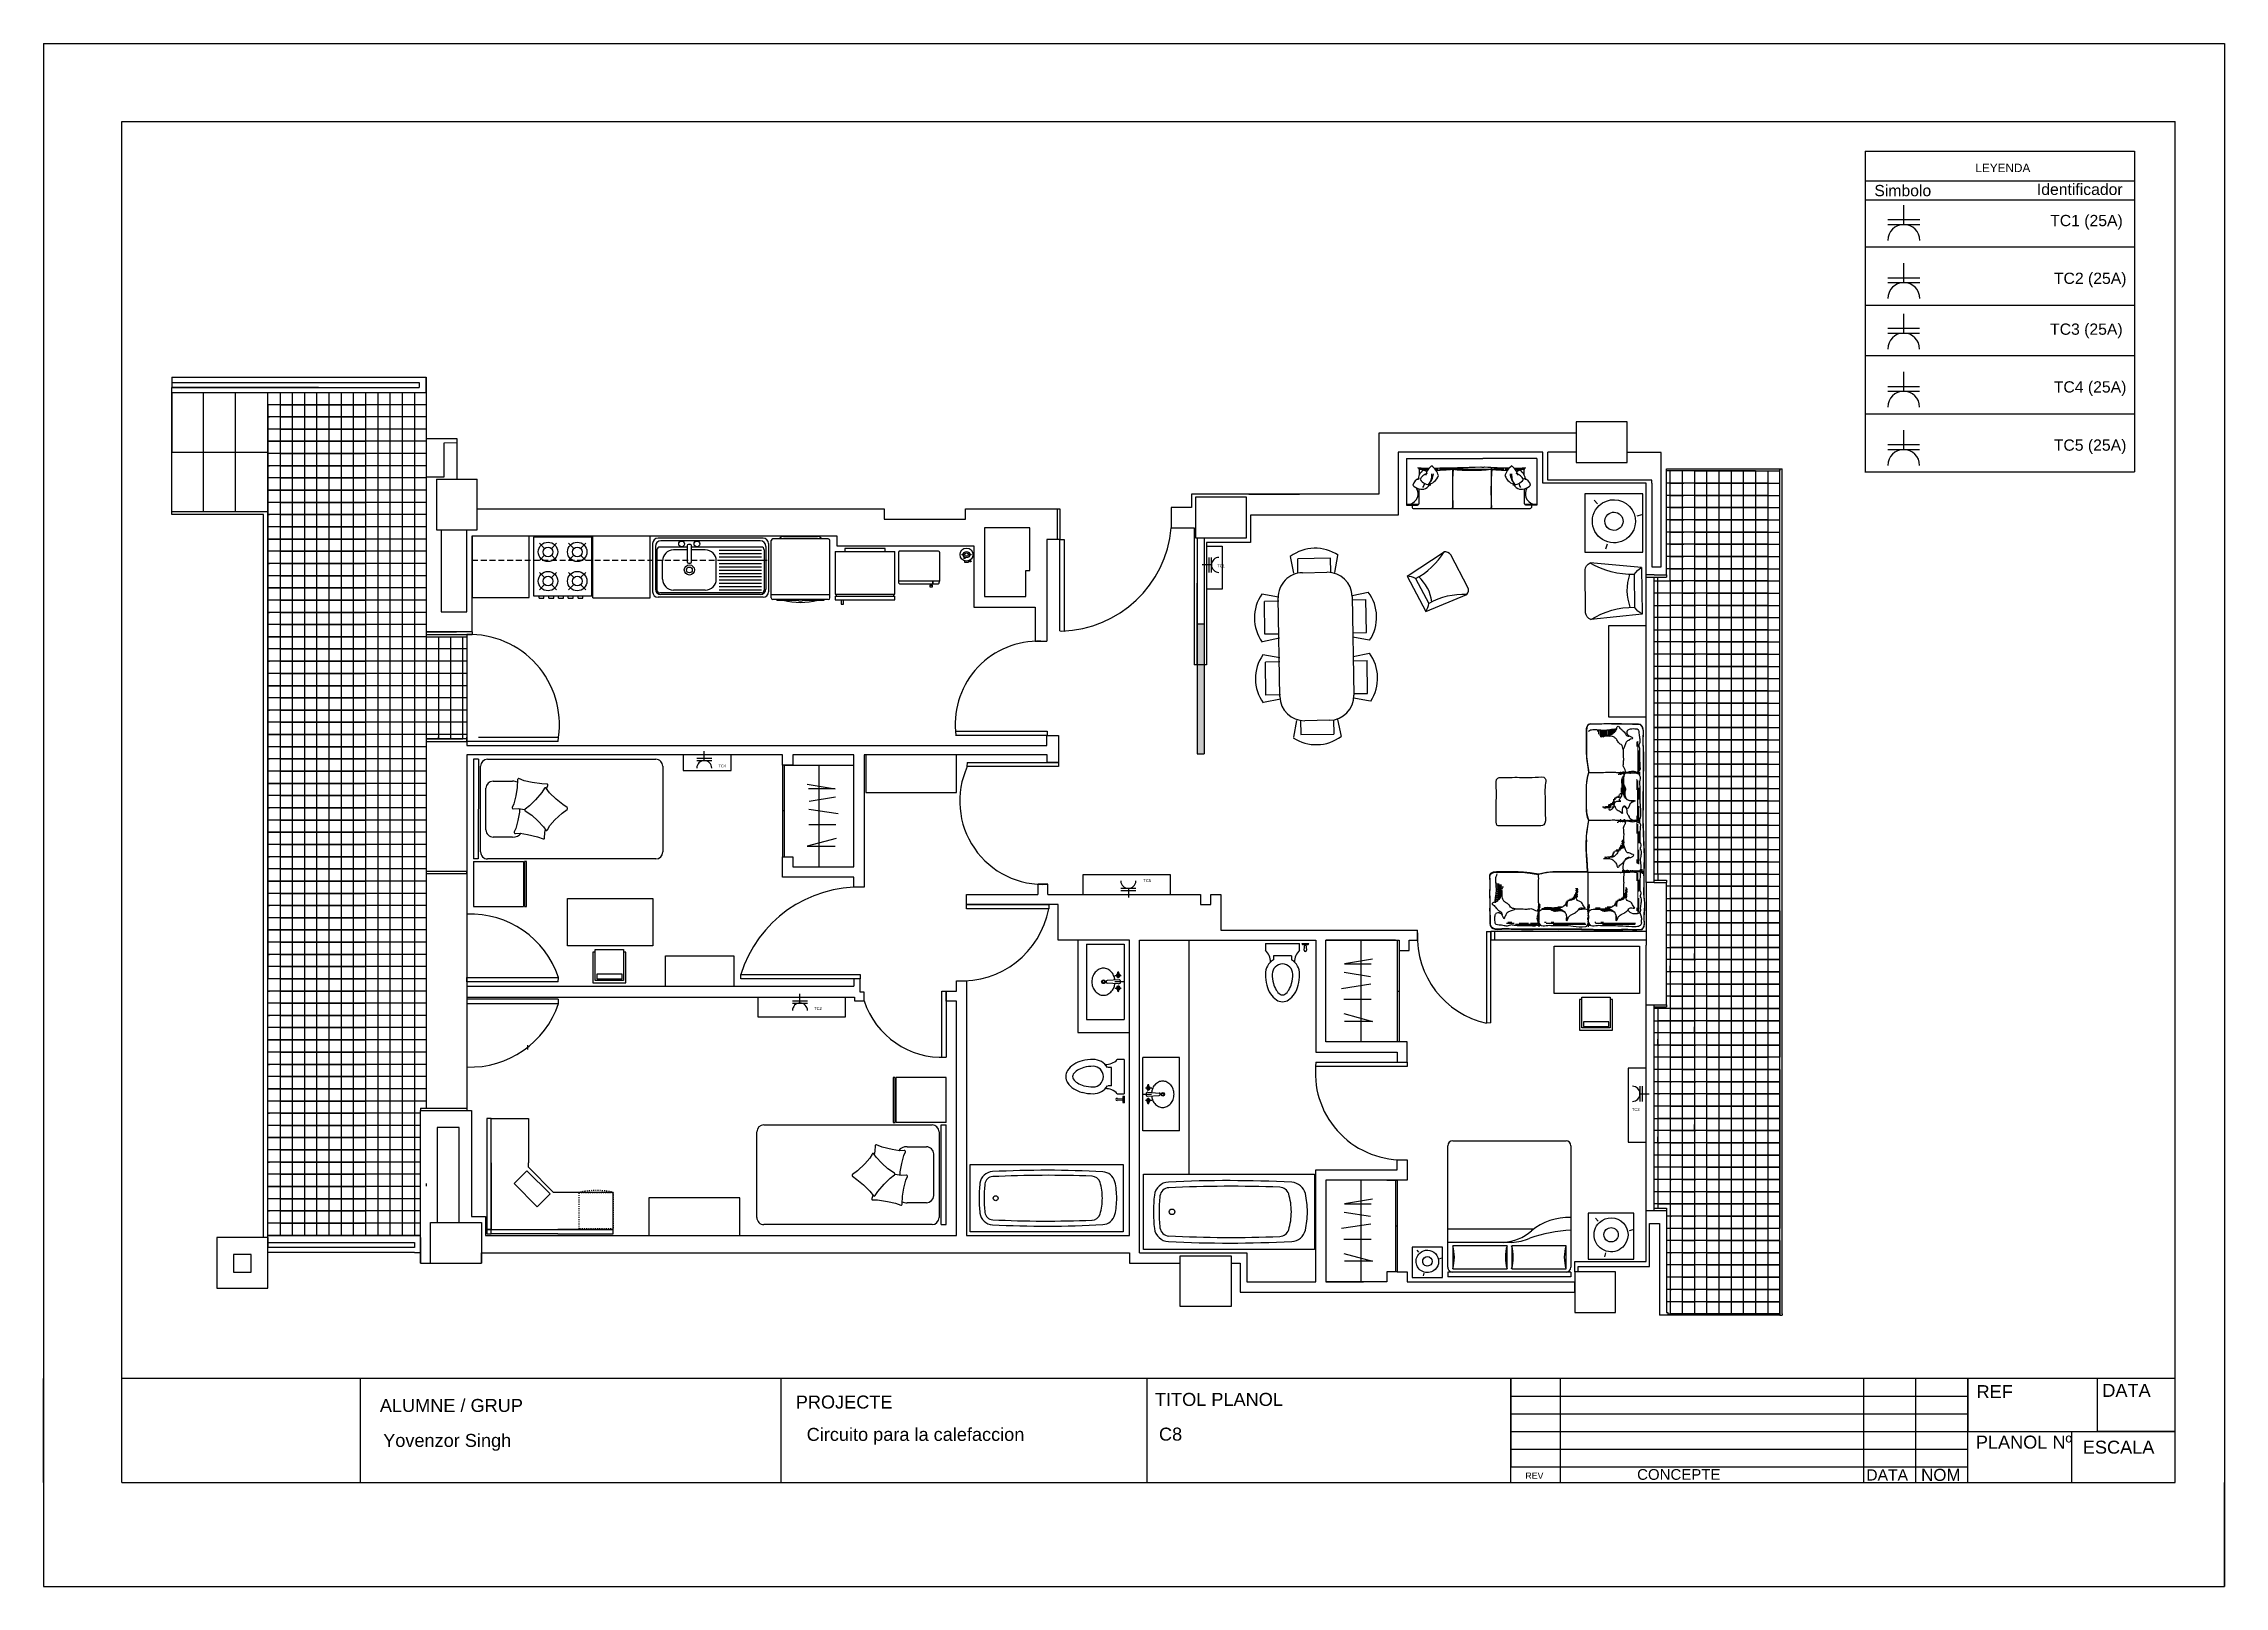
# Model space of a CAD drawing. Header units: millimetres. Extents: x 2377 to 4712, y -254 to 3188.
# Drawn here: x 3794.7 to 4214.7, y 947.8 to 1244.8 of the extents above; entities that cross this region are included whole.
import ezdxf

# ---------------------------------------------------------------- set-up
doc = ezdxf.new("R2010")
doc.units = ezdxf.units.MM
doc.set_wipeout_variables(frame=1)
doc.linetypes.add('ACAD_ISO03W100', pattern=[30, 12, -18])
doc.linetypes.add('DASHED2', pattern=[0.375, 0.25, -0.125])
for name, color, linetype in [('Enchufes', 30, 'Continuous'), ('Mobiliario', 254, 'Continuous'), ('www.dwgautocad.com', 7, 'Continuous')]:
    doc.layers.add(name, color=color, linetype=linetype)
doc.styles.get("Standard").update_dxf_attribs({"font": 'arial.ttf'})
pattern_1 = [(360, (-16071.5115, 13435.16524), (0.0925835242, 0.1851670485), [0, -0.1851670485])]
pattern_2 = [(360, (-16061.9612, 13435.16524), (0.0925835242, 0.1851670485), [0, -0.1851670485])]
pattern_3 = [(270, (-14445.34395, 15041.84639), (-0.1851670485, -0.0925835242), [0, -0.1851670485])]

msp = doc.modelspace()

# ---------------------------------------------------------------- texts
at = {"transparency": 33554687, "attachment_point": 1}
for s, width, gutter_width, heights, insert, char_height in [('LEYENDA', 31.33, 8.11, [0], (4166.74, 1221.68), 1.623), ('ALUMNE / GRUP', 48.2644, 12.5, [0], (3859.46, 983.87), 2.5), ('PROJECTE', 37.0564, 12.5, [0], (3939.56, 984.53), 2.5), ('TITOL PLANOL', 34.1105, 12.5, [0], (4008.73, 985.04), 2.5), ('REF', 14.591, 12.5, [0], (4166.97, 986.53), 2.5), ('DATA', 13.3924, 12.5, [0], (4191.19, 986.77), 2.5), ('Yovenzor Singh', 71.9553, 12.5, [0], (3860.1, 977.14), 2.5), ('Circuito para la calefaccion', 63.5407, 12.5, [0], (3941.66, 978.3), 2.5), ('C8', 63.5407, 12.5, [0], (4009.51, 978.35), 2.5), ('PLANOL Nº', 23.5912, 12.5, [4.44], (4166.83, 976.81), 2.5), ('ESCALA', 18.9792, 12.5, [0], (4187.44, 975.84), 2.5), ('CONCEPTE', 3.309, 10.34, [0], (4101.6, 970.37), 2.068), ('DATA', 8.5845, 10.78, [0], (4145.74, 970.32), 2.155), ('NOM', 9.2865, 11.66, [0], (4156.29, 970.42), 2.331), ('REV', 3.8206, 6.05, [0], (4080.08, 969.71), 1.209)]:
    msp.add_mtext_dynamic_manual_height_columns(s, width=width, gutter_width=gutter_width, heights=heights, dxfattribs=dict(at, insert=insert, char_height=char_height))
at = {"color": 165, "linetype": 'ACAD_ISO03W100', "true_color": 0x5e67af, "transparency": 33554687, "char_height": 2.1694, "attachment_point": 1}
for s, width, insert in [('{\\C256;Simbolo}', 12.7968, (4147.29, 1217.59)), ('{\\C256;Identificador}', 12.7968, (4178.59, 1217.83)), ('{\\C256;TC1 (25A)}', 23.2233, (4181.15, 1211.82)), ('{\\C256;TC2 (25A)}', 20.9223, (4181.87, 1200.7)), ('{\\C256;TC3 (25A)}', 23.2233, (4181.13, 1190.91)), ('{\\C256;TC4 (25A)}', 20.9223, (4181.85, 1179.79)), ('{\\C256;TC5 (25A)}', 20.9223, (4181.85, 1168.59))]:
    msp.add_mtext_dynamic_manual_height_columns(s, width=width, gutter_width=10.85, heights=[0], dxfattribs=dict(at, insert=insert))
at = {"layer": 'Enchufes', "transparency": 33554687, "char_height": 0.556, "attachment_point": 1}
for s, insert in [('TC1', (4020.76, 1144.53)), ('TC4', (3924.67, 1106)), ('TC5', (4006.51, 1083.94)), ('TC2', (3943.1, 1059.31)), ('TC3', (4100.6, 1039.89))]:
    msp.add_mtext_dynamic_manual_height_columns(s, width=1.9736, gutter_width=2.78, heights=[0], dxfattribs=dict(at, insert=insert))

# ---------------------------------------------------------------- blocks, each defined once
blk = doc.blocks.new('sl06-3')
blk.add_wipeout([(-1.097, 0), (-1.097, -0.785), (-1.004, -0.785), (-1.004, -0.826), (-0.998, -0.841), (-0.984, -0.846), (0.984, -0.846), (0.998, -0.841), (1.004, -0.826), (1.004, -0.785), (1.097, -0.785), (1.097, 0)])
for p, q in [((-1.097, 0), (0.187, 0)), ((-1.097, 0), (-1.097, -0.785)), ((1.097, 0), (0.187, 0)), ((1.097, 0), (1.097, -0.785)), ((-0.325, -0.163), (-0.325, -0.835)), ((0.325, -0.163), (0.325, -0.835)), ((-1.097, -0.785), (-0.911, -0.785)), ((-1.004, -0.785), (-1.004, -0.826)), ((-0.984, -0.846), (0.984, -0.846)), ((1.097, -0.785), (0.911, -0.785)), ((1.004, -0.785), (1.004, -0.826))]:
    blk.add_line(p, q)
for centre, radius, start, end in [((-0.83, -0.496), 0.169, 108.9198, 163.8067), ((-0.911, -0.194), 0.0345, 350.3176, 84.0619), ((-0.69, -0.375), 0.216, 124.6365, 177.075), ((-0.734, 3.522), 3.685, 267.4551, 270.2867), ((-0.878, -0.16), 0.0199, 180, 270.2728), ((-3.416, -0.176), 2.538, 357.8878, 359.4607), ((-0.835, -7.469), 7.289, 89.1804, 90.3362), ((-0.582, 2.269), 2.466, 263.1189, 266.3413), ((-0.713, -0.421), 0.169, 102.9198, 157.8067), ((-0.691, -0.225), 0.222, 216.585, 270.1295), ((-0.909, -0.461), 0.281, 57.5154, 70.1262), ((-0.561, -0.315), 0.216, 118.6365, 171.075), ((-0.775, -0.218), 0.226, 277.5785, 341.9977), ((-0.925, -0.236), 0.281, 313.1105, 354.9805), ((-0.952, -0.282), 0.281, 322.0792, 3.9492), ((-0.832, -0.361), 0.281, 14.6616, 56.5316), ((-0.91, 27.813), 27.977, 270.565, 272.1795), ((-0.835, -7.469), 7.289, 87.8611, 88.2702), ((-0.582, 2.269), 2.466, 269.4986, 276.0002), ((-0.253, -43.628), 43.444, 89.3664, 90.3826), ((4.318, -0.535), 4.643, 175.6133, 183.6304), ((0.003, 3.161), 3.361, 264.4086, 275.4919), ((0.331, 1.193), 1.348, 262.4802, 263.9065), ((0.044, 1.193), 1.348, 276.0935, 277.5198), ((0.779, 7.538), 7.701, 265.8451, 268.9224), ((0.423, -7.178), 6.994, 89.0148, 91.5985), ((4.967, -0.535), 4.643, 175.6133, 183.6304), ((0.587, 2.191), 2.389, 264.0009, 270.3979), ((0.775, -0.218), 0.226, 198.0023, 262.4215), ((0.832, -0.361), 0.281, 123.4684, 165.3384), ((0.835, -7.469), 7.289, 91.7298, 92.1389), ((0.925, -0.236), 0.281, 185.0195, 226.8895), ((0.561, -0.315), 0.216, 8.925, 61.3635), ((0.952, -0.282), 0.281, 176.0508, 217.9208), ((0.691, -0.225), 0.222, 269.8705, 323.415), ((0.734, 3.522), 3.685, 269.7133, 272.5449), ((0.835, -7.469), 7.289, 89.6638, 90.8196), ((0.587, 2.191), 2.389, 273.6594, 276.9846), ((0.713, -0.421), 0.169, 22.1933, 77.0802), ((0.909, -0.461), 0.281, 109.8738, 122.4846), ((0.69, -0.375), 0.216, 2.925, 55.3635), ((0.911, -0.194), 0.0345, 95.9381, 189.6824), ((3.416, -0.176), 2.538, 180.5393, 182.1122), ((0.878, -0.16), 0.0199, 269.7272, 0), ((0.83, -0.496), 0.169, 16.1933, 71.0802), ((-1.081, -0.596), 0.179, 285.638, 32.2993), ((-0.828, -0.299), 0.222, 222.585, 276.1295), ((6.398, -0.722), 7.289, 178.3493, 180.3362), ((-1.063, -0.35), 0.281, 329.6739, 345.032), ((-0.886, -0.309), 0.226, 291.1732, 322.6277), ((0.886, -0.309), 0.226, 217.3723, 248.8268), ((1.063, -0.35), 0.281, 194.968, 210.3261), ((0.828, -0.299), 0.222, 263.8705, 317.415), ((-6.398, -0.722), 7.289, 359.6638, 1.6507), ((1.081, -0.596), 0.179, 147.7007, 254.362), ((-0.927, 1.876), 2.649, 266.4089, 270.8584), ((-0.984, -0.826), 0.0199, 180, 270), ((-0.911, -0.765), 0.0199, 270, 0.2728), ((0.927, 1.876), 2.649, 269.1416, 273.5911), ((0.911, -0.765), 0.0199, 179.7272, 270), ((0.984, -0.826), 0.0199, 270, 0)]:
    blk.add_arc(centre, radius, start, end)
for p in [(-0.325, -0.835), (0.325, -0.835)]:
    blk.add_point(p)
blk = doc.blocks.new('sl06-1')
blk.add_wipeout([(0, -0.313), (0, 0.313), (0.691, 0.38), (0.722, 0.361), (0.74, 0.342), (0.75, 0.32), (0.76, 0.288), (0.76, -0.288), (0.751, -0.319), (0.736, -0.346), (0.712, -0.367), (0.691, -0.38)])
at = {"linetype": 'ByBlock'}
for p, q in [((0, 0.313), (0.691, 0.38)), ((0, 0.313), (0, -0.313)), ((0.1, 0.221), (0.1, -0.221)), ((0.76, -0.288), (0.76, 0.288)), ((0, -0.313), (0.691, -0.38))]:
    blk.add_line(p, q, dxfattribs=at)
for centre, radius, start, end in [((-0.146, 0.053), 0.298, 34.1973, 60.6083), ((0.114, 1.345), 1.125, 269.3185, 300.8671), ((0.643, 0.272), 0.118, 7.6143, 66.1255), ((-0.478, 0), 0.673, 340.7839, 19.2161), ((-0.146, -0.053), 0.298, 299.3917, 325.8027), ((0.114, -1.345), 1.125, 59.1329, 90.6815), ((0.643, -0.272), 0.118, 293.8745, 352.3857)]:
    blk.add_arc(centre, radius, start, end, dxfattribs=at)
blk = doc.blocks.new('sl06-0')
at = {"layer": 'Mobiliario'}
for p, q in [((-0.3, 0.281, -1.579), (-0.3, -0.318, -1.579)), ((0.298, 0.281, -1.579), (-0.3, 0.281, -1.579)), ((0.298, -0.318, -1.579), (0.298, 0.281, -1.579)), ((-0.3, -0.318, -1.579), (0.298, -0.318, -1.579))]:
    blk.add_line(p, q, dxfattribs=at)
at = {"layer": 'Mobiliario', "linetype": 'ByBlock'}
for p, q in [((-0.169, 0.179, -1.579), (-0.205, 0.217, -1.579)), ((0.24, 0.057, -1.579), (0.29, 0.069, -1.579)), ((-0.071, -0.236, -1.579), (-0.085, -0.286, -1.579))]:
    blk.add_line(p, q, dxfattribs=at)
at = {"layer": 'Mobiliario', "linetype": 'ByBlock', "extrusion": (0, 0, -1)}
for major_axis, start_param, end_param in [((-0.157, -0.157), 1.599693, 4.741285), ((-0.157, -0.157), -1.5419, 1.599693), ((-0.0663, -0.0663), -1.5419, 1.599693), ((-0.0663, -0.0663), 1.599693, 4.741285)]:
    blk.add_ellipse((0, 0, -1.579), major_axis=major_axis, ratio=1, start_param=start_param, end_param=end_param, dxfattribs=at)
blk = doc.blocks.new('MHPLS012')
at = {"layer": 'Mobiliario'}
for p, q in [((-2.1, -0.874), (-2.1, 0.874)), ((-2.024, 0.95), (-0.152, 0.95)), ((-0.483, 0.874), (-0.483, 0.036)), ((-0.127, 0.874), (-0.483, 0.874)), ((-0.127, 0.036), (-0.127, 0.874)), ((-0.076, 0.95), (-0.076, -0.95)), ((-0.076, 0.95), (0, 0.95)), ((0, 0.95), (0, -0.95)), ((-0.737, 0.366), (-0.737, -0.95)), ((-0.533, 0.041), (-0.533, -0.95)), ((-0.483, 0.036), (-0.127, 0.036)), ((-0.483, -0.036), (-0.483, -0.874)), ((-0.127, -0.036), (-0.483, -0.036)), ((-0.127, -0.874), (-0.127, -0.036)), ((-0.152, -0.95), (-2.024, -0.95)), ((-0.483, -0.874), (-0.127, -0.874)), ((-0.076, -0.95), (0, -0.95))]:
    blk.add_line(p, q, dxfattribs=at)
for centre, radius, start, end in [((-2.024, 0.874), 0.0762, 90, 180), ((-0.019, 0.912), 0.898, 177.5673, 219.5461), ((1.615, 1.088), 2.343, 183.3665, 199.2534), ((-0.305, 1.483), 0.635, 253.7398, 286.2602), ((-0.152, 0.874), 0.0762, 0, 90), ((-1.227, -0.125), 0.694, 3.1663, 42.0658), ((-1.458, -0.029), 0.927, 4.2918, 21.7676), ((-0.305, -0.574), 0.635, 73.7398, 106.2602), ((-0.305, 0.574), 0.635, 253.7398, 286.2602), ((-2.024, -0.874), 0.0762, 180, 270), ((-0.305, -1.483), 0.635, 73.7398, 106.2602), ((-0.152, -0.874), 0.0762, 270, 0)]:
    blk.add_arc(centre, radius, start, end, dxfattribs=at)
blk = doc.blocks.new('*U7')
for p, q in [((-976, 0), (-976, -500)), ((-526, 0), (-976, 0)), ((-526, 0), (-526, -500)), ((500, 0), (-500, 0)), ((-500, -48), (-500, 0)), ((500, -49), (-500, -48)), ((-500, -1830), (-500, -141)), ((-430, -71), (430, -71)), ((-280, -392), (-280, -196)), ((-209, -125), (209, -125)), ((280, -196), (280, -392)), ((500, -49), (500, 0)), ((500, -141), (500, -1830)), ((-526, -500), (-976, -500)), ((430, -1900), (-430, -1900))]:
    blk.add_line(p, q)
for points in [[(5, -461), (-31, -460), (-113, -445), (-193, -423), (-229, -409, 0.550421), (-244, -420), (-240, -469), (-253, -543), (-277, -641), (-299, -699, 0.502905), (-290, -713), (-236, -717), (-204, -721)], [(205, -734), (238, -746, 0.517444), (252, -737), (253, -687), (267, -589), (285, -508), (306, -456, 0.51806), (296, -442), (216, -439), (134, -425), (54, -403), (18, -389, 0.550421), (3, -399), (7, -449), (-4, -514)]]:
    blk.add_lwpolyline(points, format="xyb")
blk.add_lwpolyline([(-526, -531), (-526, -511), (-976, -511), (-976, -531)], close=True)
blk.add_lwpolyline([(-109, -817), (-39, -889), (-2, -939, 0.502905), (15, -939), (48, -895), (101, -828), (165, -764), (210, -730, 0.517444), (209, -713), (168, -685), (93, -621), (34, -562), (1, -518, 0.51806), (-16, -518), (-61, -585), (-117, -646), (-178, -702), (-210, -725, 0.550421), (-208, -743), (-165, -766)], format="xyb", close=True)
for centre, radius, start, end in [((-430, -141), 70, 90, 180), ((-209, -196), 71.3, 89.9964, 180), ((209, -196), 71.3, 0, 90), ((430, -141), 70, 0, 90), ((-175, -396), 106, 177.773, 230.9652), ((175, -396), 106, 334.5655, 2.227), ((-430, -1830), 70, 180, 270), ((430, -1830), 70, 270, 0)]:
    blk.add_arc(centre, radius, start, end)
blk = doc.blocks.new('bn04-7')
for p, q in [((0, 0), (0, -0.147)), ((-0.6, 0), (0.6, 0)), ((-0.6, -0.6), (-0.6, 0)), ((-0.058, -0.092), (-0.151, -0.092)), ((-0.122, -0.087), (-0.112, -0.087)), ((-0.122, -0.098), (-0.112, -0.098)), ((-0.1, -0.148), (-0.1, -0.045)), ((-0.033, -0.08), (-0.02, -0.271)), ((-0.005, -0.286), (0.005, -0.286)), ((0.034, -0.086), (0.02, -0.271)), ((0.058, -0.092), (0.151, -0.092)), ((0.1, -0.148), (0.1, -0.045)), ((0.122, -0.087), (0.112, -0.087)), ((0.122, -0.098), (0.112, -0.098)), ((0.6, -0.6), (0.6, 0)), ((-0.6, -0.6), (0.6, -0.6))]:
    blk.add_line(p, q)
for centre, radius in [((-0.1, -0.092), 0.0118), ((0, -0.328), 0.03), ((0, -0.328), 0.02), ((0.1, -0.092), 0.0118)]:
    blk.add_circle(centre, radius)
for centre, radius, start, end in [((-0.055, -0.328), 0.16, 154.2946, 180), ((-0.055, -0.328), 0.16, 180, 205.7054), ((-0.028, -0.341), 0.189, 130.7108, 154.2946), ((-0.142, -0.092), 0.0118, 39.1354, 320.8646), ((-0.011, -0.361), 0.216, 109.6169, 130.7108), ((-0.131, -0.083), 0.0025, 219.1354, 256.4029), ((-0.131, -0.101), 0.0025, 103.5971, 140.8646), ((-0.123, -0.049), 0.0381, 256.4029, 272.0458), ((-0.123, -0.136), 0.0381, 87.9542, 103.5971), ((-0.1, -0.092), 0.0299, 191.7173, 168.2827), ((-0.1, -0.092), 0.0235, 194.2864, 165.7136), ((-0.112, -0.084), 0.003, 270, 324.6965), ((-0.112, -0.101), 0.003, 35.3035, 90), ((0, -0.393), 0.249, 96.5773, 109.6169), ((0.055, -0.103), 0.0911, 153.0547, 165.3672), ((-0.006, -0.094), 0.0379, 104.9144, 122.742), ((-0.005, -0.271), 0.015, 180, 270), ((0, -0.113), 0.0583, 90, 104.9144), ((0, -0.113), 0.0583, 75.0856, 90), ((0.005, -0.271), 0.015, 270, 0), ((0.005, -0.094), 0.0379, 57.258, 75.0856), ((-0.056, -0.103), 0.0911, 14.6328, 26.9453), ((0, -0.393), 0.249, 70.3831, 83.252), ((0.025, -0.085), 0.00867, 0, 32.7882), ((0.025, -0.085), 0.00867, 350.3449, 0), ((0.1, -0.092), 0.0299, 11.7173, 348.2827), ((0.1, -0.092), 0.0235, 14.2864, 345.7136), ((0.011, -0.361), 0.216, 49.2892, 70.3831), ((0.112, -0.084), 0.003, 215.3035, 270), ((0.112, -0.101), 0.003, 90, 144.6965), ((0.123, -0.049), 0.0381, 267.9542, 283.5971), ((0.123, -0.136), 0.0381, 76.4029, 92.0458), ((0.131, -0.083), 0.0025, 283.5971, 320.8646), ((0.131, -0.101), 0.0025, 39.1354, 76.4029), ((0.142, -0.092), 0.0118, 219.1354, 140.8646), ((0.028, -0.341), 0.189, 25.7054, 49.2892), ((0.055, -0.328), 0.16, 0, 25.7054), ((0.055, -0.328), 0.16, 334.2946, 360), ((-0.028, -0.315), 0.189, 205.7054, 229.2892), ((-0.011, -0.295), 0.216, 229.2892, 250.3831), ((0, -0.264), 0.249, 250.3831, 270), ((0, -0.264), 0.249, 270, 289.6169), ((0.011, -0.295), 0.216, 289.6169, 310.7108), ((0.028, -0.315), 0.189, 310.7108, 334.2946)]:
    blk.add_arc(centre, radius, start, end)
blk = doc.blocks.new('bn34-3')
at = {"linetype": 'ByBlock'}
for p, q in [((-0.176, 0), (-0.176, -0.071)), ((-0.176, 0), (0.176, 0)), ((0.176, -0.071), (0.176, 0)), ((0.2, 0), (0.271, 0)), ((0.2, 0), (0.206, -0.012)), ((0.265, -0.012), (0.271, 0)), ((-0.094, -0.129), (-0.094, -0.168)), ((0.094, -0.129), (-0.094, -0.129)), ((0.094, -0.129), (0.094, -0.168)), ((0.206, -0.012), (0.265, -0.012)), ((0.224, -0.071), (0.229, -0.012)), ((0.241, -0.012), (0.247, -0.071))]:
    blk.add_line(p, q, dxfattribs=at)
for centre, radius, start, end in [((-0.284, -0.188), 0.16, 358.3378, 47.4896), ((0, -0.318), 0.176, 122.231, 180), ((0, -0.318), 0.106, 0, 180), ((0, -0.318), 0.176, 0, 57.769), ((0.284, -0.188), 0.16, 132.5104, 181.6622), ((0.235, -0.071), 0.0118, 180, 0), ((0.274, -0.318), 0.45, 180, 194.5143), ((0.139, -0.353), 0.311, 194.5143, 212.0054), ((0.274, -0.318), 0.38, 180, 194.5142), ((0.139, -0.353), 0.24, 194.5143, 212.0054), ((-0.139, -0.353), 0.24, 327.9946, 345.4857), ((-0.274, -0.318), 0.38, 345.4858, 360), ((-0.139, -0.353), 0.311, 327.9946, 345.4857), ((-0.274, -0.318), 0.45, 345.4857, 360), ((0.054, -0.406), 0.21, 212.0054, 236.4659), ((0.054, -0.406), 0.14, 212.0054, 236.4659), ((0, -0.487), 0.113, 236.4659, 270), ((0, -0.487), 0.0428, 236.466, 270), ((0, -0.487), 0.0428, 270, 303.534), ((0, -0.487), 0.113, 270, 303.5341), ((-0.054, -0.406), 0.14, 303.5341, 327.9946), ((-0.054, -0.406), 0.21, 303.5341, 327.9946)]:
    blk.add_arc(centre, radius, start, end, dxfattribs=at)
blk = doc.blocks.new('A$C57724086')
at = {"layer": 'Mobiliario'}
for p, q in [((0, 0), (0, 1.7)), ((0, 1.7), (0.75, 1.7)), ((0.75, 1.7), (0.75, 0)), ((0.75, 0), (0, 0))]:
    blk.add_line(p, q, dxfattribs=at)
blk.add_circle((0.375, 1.415), 0.0275, dxfattribs=at)
for centre, radius, start, end in [((0.229, 1.442), 0.15, 97.8246, 176.2997), ((0.229, 1.442), 0.094, 97.8246, 176.2997), ((0.375, 0.114), 1.486, 89.9988, 96.4162), ((0.375, 0.111), 1.433, 89.9987, 96.3484), ((0.375, 0.114), 1.486, 83.5838, 90.0012), ((0.375, 0.111), 1.433, 83.6516, 90.0013), ((0.521, 1.442), 0.094, 3.7003, 82.1754), ((0.521, 1.442), 0.15, 3.7003, 82.1754), ((12.322, 0.854), 12.257, 177.2038, 182.9431), ((13.215, 0.833), 13.094, 177.3056, 182.1342), ((-12.465, 0.833), 13.094, 357.8658, 2.6944), ((-11.572, 0.854), 12.257, 357.0569, 2.7962), ((0.231, 0.235), 0.15, 183.8947, 255.3014), ((0.23, 0.35), 0.1, 182.9309, 250.2221), ((0.375, 0.858), 0.628, 253.4701, 270.0186), ((0.375, 0.858), 0.628, 269.9814, 286.5299), ((0.52, 0.35), 0.1, 289.7779, 357.0691), ((0.519, 0.235), 0.15, 284.6986, 356.1053), ((0.375, 0.924), 0.854, 257.6931, 270.0076), ((0.375, 0.924), 0.854, 269.9924, 282.3069)]:
    blk.add_arc(centre, radius, start, end, dxfattribs=at)
blk = doc.blocks.new('ESCRITORIO')
for p, q in [((3846.323, 14796.154), (3846.263, 14796.154)), ((3846.263, 14796.154), (3846.263, 14796.094)), ((3846.263, 14795.179), (3846.263, 14796.094)), ((3846.263, 14796.094), (3846.323, 14796.094)), ((3846.263, 14796.094), (3846.323, 14796.094)), ((3847.238, 14796.154), (3846.323, 14796.154)), ((3846.323, 14796.154), (3846.323, 14796.094)), ((3846.323, 14796.094), (3846.323, 14796.154)), ((3846.323, 14796.094), (3847.238, 14796.094)), ((3846.323, 14796.094), (3846.323, 14795.179)), ((3847.238, 14796.094), (3846.323, 14796.094)), ((3846.323, 14796.094), (3846.323, 14795.179)), ((3847.848, 14796.154), (3847.238, 14796.154)), ((3847.238, 14796.094), (3847.848, 14796.094)), ((3847.238, 14796.094), (3847.848, 14796.094)), ((3847.848, 14796.094), (3847.848, 14796.154)), ((3847.848, 14796.094), (3847.848, 14795.584)), ((3846.953, 14795.781), (3846.635, 14795.462)), ((3847.13, 14795.604), (3846.953, 14795.781)), ((3846.635, 14795.462), (3846.811, 14795.286)), ((3846.811, 14795.286), (3847.13, 14795.604)), ((3846.833, 14795.239), (3847.178, 14795.584)), ((3847.178, 14795.584), (3847.238, 14795.584)), ((3847.848, 14795.584), (3847.238, 14795.584)), ((3846.263, 14795.179), (3846.263, 14794.419)), ((3846.323, 14795.179), (3846.323, 14794.419)), ((3846.323, 14794.419), (3846.323, 14795.179)), ((3846.833, 14795.179), (3846.833, 14795.239)), ((3846.833, 14794.419), (3846.833, 14795.179)), ((3846.263, 14794.419), (3846.323, 14794.419)), ((3846.323, 14794.419), (3846.833, 14794.419))]:
    blk.add_line(p, q)
at = {"linetype": 'ACAD_ISO03W100', "ltscale": 0.001}
for p, q in [((3846.333, 14794.419), (3846.333, 14794.889)), ((3846.333, 14794.889), (3846.833, 14794.889)), ((3846.833, 14794.889), (3846.833, 14794.419)), ((3846.833, 14794.444), (3846.833, 14794.864)), ((3846.833, 14794.864), (3846.838, 14794.864)), ((3846.838, 14794.444), (3846.833, 14794.444)), ((3846.833, 14794.419), (3846.333, 14794.419))]:
    blk.add_line(p, q, dxfattribs=at)
blk.add_arc((3845.741, 14794.654), 1.117, 349.1637, 10.8363, dxfattribs=at)
blk = doc.blocks.new('cl08-2')
for p, q in [((-0.439, 0), (-0.439, -0.879)), ((0.439, 0), (-0.439, 0)), ((0.439, -0.879), (0.439, 0)), ((-0.271, -0.168), (-0.349, -0.09)), ((-0.271, -0.271), (-0.349, -0.349)), ((-0.09, -0.09), (-0.168, -0.168)), ((-0.09, -0.349), (-0.168, -0.271)), ((0.168, -0.168), (0.09, -0.09)), ((0.09, -0.349), (0.168, -0.271)), ((0.271, -0.168), (0.349, -0.09)), ((0.349, -0.349), (0.271, -0.271)), ((-0.271, -0.607), (-0.349, -0.529)), ((-0.168, -0.607), (-0.09, -0.529)), ((0.168, -0.607), (0.09, -0.529)), ((0.271, -0.607), (0.349, -0.529)), ((-0.439, -0.879), (0.439, -0.879)), ((-0.354, -0.915), (-0.354, -0.879)), ((-0.354, -0.915), (-0.281, -0.915)), ((-0.349, -0.788), (-0.271, -0.711)), ((-0.281, -0.915), (-0.281, -0.879)), ((-0.208, -0.915), (-0.208, -0.879)), ((-0.208, -0.915), (-0.134, -0.915)), ((-0.09, -0.788), (-0.168, -0.711)), ((-0.134, -0.915), (-0.134, -0.879)), ((-0.061, -0.915), (-0.061, -0.879)), ((-0.061, -0.915), (0.012, -0.915)), ((0.012, -0.915), (0.012, -0.879)), ((0.085, -0.915), (0.085, -0.879)), ((0.085, -0.915), (0.159, -0.915)), ((0.09, -0.788), (0.168, -0.711)), ((0.159, -0.915), (0.159, -0.879)), ((0.232, -0.915), (0.232, -0.879)), ((0.232, -0.915), (0.305, -0.915)), ((0.349, -0.788), (0.271, -0.711)), ((0.305, -0.915), (0.305, -0.879))]:
    blk.add_line(p, q)
for centre, radius in [((-0.22, -0.22), 0.146), ((-0.22, -0.22), 0.0732), ((0.22, -0.22), 0.146), ((0.22, -0.22), 0.0732), ((-0.22, -0.659), 0.146), ((-0.22, -0.659), 0.0732), ((0.22, -0.659), 0.146), ((0.22, -0.659), 0.0732)]:
    blk.add_circle(centre, radius)
blk = doc.blocks.new('cl25-14')
at = {"layer": 'www.dwgautocad.com', "color": 0}
for p, q in [((-0.528, 0.489), (-0.528, 0.05)), ((-0.503, 0.464), (-0.503, 0.075)), ((-0.488, 0.432), (-0.488, 0.065)), ((0.478, 0.539), (-0.478, 0.539)), ((-0.212, 0.457), (-0.463, 0.457)), ((0.453, 0.514), (-0.453, 0.514)), ((-0.212, 0.432), (-0.338, 0.432)), ((-0.212, 0.471), (-0.212, 0.322)), ((-0.183, 0.481), (-0.202, 0.481)), ((-0.173, 0.322), (-0.173, 0.471)), ((0.463, 0.457), (-0.173, 0.457)), ((-0.048, 0.432), (-0.173, 0.432)), ((0.463, 0.425), (0.077, 0.425)), ((0.488, 0.432), (0.488, 0.065)), ((0.503, 0.464), (0.503, 0.075)), ((0.528, 0.489), (0.528, 0.05)), ((-0.438, 0.165), (-0.438, 0.332)), ((-0.202, 0.312), (-0.183, 0.312)), ((0.052, 0.165), (0.052, 0.332)), ((0.463, 0.395), (0.077, 0.395)), ((0.463, 0.365), (0.077, 0.365)), ((0.463, 0.335), (0.077, 0.335)), ((0.463, 0.305), (0.077, 0.305)), ((0.463, 0.275), (0.077, 0.275)), ((0.463, 0.245), (0.077, 0.245)), ((0.463, 0.215), (0.077, 0.215)), ((0.478, 0), (-0.478, 0)), ((0.463, 0.04), (-0.463, 0.04)), ((0.453, 0.025), (-0.453, 0.025)), ((-0.048, 0.065), (-0.338, 0.065)), ((0.463, 0.185), (0.077, 0.185)), ((0.463, 0.155), (0.077, 0.155)), ((0.463, 0.125), (0.077, 0.125)), ((0.463, 0.095), (0.077, 0.095)), ((0.463, 0.065), (0.077, 0.065))]:
    blk.add_line(p, q, dxfattribs=at)
for centre, radius in [((-0.264, 0.486), 0.026), ((-0.124, 0.486), 0.026), ((-0.193, 0.249), 0.0463), ((-0.193, 0.249), 0.0263)]:
    blk.add_circle(centre, radius, dxfattribs=at)
for centre, radius, start, end in [((-0.478, 0.489), 0.05, 90, 180), ((-0.453, 0.464), 0.05, 90, 180), ((-0.463, 0.432), 0.025, 90, 180), ((-0.338, 0.332), 0.1, 90, 180), ((-0.202, 0.471), 0.01, 90, 180), ((-0.183, 0.471), 0.01, 0, 90), ((-0.048, 0.332), 0.1, 0, 90), ((0.453, 0.464), 0.05, 0, 90), ((0.463, 0.432), 0.025, 0, 90), ((0.478, 0.489), 0.05, 0, 90), ((-0.202, 0.322), 0.01, 180, 270), ((-0.183, 0.322), 0.01, 270, 0), ((-0.478, 0.05), 0.05, 180, 270), ((-0.453, 0.075), 0.05, 180, 270), ((-0.463, 0.065), 0.025, 180, 270), ((-0.338, 0.165), 0.1, 180, 270), ((-0.048, 0.165), 0.1, 270, 0), ((0.453, 0.075), 0.05, 270, 0), ((0.463, 0.065), 0.025, 270, 0), ((0.478, 0.05), 0.05, 270, 0)]:
    blk.add_arc(centre, radius, start, end, dxfattribs=at)
blk = doc.blocks.new('A$C297D1C59')
for p, q in [((0, 1779, -35), (1800, 1779, -35)), ((0, 779, -35), (0, 1779, -35)), ((1800, 1779, -35), (1800, 779, -35)), ((1800, 779, -35), (0, 779, -35)), ((535, 650, -35), (535, 0, -35)), ((539, 650, -35), (535, 650, -35)), ((585, 650, -35), (539, 650, -35)), ((585, 50, -35), (585, 701, -35)), ((585, 701, -35), (1185, 701, -35)), ((1185, 701, -35), (1185, 50, -35)), ((1235, 650, -35), (1185, 650, -35)), ((1235, 0, -35), (1235, 650, -35)), ((1185, 50, -35), (585, 50, -35)), ((616, 181, -35), (616, 81, -35)), ((1156, 181, -35), (616, 181, -35)), ((616, 81, -35), (1156, 81, -35)), ((1156, 81, -35), (1156, 181, -35)), ((535, 0, -35), (1235, 0, -35))]:
    blk.add_line(p, q)
blk = doc.blocks.new('cl03b-planta')
for p, q in [((0.536, 3.598), (0.938, 3.598)), ((0.392, 2.874), (0.392, 3.548)), ((1.063, 3.568), (0.412, 3.568)), ((1.083, 2.874), (1.083, 3.548)), ((1.083, 2.911), (0.392, 2.911)), ((1.063, 2.854), (0.412, 2.854)), ((0.459, 2.846), (0.459, 2.854)), ((0.459, 2.846), (0.709, 2.846)), ((0.765, 2.846), (1.016, 2.846)), ((1.016, 2.846), (1.016, 2.854))]:
    blk.add_line(p, q)
for points in [[(0.712, 2.854), (0.709, 2.844)], [(0.762, 2.854), (0.765, 2.844)]]:
    blk.add_lwpolyline(points)
for centre, radius, start, end in [((0.536, 3.548), 0.05, 90, 156.5268), ((0.938, 3.548), 0.05, 23.4732, 90), ((0.412, 3.548), 0.02, 90, 180), ((1.063, 3.548), 0.02, 0, 90), ((0.412, 2.874), 0.02, 180, 270), ((0.737, 3.664), 0.843, 255.9297, 284.0703), ((0.737, 2.907), 0.0686, 245.6647, 294.3353), ((1.063, 2.874), 0.02, 270, 0)]:
    blk.add_arc(centre, radius, start, end)
blk = doc.blocks.new('CL-27-PLANTA-www.dwgautocad.com')
at = {"layer": 'www.dwgautocad.com', "ltscale": 0.3}
for p, q in [((9.828, 1.56), (8.843, 1.56)), ((8.843, 1.56), (8.843, 1.499)), ((9.828, 1.499), (8.843, 1.499)), ((9.828, 1.466), (8.843, 1.466)), ((8.843, 1.466), (8.843, 0.764)), ((8.863, 1.499), (8.863, 1.466)), ((9.724, 1.63), (9.689, 1.63)), ((9.689, 1.63), (9.689, 1.56)), ((9.724, 1.56), (9.724, 1.63)), ((9.808, 1.466), (9.808, 1.499)), ((9.828, 1.499), (9.828, 1.56)), ((9.828, 0.764), (9.828, 1.466)), ((9.828, 0.764), (8.843, 0.764)), ((9.005, 0.764), (9.005, 0.714)), ((9.665, 0.714), (9.665, 0.764)), ((9.005, 0.714), (9.665, 0.714))]:
    blk.add_line(p, q, dxfattribs=at)
blk = doc.blocks.new('IN04-3')
at = {"color": 0}
for p, q in [((-0.065, -0.2), (-0.065, -0.25)), ((-0.065, -0.25), (0.065, -0.25)), ((0.065, -0.2), (0.065, -0.25)), ((0.094, -0.188), (0.101, -0.201)), ((0.116, -0.175), (0.123, -0.188))]:
    blk.add_line(p, q, dxfattribs=at)
for centre, radius in [((0, 0), 0.21), ((-0.13, 0), 0.015), ((-0.13, 0), 0.0125), ((-0.13, 0), 0.0125), ((0, 0), 0.1), ((0, 0), 0.055), ((0.13, 0), 0.015), ((0.13, 0), 0.0125), ((0.13, 0), 0.0125), ((-0.065, -0.113), 0.018), ((-0.065, -0.113), 0.015), ((0.123, -0.213), 0.025), ((0.125, -0.216), 0.0175)]:
    blk.add_circle(centre, radius, dxfattribs=at)

# ---------------------------------------------------------------- hatches: boundary and pattern name
at = {"transparency": 33554687}
h = msp.add_hatch(color=256, dxfattribs=at)
h.dxf.hatch_style = 1
h.paths.add_polyline_path([(4018.23, 1133.07), (4016.88, 1133.07), (4016.88, 1125.23), (4018.23, 1125.23)])
h = msp.add_hatch(color=256, dxfattribs=at)
h.dxf.hatch_style = 1
h.paths.add_polyline_path([(4018.23, 1125.23), (4016.88, 1125.23), (4016.88, 1108.09), (4018.23, 1108.09)])
at = {"layer": 'Mobiliario', "transparency": 33554687}
h = msp.add_hatch(dxfattribs=at)
h.set_pattern_fill('DOTS', color=256, scale=0.116641, angle=90, style=0)
h.set_pattern_definition(pattern_3)
edge = h.paths.add_edge_path()
edge.add_spline(control_points=[(4097.65, 1112.8), (4097.61, 1112.73), (4097.53, 1112.6), (4097.35, 1112.36), (4097.09, 1112.09), (4096.7, 1111.83), (4096.19, 1111.63), (4095.8, 1111.73), (4095.35, 1111.52), (4095.34, 1111.48)], knot_values=[3.681648, 3.681648, 3.681648, 3.681648, 3.721851, 3.757198, 3.837171, 3.913615, 4.002995, 4.095118, 4.156003, 4.156003, 4.156003, 4.156003], degree=3, periodic=0)
edge.add_spline(control_points=[(4095.34, 1111.48), (4095.08, 1111.34), (4094.7, 1111.12), (4094.24, 1111.59), (4094.1, 1112.12), (4093.88, 1112.5), (4093.78, 1112.68)], knot_values=[0, 0, 0, 0, 0.131695, 0.189836, 0.306557, 0.413914, 0.413914, 0.413914, 0.413914], degree=3, periodic=0)
edge.add_spline(control_points=[(4093.78, 1112.68), (4093.98, 1112.69), (4094.66, 1112.59), (4095.72, 1112.53), (4096.79, 1112.77), (4097.41, 1112.8), (4097.65, 1112.8)], knot_values=[0.452649, 0.452649, 0.452649, 0.452649, 0.558769, 0.799099, 0.998943, 1.118697, 1.118697, 1.118697, 1.118697], degree=3, periodic=0)
h = msp.add_hatch(dxfattribs=at)
h.set_pattern_fill('DOTS', color=256, scale=0.116641, angle=90, style=0)
h.set_pattern_definition(pattern_3)
edge = h.paths.add_edge_path()
edge.add_spline(control_points=[(4101.97, 1104.97), (4101.97, 1104.96), (4101.9, 1104.86), (4101.62, 1104.62), (4101.52, 1105.48), (4101.76, 1105.98), (4101.6, 1106.74), (4101.6, 1107.41), (4101.68, 1108.27), (4101.77, 1109.28), (4101.22, 1110.12), (4101.78, 1110.73), (4101.77, 1109.72), (4101.78, 1109.25), (4101.95, 1108.57), (4102.11, 1108.37), (4102.14, 1108.29)], knot_values=[0.056981, 0.056981, 0.056981, 0.056981, 0.06189, 0.111704, 0.199612, 0.342595, 0.445339, 0.576251, 0.69133, 0.888594, 1.091803, 1.131101, 1.196844, 1.416016, 1.489704, 1.540166, 1.540166, 1.540166, 1.540166], degree=3, periodic=0)
edge.add_spline(control_points=[(4102.14, 1108.29), (4102.14, 1108.17), (4102.14, 1107.97), (4102.14, 1107.76), (4102.14, 1107.68)], knot_values=[0.718639, 0.718639, 0.718639, 0.718639, 0.779129, 0.823446, 0.823446, 0.823446, 0.823446], degree=3, periodic=0)
edge.add_spline(control_points=[(4102.14, 1107.68), (4102.13, 1107.64), (4102.08, 1107.38), (4102.08, 1106.65), (4102.17, 1105.73), (4102.12, 1105.18), (4102, 1104.78), (4101.98, 1104.92), (4101.97, 1104.97)], knot_values=[1.646059, 1.646059, 1.646059, 1.646059, 1.663729, 1.776794, 2.033298, 2.084002, 2.130605, 2.148665, 2.148665, 2.148665, 2.148665], degree=3, periodic=0)
h = msp.add_hatch(dxfattribs=at)
h.set_pattern_fill('DOTS', color=256, scale=0.116641, angle=90, style=0)
h.set_pattern_definition([(270, (-14445.34395, 15041.30745), (-0.1851670485, -0.0925835242), [0, -0.1851670485])])
edge = h.paths.add_edge_path()
edge.add_spline(control_points=[(4101.4, 1104.51), (4101.56, 1104.54), (4101.77, 1104.57), (4101.96, 1104.7), (4102.01, 1104.74)], knot_values=[0, 0, 0, 0, 0.080563, 0.111589, 0.111589, 0.111589, 0.111589], degree=3, periodic=0)
edge.add_spline(control_points=[(4102.01, 1104.74), (4102.09, 1104.67), (4102.24, 1104.55), (4102.23, 1104.21), (4102.18, 1104), (4102.14, 1103.85)], knot_values=[0, 0, 0, 0, 0.054121, 0.08915, 0.167138, 0.167138, 0.167138, 0.167138], degree=3, periodic=0)
edge.add_spline(control_points=[(4102.14, 1103.85), (4102.14, 1103.85), (4102.06, 1104.07), (4101.56, 1104.4), (4100.79, 1104.34), (4100.06, 1104.33), (4099.41, 1104.39), (4099.21, 1104.2), (4099.17, 1104.15)], knot_values=[1.511928, 1.511928, 1.511928, 1.511928, 1.512363, 1.638201, 1.765577, 1.906885, 2.027828, 2.059082, 2.059082, 2.059082, 2.059082], degree=3, periodic=0)
edge.add_spline(control_points=[(4099.17, 1104.15), (4099.08, 1104.17), (4098.94, 1104.21), (4098.72, 1104.18), (4098.51, 1104.09), (4098.22, 1104.17), (4097.97, 1104.11), (4097.82, 1104.13), (4097.77, 1104.14)], knot_values=[0, 0, 0, 0, 0.048558, 0.071367, 0.116584, 0.162079, 0.218878, 0.242488, 0.242488, 0.242488, 0.242488], degree=3, periodic=0)
edge.add_spline(control_points=[(4097.77, 1104.14), (4097.79, 1104.15), (4097.89, 1104.23), (4098.14, 1104.31), (4098.21, 1104.52), (4098.22, 1104.62)], knot_values=[0.818516, 0.818516, 0.818516, 0.818516, 0.831378, 0.885814, 0.938551, 0.938551, 0.938551, 0.938551], degree=3, periodic=0)
edge.add_spline(control_points=[(4098.22, 1104.62), (4098.27, 1104.61), (4098.36, 1104.59), (4098.56, 1104.61), (4098.75, 1104.57), (4099.03, 1104.65), (4099.21, 1104.64), (4099.34, 1104.63)], knot_values=[0, 0, 0, 0, 0.027242, 0.046133, 0.100301, 0.127225, 0.192645, 0.192645, 0.192645, 0.192645], degree=3, periodic=0)
edge.add_spline(control_points=[(4099.34, 1104.63), (4099.36, 1104.58), (4099.42, 1104.47), (4099.9, 1104.56), (4100.39, 1104.55), (4100.98, 1104.57), (4101.28, 1104.53), (4101.4, 1104.51)], knot_values=[0, 0, 0, 0, 0.027981, 0.070374, 0.21186, 0.303711, 0.367692, 0.367692, 0.367692, 0.367692], degree=3, periodic=0)
h = msp.add_hatch(dxfattribs=at)
h.set_pattern_fill('DOTS', color=256, scale=0.116641, angle=90, style=0)
h.set_pattern_definition([(270, (-14445.34395, 15041.12185), (-0.1851670485, -0.0925835242), [0, -0.1851670485])])
edge = h.paths.add_edge_path()
edge.add_spline(control_points=[(4094.7, 1097.89), (4094.83, 1097.91), (4095.1, 1097.94), (4095.48, 1097.96), (4095.9, 1097.98), (4096.17, 1098.35), (4096.54, 1098.44), (4096.88, 1098.65), (4096.94, 1099.04), (4097.14, 1099.4), (4097.37, 1099.72), (4097.68, 1099.88), (4098.02, 1099.98), (4098.28, 1100.26), (4098.49, 1100.62), (4098.47, 1101.01), (4098.37, 1101.4), (4098.57, 1101.57), (4098.68, 1101.66)], knot_values=[0.005178, 0.005178, 0.005178, 0.005178, 0.073849, 0.142205, 0.207549, 0.273101, 0.36199, 0.399334, 0.470573, 0.546917, 0.612479, 0.668255, 0.724922, 0.788827, 0.8616, 0.929898, 0.986285, 1.052992, 1.052992, 1.052992, 1.052992], degree=3, periodic=0)
edge.add_spline(control_points=[(4098.68, 1101.66), (4098.68, 1101.54), (4098.71, 1101.41), (4098.73, 1101.29)], knot_values=[0, 0, 0, 0, 0.06406, 0.06406, 0.06406, 0.06406], degree=3, periodic=0)
edge.add_spline(control_points=[(4098.73, 1101.29), (4098.73, 1101.29), (4098.7, 1101.24), (4098.7, 1100.9), (4098.56, 1100.5), (4098.24, 1100.23), (4098.14, 1099.77), (4098.75, 1099.65), (4097.28, 1099.85), (4097.24, 1098.91), (4097.04, 1098.18), (4095.85, 1098), (4096.62, 1097.98), (4096.9, 1097.9), (4096.97, 1097.87)], knot_values=[4.316577, 4.316577, 4.316577, 4.316577, 4.322625, 4.379639, 4.44672, 4.548681, 4.598183, 4.636236, 4.763611, 4.92851, 5.042512, 5.16326, 5.256193, 5.290886, 5.290886, 5.290886, 5.290886], degree=3, periodic=0)
edge.add_spline(control_points=[(4096.97, 1097.87), (4096.76, 1097.78), (4096.4, 1097.64), (4095.77, 1097.75), (4095.31, 1097.47), (4094.8, 1097.88), (4094.7, 1097.89)], knot_values=[1.719687, 1.719687, 1.719687, 1.719687, 1.833875, 1.91866, 2.031928, 2.108276, 2.108276, 2.108276, 2.108276], degree=3, periodic=0)
h = msp.add_hatch(dxfattribs=at)
h.set_pattern_fill('DOTS', color=256, scale=0.116641, angle=90, style=0)
h.set_pattern_definition(pattern_3)
edge = h.paths.add_edge_path()
edge.add_spline(control_points=[(4099.02, 1103.31), (4099, 1103.25), (4098.89, 1102.81), (4098.93, 1102.15), (4099.5, 1101.35), (4099.14, 1100.57), (4099.28, 1099.9), (4099.5, 1099.31), (4099.92, 1099.17), (4100.12, 1099.11)], knot_values=[2.114919, 2.114919, 2.114919, 2.114919, 2.148022, 2.325375, 2.455369, 2.612382, 2.712389, 2.807247, 2.917859, 2.917859, 2.917859, 2.917859], degree=3, periodic=0)
edge.add_spline(control_points=[(4100.12, 1099.11), (4099.9, 1099.15), (4099.5, 1099.35), (4099.13, 1099.79), (4098.8, 1100.64), (4098.73, 1100.56)], knot_values=[5.290886, 5.290886, 5.290886, 5.290886, 5.407859, 5.498389, 5.641481, 5.641481, 5.641481, 5.641481], degree=3, periodic=0)
edge.add_spline(control_points=[(4098.73, 1100.56), (4098.7, 1100.73), (4098.65, 1100.99), (4098.76, 1101.45), (4098.73, 1101.94), (4098.7, 1102.48), (4098.57, 1103.06), (4098.88, 1103.23), (4099.02, 1103.31)], knot_values=[0, 0, 0, 0, 0.082775, 0.139052, 0.236451, 0.334205, 0.426037, 0.500826, 0.500826, 0.500826, 0.500826], degree=3, periodic=0)
h = msp.add_hatch(dxfattribs=at)
h.set_pattern_fill('DOTS', color=256, scale=0.116641, angle=90, style=0)
h.set_pattern_definition(pattern_3)
edge = h.paths.add_edge_path()
edge.add_spline(control_points=[(4102.01, 1095.58), (4102.03, 1095.5), (4102.03, 1095.28), (4101.39, 1095.36), (4101.61, 1096.44), (4101.66, 1097.31), (4101.56, 1098.45), (4101.54, 1099.35), (4101.57, 1100.16), (4101.65, 1100.88), (4101.36, 1101.81), (4101.62, 1102.47), (4101.33, 1103.48), (4101.92, 1102.75), (4101.76, 1102.29), (4101.7, 1101.72), (4102.19, 1101.26), (4102, 1100.54), (4102.04, 1099.77), (4101.79, 1098.91), (4101.94, 1098.04), (4101.92, 1097.13), (4101.9, 1096.25), (4102.02, 1095.89), (4102.01, 1095.58)], knot_values=[0.011224, 0.011224, 0.011224, 0.011224, 0.050682, 0.096715, 0.251247, 0.459037, 0.606759, 0.823353, 0.929423, 1.021685, 1.198271, 1.382621, 1.456912, 1.545386, 1.655962, 1.729681, 1.820531, 1.963359, 2.069429, 2.223203, 2.412328, 2.513691, 2.702648, 2.807141, 2.807141, 2.807141, 2.807141], degree=3, periodic=0)
edge.add_spline(control_points=[(4101.98, 1095.65), (4101.99, 1095.63), (4102, 1095.61), (4102.01, 1095.58), (4102.01, 1095.58), (4102, 1095.49), (4101.98, 1095.24), (4101.94, 1095.72), (4101.98, 1095.65)], knot_values=[0, 0, 0, 0, 0.011224, 0.011224, 0.011224, 0.013099, 0.041124, 0.082591, 0.082591, 0.082591, 0.082591], degree=3, periodic=0)
h = msp.add_hatch(dxfattribs=at)
h.set_pattern_fill('DOTS', color=256, scale=0.116641, angle=90, style=0)
h.set_pattern_definition([(270, (-14445.34395, 15050.50761), (-0.1851670485, -0.0925835242), [0, -0.1851670485])])
edge = h.paths.add_edge_path()
edge.add_spline(control_points=[(4101.4, 1095.31), (4101.56, 1095.34), (4101.77, 1095.37), (4101.96, 1095.5), (4102.01, 1095.54)], knot_values=[0, 0, 0, 0, 0.080563, 0.111589, 0.111589, 0.111589, 0.111589], degree=3, periodic=0)
edge.add_spline(control_points=[(4102.01, 1095.54), (4102.09, 1095.47), (4102.24, 1095.35), (4102.23, 1095.01), (4102.18, 1094.8), (4102.14, 1094.65)], knot_values=[0, 0, 0, 0, 0.054121, 0.08915, 0.167138, 0.167138, 0.167138, 0.167138], degree=3, periodic=0)
edge.add_spline(control_points=[(4102.14, 1094.65), (4102.14, 1094.65), (4102.06, 1094.87), (4101.56, 1095.2), (4100.79, 1095.14), (4100.06, 1095.13), (4099.41, 1095.19), (4099.21, 1095), (4099.17, 1094.95)], knot_values=[1.511928, 1.511928, 1.511928, 1.511928, 1.512363, 1.638201, 1.765577, 1.906885, 2.027828, 2.059082, 2.059082, 2.059082, 2.059082], degree=3, periodic=0)
edge.add_spline(control_points=[(4099.17, 1094.95), (4099.08, 1094.97), (4098.94, 1095.01), (4098.72, 1094.98), (4098.51, 1094.89), (4098.22, 1094.97), (4097.97, 1094.91), (4097.82, 1094.93), (4097.77, 1094.94)], knot_values=[0, 0, 0, 0, 0.048558, 0.071367, 0.116584, 0.162079, 0.218878, 0.242488, 0.242488, 0.242488, 0.242488], degree=3, periodic=0)
edge.add_spline(control_points=[(4097.77, 1094.94), (4097.79, 1094.95), (4097.89, 1095.03), (4098.14, 1095.11), (4098.21, 1095.32), (4098.22, 1095.42)], knot_values=[0.818516, 0.818516, 0.818516, 0.818516, 0.831378, 0.885814, 0.938551, 0.938551, 0.938551, 0.938551], degree=3, periodic=0)
edge.add_spline(control_points=[(4098.22, 1095.42), (4098.27, 1095.41), (4098.36, 1095.39), (4098.56, 1095.41), (4098.75, 1095.37), (4099.03, 1095.45), (4099.21, 1095.44), (4099.34, 1095.43)], knot_values=[0, 0, 0, 0, 0.027242, 0.046133, 0.100301, 0.127225, 0.192645, 0.192645, 0.192645, 0.192645], degree=3, periodic=0)
edge.add_spline(control_points=[(4099.34, 1095.43), (4099.36, 1095.38), (4099.42, 1095.27), (4099.9, 1095.36), (4100.39, 1095.35), (4100.98, 1095.37), (4101.28, 1095.33), (4101.4, 1095.31)], knot_values=[0, 0, 0, 0, 0.027981, 0.070374, 0.21186, 0.303711, 0.367692, 0.367692, 0.367692, 0.367692], degree=3, periodic=0)
h = msp.add_hatch(dxfattribs=at)
h.set_pattern_fill('DOTS', color=256, scale=0.116641, angle=90, style=0)
h.set_pattern_definition([(270, (-14445.34395, 15050.29194), (-0.1851670485, -0.0925835242), [0, -0.1851670485])])
edge = h.paths.add_edge_path()
edge.add_spline(control_points=[(4102.01, 1087.14), (4102.03, 1087.05), (4102.03, 1086.84), (4101.39, 1086.92), (4101.61, 1087.99), (4101.66, 1088.86), (4101.56, 1090), (4101.54, 1090.91), (4101.57, 1091.72), (4101.65, 1092.44), (4101.36, 1093.36), (4101.62, 1094.03), (4101.33, 1095.04), (4101.92, 1094.3), (4101.76, 1093.85), (4101.7, 1093.27), (4102.19, 1092.82), (4102, 1092.1), (4102.04, 1091.33), (4101.79, 1090.47), (4101.94, 1089.6), (4101.92, 1088.69), (4101.9, 1087.81), (4102.02, 1087.44), (4102.01, 1087.14)], knot_values=[0.011224, 0.011224, 0.011224, 0.011224, 0.050682, 0.096715, 0.251247, 0.459037, 0.606759, 0.823353, 0.929423, 1.021685, 1.198271, 1.382621, 1.456912, 1.545386, 1.655962, 1.729681, 1.820531, 1.963359, 2.069429, 2.223203, 2.412328, 2.513691, 2.702648, 2.807141, 2.807141, 2.807141, 2.807141], degree=3, periodic=0)
edge.add_spline(control_points=[(4101.98, 1087.2), (4101.99, 1087.18), (4102, 1087.16), (4102.01, 1087.14), (4102.01, 1087.13), (4102, 1087.04), (4101.98, 1086.8), (4101.94, 1087.27), (4101.98, 1087.2)], knot_values=[0, 0, 0, 0, 0.011224, 0.011224, 0.011224, 0.013099, 0.041124, 0.082591, 0.082591, 0.082591, 0.082591], degree=3, periodic=0)
h = msp.add_hatch(dxfattribs=at)
h.set_pattern_fill('DOTS', color=256, scale=0.116641, style=0)
h.set_pattern_definition([(360, (-16070.86307, 13425.76762), (0.0925835242, 0.1851670485), [0, -0.1851670485])])
edge = h.paths.add_edge_path()
edge.add_spline(control_points=[(4098.79, 1091.82), (4098.78, 1091.69), (4098.74, 1091.43), (4098.72, 1091.04), (4098.71, 1090.63), (4098.33, 1090.35), (4098.25, 1089.98), (4098.03, 1089.64), (4097.65, 1089.58), (4097.29, 1089.39), (4096.97, 1089.15), (4096.8, 1088.84), (4096.71, 1088.51), (4096.42, 1088.24), (4096.07, 1088.03), (4095.68, 1088.05), (4095.29, 1088.15), (4095.12, 1087.95), (4095.03, 1087.84)], knot_values=[0.005178, 0.005178, 0.005178, 0.005178, 0.073849, 0.142205, 0.207549, 0.273101, 0.36199, 0.399334, 0.470573, 0.546917, 0.612479, 0.668255, 0.724922, 0.788827, 0.8616, 0.929898, 0.986285, 1.052992, 1.052992, 1.052992, 1.052992], degree=3, periodic=0)
edge.add_spline(control_points=[(4095.03, 1087.84), (4095.15, 1087.84), (4095.27, 1087.82), (4095.4, 1087.79)], knot_values=[0, 0, 0, 0, 0.06406, 0.06406, 0.06406, 0.06406], degree=3, periodic=0)
edge.add_spline(control_points=[(4095.4, 1087.79), (4095.4, 1087.8), (4095.45, 1087.82), (4095.79, 1087.83), (4096.19, 1087.96), (4096.46, 1088.28), (4096.92, 1088.38), (4097.04, 1087.77), (4096.83, 1089.24), (4097.77, 1089.28), (4098.5, 1089.49), (4098.68, 1090.67), (4098.71, 1089.9), (4098.79, 1089.62), (4098.82, 1089.55)], knot_values=[4.316577, 4.316577, 4.316577, 4.316577, 4.322625, 4.379639, 4.44672, 4.548681, 4.598183, 4.636236, 4.763611, 4.92851, 5.042512, 5.16326, 5.256193, 5.290886, 5.290886, 5.290886, 5.290886], degree=3, periodic=0)
edge.add_spline(control_points=[(4098.82, 1089.55), (4098.9, 1089.76), (4099.05, 1090.12), (4098.94, 1090.75), (4099.22, 1091.21), (4098.8, 1091.72), (4098.79, 1091.82)], knot_values=[1.719687, 1.719687, 1.719687, 1.719687, 1.833875, 1.91866, 2.031928, 2.108276, 2.108276, 2.108276, 2.108276], degree=3, periodic=0)
h = msp.add_hatch(dxfattribs=at)
h.set_pattern_fill('DOTS', color=256, scale=0.116641, angle=90, style=0)
h.set_pattern_definition([(270, (-14445.86938, 15060.2332), (-0.1851670485, -0.0925835242), [0, -0.1851670485])])
edge = h.paths.add_edge_path()
edge.add_spline(control_points=[(4101.93, 1085.59), (4102.08, 1085.61), (4102.3, 1085.65), (4102.48, 1085.78), (4102.53, 1085.82)], knot_values=[0, 0, 0, 0, 0.080563, 0.111589, 0.111589, 0.111589, 0.111589], degree=3, periodic=0)
edge.add_spline(control_points=[(4102.53, 1085.82), (4102.62, 1085.74), (4102.76, 1085.63), (4102.76, 1085.28), (4102.7, 1085.07), (4102.67, 1084.93)], knot_values=[0, 0, 0, 0, 0.054121, 0.08915, 0.167138, 0.167138, 0.167138, 0.167138], degree=3, periodic=0)
edge.add_spline(control_points=[(4102.67, 1084.93), (4102.67, 1084.93), (4102.58, 1085.14), (4102.09, 1085.48), (4101.32, 1085.41), (4100.59, 1085.41), (4099.94, 1085.46), (4099.73, 1085.27), (4099.7, 1085.22)], knot_values=[1.511928, 1.511928, 1.511928, 1.511928, 1.512363, 1.638201, 1.765577, 1.906885, 2.027828, 2.059082, 2.059082, 2.059082, 2.059082], degree=3, periodic=0)
edge.add_spline(control_points=[(4099.7, 1085.22), (4099.61, 1085.25), (4099.47, 1085.28), (4099.24, 1085.25), (4099.03, 1085.17), (4098.74, 1085.25), (4098.5, 1085.18), (4098.34, 1085.2), (4098.3, 1085.21)], knot_values=[0, 0, 0, 0, 0.048558, 0.071367, 0.116584, 0.162079, 0.218878, 0.242488, 0.242488, 0.242488, 0.242488], degree=3, periodic=0)
edge.add_spline(control_points=[(4098.3, 1085.21), (4098.32, 1085.23), (4098.42, 1085.31), (4098.66, 1085.39), (4098.73, 1085.59), (4098.75, 1085.7)], knot_values=[0.818516, 0.818516, 0.818516, 0.818516, 0.831378, 0.885814, 0.938551, 0.938551, 0.938551, 0.938551], degree=3, periodic=0)
edge.add_spline(control_points=[(4098.75, 1085.7), (4098.8, 1085.69), (4098.89, 1085.67), (4099.08, 1085.68), (4099.28, 1085.64), (4099.56, 1085.72), (4099.74, 1085.71), (4099.87, 1085.7)], knot_values=[0, 0, 0, 0, 0.027242, 0.046133, 0.100301, 0.127225, 0.192645, 0.192645, 0.192645, 0.192645], degree=3, periodic=0)
edge.add_spline(control_points=[(4099.87, 1085.7), (4099.88, 1085.65), (4099.94, 1085.55), (4100.42, 1085.63), (4100.91, 1085.62), (4101.5, 1085.65), (4101.8, 1085.6), (4101.93, 1085.59)], knot_values=[0, 0, 0, 0, 0.027981, 0.070374, 0.21186, 0.303711, 0.367692, 0.367692, 0.367692, 0.367692], degree=3, periodic=0)
h = msp.add_hatch(dxfattribs=at)
h.set_pattern_fill('DOTS', color=256, scale=0.116641, angle=90, style=0)
h.set_pattern_definition([(270, (-14445.34395, 15059.4921), (-0.1851670485, -0.0925835242), [0, -0.1851670485])])
edge = h.paths.add_edge_path()
edge.add_spline(control_points=[(4102.01, 1077.94), (4102.03, 1077.85), (4102.03, 1077.64), (4101.39, 1077.72), (4101.61, 1078.79), (4101.66, 1079.66), (4101.56, 1080.8), (4101.54, 1081.71), (4101.57, 1082.52), (4101.65, 1083.24), (4101.36, 1084.16), (4101.62, 1084.83), (4101.33, 1085.84), (4101.92, 1085.1), (4101.76, 1084.65), (4101.7, 1084.07), (4102.19, 1083.62), (4102, 1082.9), (4102.04, 1082.13), (4101.79, 1081.27), (4101.94, 1080.4), (4101.92, 1079.49), (4101.9, 1078.61), (4102.02, 1078.24), (4102.01, 1077.94)], knot_values=[0.011224, 0.011224, 0.011224, 0.011224, 0.050682, 0.096715, 0.251247, 0.459037, 0.606759, 0.823353, 0.929423, 1.021685, 1.198271, 1.382621, 1.456912, 1.545386, 1.655962, 1.729681, 1.820531, 1.963359, 2.069429, 2.223203, 2.412328, 2.513691, 2.702648, 2.807141, 2.807141, 2.807141, 2.807141], degree=3, periodic=0)
edge.add_spline(control_points=[(4101.98, 1078), (4101.99, 1077.98), (4102, 1077.96), (4102.01, 1077.94), (4102.01, 1077.93), (4102, 1077.84), (4101.98, 1077.6), (4101.94, 1078.07), (4101.98, 1078)], knot_values=[0, 0, 0, 0, 0.011224, 0.011224, 0.011224, 0.013099, 0.041124, 0.082591, 0.082591, 0.082591, 0.082591], degree=3, periodic=0)
h = msp.add_hatch(dxfattribs=at)
h.set_pattern_fill('DOTS', color=256, scale=0.116641, style=0)
h.set_pattern_definition(pattern_2)
edge = h.paths.add_edge_path()
edge.add_spline(control_points=[(4074.26, 1079.48), (4074.33, 1079.51), (4074.46, 1079.59), (4074.7, 1079.77), (4074.97, 1080.04), (4075.23, 1080.43), (4075.43, 1080.94), (4075.33, 1081.33), (4075.54, 1081.78), (4075.58, 1081.78)], knot_values=[3.681648, 3.681648, 3.681648, 3.681648, 3.721851, 3.757198, 3.837171, 3.913615, 4.002995, 4.095118, 4.156003, 4.156003, 4.156003, 4.156003], degree=3, periodic=0)
edge.add_spline(control_points=[(4075.58, 1081.78), (4075.72, 1082.04), (4075.94, 1082.42), (4075.47, 1082.89), (4074.94, 1083.02), (4074.56, 1083.24), (4074.38, 1083.35)], knot_values=[0, 0, 0, 0, 0.131695, 0.189836, 0.306557, 0.413914, 0.413914, 0.413914, 0.413914], degree=3, periodic=0)
edge.add_spline(control_points=[(4074.38, 1083.35), (4074.37, 1083.14), (4074.47, 1082.47), (4074.53, 1081.4), (4074.29, 1080.33), (4074.26, 1079.71), (4074.26, 1079.48)], knot_values=[0.452649, 0.452649, 0.452649, 0.452649, 0.558769, 0.799099, 0.998943, 1.118697, 1.118697, 1.118697, 1.118697], degree=3, periodic=0)
h = msp.add_hatch(dxfattribs=at)
h.set_pattern_fill('DOTS', color=256, scale=0.116641, style=0)
h.set_pattern_definition(pattern_2)
edge = h.paths.add_edge_path()
edge.add_spline(control_points=[(4089.89, 1082.43), (4089.87, 1082.29), (4089.84, 1082.03), (4089.82, 1081.64), (4089.8, 1081.23), (4089.43, 1080.95), (4089.35, 1080.58), (4089.13, 1080.24), (4088.74, 1080.19), (4088.38, 1079.99), (4088.07, 1079.75), (4087.9, 1079.44), (4087.8, 1079.11), (4087.52, 1078.85), (4087.17, 1078.63), (4086.78, 1078.65), (4086.39, 1078.75), (4086.22, 1078.55), (4086.12, 1078.45)], knot_values=[0.005178, 0.005178, 0.005178, 0.005178, 0.073849, 0.142205, 0.207549, 0.273101, 0.36199, 0.399334, 0.470573, 0.546917, 0.612479, 0.668255, 0.724922, 0.788827, 0.8616, 0.929898, 0.986285, 1.052992, 1.052992, 1.052992, 1.052992], degree=3, periodic=0)
edge.add_spline(control_points=[(4086.12, 1078.45), (4086.25, 1078.44), (4086.37, 1078.42), (4086.5, 1078.39)], knot_values=[0, 0, 0, 0, 0.06406, 0.06406, 0.06406, 0.06406], degree=3, periodic=0)
edge.add_spline(control_points=[(4086.5, 1078.39), (4086.5, 1078.4), (4086.54, 1078.43), (4086.89, 1078.43), (4087.28, 1078.57), (4087.56, 1078.88), (4088.02, 1078.99), (4088.13, 1078.37), (4087.93, 1079.84), (4088.87, 1079.88), (4089.6, 1080.09), (4089.78, 1081.28), (4089.81, 1080.5), (4089.89, 1080.22), (4089.92, 1080.15)], knot_values=[4.316577, 4.316577, 4.316577, 4.316577, 4.322625, 4.379639, 4.44672, 4.548681, 4.598183, 4.636236, 4.763611, 4.92851, 5.042512, 5.16326, 5.256193, 5.290886, 5.290886, 5.290886, 5.290886], degree=3, periodic=0)
edge.add_spline(control_points=[(4089.92, 1080.15), (4090, 1080.36), (4090.15, 1080.73), (4090.04, 1081.36), (4090.32, 1081.82), (4089.9, 1082.33), (4089.89, 1082.43)], knot_values=[1.719687, 1.719687, 1.719687, 1.719687, 1.833875, 1.91866, 2.031928, 2.108276, 2.108276, 2.108276, 2.108276], degree=3, periodic=0)
h = msp.add_hatch(dxfattribs=at)
h.set_pattern_fill('DOTS', color=256, scale=0.116641, style=0)
h.set_pattern_definition(pattern_1)
edge = h.paths.add_edge_path()
edge.add_spline(control_points=[(4099.44, 1082.43), (4099.42, 1082.29), (4099.39, 1082.03), (4099.37, 1081.64), (4099.35, 1081.23), (4098.98, 1080.95), (4098.9, 1080.58), (4098.68, 1080.24), (4098.29, 1080.19), (4097.93, 1079.99), (4097.62, 1079.75), (4097.45, 1079.44), (4097.35, 1079.11), (4097.07, 1078.85), (4096.72, 1078.63), (4096.33, 1078.65), (4095.94, 1078.75), (4095.77, 1078.55), (4095.67, 1078.45)], knot_values=[0.005178, 0.005178, 0.005178, 0.005178, 0.073849, 0.142205, 0.207549, 0.273101, 0.36199, 0.399334, 0.470573, 0.546917, 0.612479, 0.668255, 0.724922, 0.788827, 0.8616, 0.929898, 0.986285, 1.052992, 1.052992, 1.052992, 1.052992], degree=3, periodic=0)
edge.add_spline(control_points=[(4095.67, 1078.45), (4095.8, 1078.44), (4095.92, 1078.42), (4096.05, 1078.39)], knot_values=[0, 0, 0, 0, 0.06406, 0.06406, 0.06406, 0.06406], degree=3, periodic=0)
edge.add_spline(control_points=[(4096.05, 1078.39), (4096.05, 1078.4), (4096.09, 1078.43), (4096.44, 1078.43), (4096.83, 1078.57), (4097.11, 1078.88), (4097.57, 1078.99), (4097.68, 1078.37), (4097.48, 1079.84), (4098.42, 1079.88), (4099.15, 1080.09), (4099.33, 1081.28), (4099.36, 1080.5), (4099.44, 1080.22), (4099.47, 1080.15)], knot_values=[4.316577, 4.316577, 4.316577, 4.316577, 4.322625, 4.379639, 4.44672, 4.548681, 4.598183, 4.636236, 4.763611, 4.92851, 5.042512, 5.16326, 5.256193, 5.290886, 5.290886, 5.290886, 5.290886], degree=3, periodic=0)
edge.add_spline(control_points=[(4099.47, 1080.15), (4099.55, 1080.36), (4099.7, 1080.73), (4099.59, 1081.36), (4099.87, 1081.82), (4099.45, 1082.33), (4099.44, 1082.43)], knot_values=[1.719687, 1.719687, 1.719687, 1.719687, 1.833875, 1.91866, 2.031928, 2.108276, 2.108276, 2.108276, 2.108276], degree=3, periodic=0)
h = msp.add_hatch(dxfattribs=at)
h.set_pattern_fill('DOTS', color=256, scale=0.116641, style=0)
h.set_pattern_definition(pattern_2)
edge = h.paths.add_edge_path()
edge.add_spline(control_points=[(4082.09, 1075.15), (4082.1, 1075.16), (4082.2, 1075.23), (4082.44, 1075.5), (4081.58, 1075.6), (4081.08, 1075.37), (4080.32, 1075.52), (4079.65, 1075.53), (4078.79, 1075.45), (4077.78, 1075.35), (4076.94, 1075.9), (4076.33, 1075.35), (4077.34, 1075.35), (4077.81, 1075.35), (4078.49, 1075.17), (4078.69, 1075.02), (4078.77, 1074.98)], knot_values=[0.056981, 0.056981, 0.056981, 0.056981, 0.06189, 0.111704, 0.199612, 0.342595, 0.445339, 0.576251, 0.69133, 0.888594, 1.091803, 1.131101, 1.196844, 1.416016, 1.489704, 1.540166, 1.540166, 1.540166, 1.540166], degree=3, periodic=0)
edge.add_spline(control_points=[(4078.77, 1074.98), (4078.89, 1074.98), (4079.09, 1074.98), (4079.3, 1074.98), (4079.38, 1074.99)], knot_values=[0.718639, 0.718639, 0.718639, 0.718639, 0.779129, 0.823446, 0.823446, 0.823446, 0.823446], degree=3, periodic=0)
edge.add_spline(control_points=[(4079.38, 1074.99), (4079.42, 1074.99), (4079.68, 1075.04), (4080.41, 1075.05), (4081.33, 1074.95), (4081.88, 1075), (4082.28, 1075.12), (4082.14, 1075.15), (4082.09, 1075.15)], knot_values=[1.646059, 1.646059, 1.646059, 1.646059, 1.663729, 1.776794, 2.033298, 2.084002, 2.130605, 2.148665, 2.148665, 2.148665, 2.148665], degree=3, periodic=0)
h = msp.add_hatch(dxfattribs=at)
h.set_pattern_fill('DOTS', color=256, scale=0.116641, style=0)
h.set_pattern_definition([(360, (-16061.42226, 13435.16524), (0.0925835242, 0.1851670485), [0, -0.1851670485])])
edge = h.paths.add_edge_path()
edge.add_spline(control_points=[(4082.55, 1075.72), (4082.52, 1075.57), (4082.49, 1075.35), (4082.36, 1075.16), (4082.32, 1075.12)], knot_values=[0, 0, 0, 0, 0.080563, 0.111589, 0.111589, 0.111589, 0.111589], degree=3, periodic=0)
edge.add_spline(control_points=[(4082.32, 1075.12), (4082.39, 1075.03), (4082.51, 1074.89), (4082.85, 1074.89), (4083.06, 1074.95), (4083.21, 1074.98)], knot_values=[0, 0, 0, 0, 0.054121, 0.08915, 0.167138, 0.167138, 0.167138, 0.167138], degree=3, periodic=0)
edge.add_spline(control_points=[(4083.21, 1074.98), (4083.21, 1074.98), (4082.99, 1075.07), (4082.66, 1075.56), (4082.72, 1076.33), (4082.73, 1077.06), (4082.67, 1077.71), (4082.86, 1077.91), (4082.91, 1077.95)], knot_values=[1.511928, 1.511928, 1.511928, 1.511928, 1.512363, 1.638201, 1.765577, 1.906885, 2.027828, 2.059082, 2.059082, 2.059082, 2.059082], degree=3, periodic=0)
edge.add_spline(control_points=[(4082.91, 1077.95), (4082.89, 1078.04), (4082.85, 1078.18), (4082.88, 1078.41), (4082.97, 1078.62), (4082.89, 1078.91), (4082.95, 1079.15), (4082.93, 1079.31), (4082.92, 1079.35)], knot_values=[0, 0, 0, 0, 0.048558, 0.071367, 0.116584, 0.162079, 0.218878, 0.242488, 0.242488, 0.242488, 0.242488], degree=3, periodic=0)
edge.add_spline(control_points=[(4082.92, 1079.35), (4082.91, 1079.33), (4082.83, 1079.23), (4082.75, 1078.99), (4082.54, 1078.92), (4082.44, 1078.9)], knot_values=[0.818516, 0.818516, 0.818516, 0.818516, 0.831378, 0.885814, 0.938551, 0.938551, 0.938551, 0.938551], degree=3, periodic=0)
edge.add_spline(control_points=[(4082.44, 1078.9), (4082.45, 1078.85), (4082.47, 1078.76), (4082.45, 1078.57), (4082.49, 1078.37), (4082.41, 1078.09), (4082.42, 1077.91), (4082.43, 1077.78)], knot_values=[0, 0, 0, 0, 0.027242, 0.046133, 0.100301, 0.127225, 0.192645, 0.192645, 0.192645, 0.192645], degree=3, periodic=0)
edge.add_spline(control_points=[(4082.43, 1077.78), (4082.48, 1077.77), (4082.59, 1077.71), (4082.5, 1077.23), (4082.51, 1076.74), (4082.49, 1076.15), (4082.53, 1075.85), (4082.55, 1075.72)], knot_values=[0, 0, 0, 0, 0.027981, 0.070374, 0.21186, 0.303711, 0.367692, 0.367692, 0.367692, 0.367692], degree=3, periodic=0)
h = msp.add_hatch(dxfattribs=at)
h.set_pattern_fill('DOTS', color=256, scale=0.116641, style=0)
h.set_pattern_definition(pattern_2)
edge = h.paths.add_edge_path()
edge.add_spline(control_points=[(4091.48, 1075.12), (4091.56, 1075.09), (4091.78, 1075.1), (4091.7, 1075.73), (4090.62, 1075.52), (4089.75, 1075.46), (4088.61, 1075.57), (4087.71, 1075.58), (4086.9, 1075.56), (4086.18, 1075.47), (4085.25, 1075.77), (4084.59, 1075.5), (4083.58, 1075.79), (4084.31, 1075.2), (4084.77, 1075.36), (4085.34, 1075.42), (4085.8, 1074.93), (4086.52, 1075.12), (4087.29, 1075.08), (4088.15, 1075.33), (4089.02, 1075.18), (4089.93, 1075.2), (4090.81, 1075.23), (4091.17, 1075.1), (4091.48, 1075.12)], knot_values=[0.011224, 0.011224, 0.011224, 0.011224, 0.050682, 0.096715, 0.251247, 0.459037, 0.606759, 0.823353, 0.929423, 1.021685, 1.198271, 1.382621, 1.456912, 1.545386, 1.655962, 1.729681, 1.820531, 1.963359, 2.069429, 2.223203, 2.412328, 2.513691, 2.702648, 2.807141, 2.807141, 2.807141, 2.807141], degree=3, periodic=0)
edge.add_spline(control_points=[(4091.41, 1075.14), (4091.43, 1075.13), (4091.45, 1075.12), (4091.48, 1075.12), (4091.48, 1075.12), (4091.57, 1075.12), (4091.82, 1075.15), (4091.34, 1075.19), (4091.41, 1075.14)], knot_values=[0, 0, 0, 0, 0.011224, 0.011224, 0.011224, 0.013099, 0.041124, 0.082591, 0.082591, 0.082591, 0.082591], degree=3, periodic=0)
h = msp.add_hatch(dxfattribs=at)
h.set_pattern_fill('DOTS', color=256, scale=0.116641, style=0)
h.set_pattern_definition(pattern_2)
edge = h.paths.add_edge_path()
edge.add_spline(control_points=[(4083.75, 1078.1), (4083.81, 1078.12), (4084.25, 1078.24), (4084.91, 1078.19), (4085.71, 1077.63), (4086.48, 1077.98), (4087.16, 1077.84), (4087.75, 1077.63), (4087.89, 1077.2), (4087.95, 1077)], knot_values=[2.114919, 2.114919, 2.114919, 2.114919, 2.148022, 2.325375, 2.455369, 2.612382, 2.712389, 2.807247, 2.917859, 2.917859, 2.917859, 2.917859], degree=3, periodic=0)
edge.add_spline(control_points=[(4087.95, 1077), (4087.91, 1077.23), (4087.71, 1077.63), (4087.27, 1077.99), (4086.42, 1078.32), (4086.5, 1078.39)], knot_values=[5.290886, 5.290886, 5.290886, 5.290886, 5.407859, 5.498389, 5.641481, 5.641481, 5.641481, 5.641481], degree=3, periodic=0)
edge.add_spline(control_points=[(4086.5, 1078.39), (4086.33, 1078.42), (4086.07, 1078.48), (4085.61, 1078.36), (4085.12, 1078.4), (4084.58, 1078.42), (4084, 1078.56), (4083.83, 1078.24), (4083.75, 1078.1)], knot_values=[0, 0, 0, 0, 0.082775, 0.139052, 0.236451, 0.334205, 0.426037, 0.500826, 0.500826, 0.500826, 0.500826], degree=3, periodic=0)
h = msp.add_hatch(dxfattribs=at)
h.set_pattern_fill('DOTS', color=256, scale=0.116641, style=0)
h.set_pattern_definition([(360, (-16070.97257, 13435.16524), (0.0925835242, 0.1851670485), [0, -0.1851670485])])
edge = h.paths.add_edge_path()
edge.add_spline(control_points=[(4092.1, 1075.72), (4092.07, 1075.57), (4092.04, 1075.35), (4091.91, 1075.16), (4091.87, 1075.12)], knot_values=[0, 0, 0, 0, 0.080563, 0.111589, 0.111589, 0.111589, 0.111589], degree=3, periodic=0)
edge.add_spline(control_points=[(4091.87, 1075.12), (4091.94, 1075.03), (4092.06, 1074.89), (4092.4, 1074.89), (4092.61, 1074.95), (4092.76, 1074.98)], knot_values=[0, 0, 0, 0, 0.054121, 0.08915, 0.167138, 0.167138, 0.167138, 0.167138], degree=3, periodic=0)
edge.add_spline(control_points=[(4092.76, 1074.98), (4092.76, 1074.98), (4092.54, 1075.07), (4092.21, 1075.56), (4092.27, 1076.33), (4092.28, 1077.06), (4092.22, 1077.71), (4092.41, 1077.91), (4092.46, 1077.95)], knot_values=[1.511928, 1.511928, 1.511928, 1.511928, 1.512363, 1.638201, 1.765577, 1.906885, 2.027828, 2.059082, 2.059082, 2.059082, 2.059082], degree=3, periodic=0)
edge.add_spline(control_points=[(4092.46, 1077.95), (4092.44, 1078.04), (4092.4, 1078.18), (4092.43, 1078.41), (4092.52, 1078.62), (4092.44, 1078.91), (4092.5, 1079.15), (4092.48, 1079.31), (4092.47, 1079.35)], knot_values=[0, 0, 0, 0, 0.048558, 0.071367, 0.116584, 0.162079, 0.218878, 0.242488, 0.242488, 0.242488, 0.242488], degree=3, periodic=0)
edge.add_spline(control_points=[(4092.47, 1079.35), (4092.46, 1079.33), (4092.38, 1079.23), (4092.3, 1078.99), (4092.09, 1078.92), (4091.99, 1078.9)], knot_values=[0.818516, 0.818516, 0.818516, 0.818516, 0.831378, 0.885814, 0.938551, 0.938551, 0.938551, 0.938551], degree=3, periodic=0)
edge.add_spline(control_points=[(4091.99, 1078.9), (4092, 1078.85), (4092.02, 1078.76), (4092, 1078.57), (4092.04, 1078.37), (4091.96, 1078.09), (4091.97, 1077.91), (4091.98, 1077.78)], knot_values=[0, 0, 0, 0, 0.027242, 0.046133, 0.100301, 0.127225, 0.192645, 0.192645, 0.192645, 0.192645], degree=3, periodic=0)
edge.add_spline(control_points=[(4091.98, 1077.78), (4092.03, 1077.77), (4092.14, 1077.71), (4092.05, 1077.23), (4092.06, 1076.74), (4092.04, 1076.15), (4092.08, 1075.85), (4092.1, 1075.72)], knot_values=[0, 0, 0, 0, 0.027981, 0.070374, 0.21186, 0.303711, 0.367692, 0.367692, 0.367692, 0.367692], degree=3, periodic=0)
h = msp.add_hatch(dxfattribs=at)
h.set_pattern_fill('DOTS', color=256, scale=0.116641, style=0)
h.set_pattern_definition(pattern_1)
edge = h.paths.add_edge_path()
edge.add_spline(control_points=[(4101.03, 1075.12), (4101.11, 1075.09), (4101.33, 1075.1), (4101.25, 1075.73), (4100.17, 1075.52), (4099.3, 1075.46), (4098.16, 1075.57), (4097.26, 1075.58), (4096.45, 1075.56), (4095.73, 1075.47), (4094.8, 1075.77), (4094.14, 1075.5), (4093.13, 1075.79), (4093.86, 1075.2), (4094.32, 1075.36), (4094.89, 1075.42), (4095.35, 1074.93), (4096.07, 1075.12), (4096.84, 1075.08), (4097.7, 1075.33), (4098.57, 1075.18), (4099.48, 1075.2), (4100.36, 1075.23), (4100.72, 1075.1), (4101.03, 1075.12)], knot_values=[0.011224, 0.011224, 0.011224, 0.011224, 0.050682, 0.096715, 0.251247, 0.459037, 0.606759, 0.823353, 0.929423, 1.021685, 1.198271, 1.382621, 1.456912, 1.545386, 1.655962, 1.729681, 1.820531, 1.963359, 2.069429, 2.223203, 2.412328, 2.513691, 2.702648, 2.807141, 2.807141, 2.807141, 2.807141], degree=3, periodic=0)
edge.add_spline(control_points=[(4100.96, 1075.14), (4100.98, 1075.13), (4101, 1075.12), (4101.03, 1075.12), (4101.03, 1075.12), (4101.12, 1075.12), (4101.37, 1075.15), (4100.89, 1075.19), (4100.96, 1075.14)], knot_values=[0, 0, 0, 0, 0.011224, 0.011224, 0.011224, 0.013099, 0.041124, 0.082591, 0.082591, 0.082591, 0.082591], degree=3, periodic=0)
h = msp.add_hatch(dxfattribs=at)
h.set_pattern_fill('DOTS', color=256, scale=0.116641, style=0)
h.set_pattern_definition(pattern_1)
edge = h.paths.add_edge_path()
edge.add_spline(control_points=[(4093.3, 1078.1), (4093.37, 1078.12), (4093.8, 1078.24), (4094.46, 1078.19), (4095.27, 1077.63), (4096.04, 1077.98), (4096.71, 1077.84), (4097.3, 1077.63), (4097.45, 1077.2), (4097.5, 1077)], knot_values=[2.114919, 2.114919, 2.114919, 2.114919, 2.148022, 2.325375, 2.455369, 2.612382, 2.712389, 2.807247, 2.917859, 2.917859, 2.917859, 2.917859], degree=3, periodic=0)
edge.add_spline(control_points=[(4097.5, 1077), (4097.46, 1077.23), (4097.26, 1077.63), (4096.82, 1077.99), (4095.97, 1078.32), (4096.05, 1078.39)], knot_values=[5.290886, 5.290886, 5.290886, 5.290886, 5.407859, 5.498389, 5.641481, 5.641481, 5.641481, 5.641481], degree=3, periodic=0)
edge.add_spline(control_points=[(4096.05, 1078.39), (4095.89, 1078.42), (4095.62, 1078.48), (4095.16, 1078.36), (4094.67, 1078.4), (4094.13, 1078.42), (4093.55, 1078.56), (4093.38, 1078.24), (4093.3, 1078.1)], knot_values=[0, 0, 0, 0, 0.082775, 0.139052, 0.236451, 0.334205, 0.426037, 0.500826, 0.500826, 0.500826, 0.500826], degree=3, periodic=0)

# ---------------------------------------------------------------- linework, layer by layer
at = {"transparency": 33554687}
for p, q in [((3794.7, 1244.79), (4214.7, 1244.79)), ((3794.7, 1244.79), (3794.7, 947.79)), ((3794.7, 1244.79), (3794.7, 1229.79)), ((4214.7, 1244.79), (4214.7, 947.79)), ((4214.7, 1244.79), (4214.7, 1229.79)), ((3809.75, 967.79), (3809.75, 1229.79)), ((3809.75, 1229.79), (4205.24, 1229.79)), ((4205.24, 967.79), (4205.24, 1229.79)), ((4145.51, 1224.11), (4145.51, 1162.34)), ((4197.39, 1224.11), (4197.36, 1162.34)), ((4149.9, 1210.92), (4156.03, 1210.92)), ((4149.9, 1209.98), (4156.03, 1209.98)), ((4152.96, 1209.98), (4152.96, 1213.71)), ((4145.51, 1205.65), (4197.39, 1205.65)), ((4152.96, 1198.78), (4152.96, 1202.51)), ((4149.9, 1199.71), (4156.03, 1199.71)), ((4149.9, 1198.78), (4156.03, 1198.78)), ((4145.51, 1194.45), (4197.39, 1194.45)), ((4152.94, 1189.07), (4152.94, 1192.8)), ((4149.87, 1190.01), (4156, 1190.01)), ((4149.87, 1189.07), (4156, 1189.07)), ((4145.48, 1184.74), (4197.36, 1184.74)), ((3819.38, 1180.55), (3819.38, 1178.59)), ((3819.38, 1180.55), (3868.38, 1180.55)), ((3868.38, 1177.63), (3868.38, 1180.55)), ((3868.38, 1180.55), (3868.38, 1168.79)), ((3868.38, 1180.55), (3868.38, 1168.79)), ((3868.38, 1180.55), (3868.38, 1131.56)), ((4152.94, 1177.87), (4152.94, 1181.6)), ((3819.38, 1179.56), (3847.64, 1179.56)), ((3819.38, 1179.56), (3867.06, 1179.56)), ((3819.38, 1179.56), (3867.05, 1179.56)), ((3847.64, 1178.61), (3819.38, 1178.61)), ((3819.38, 1178.61), (3867.05, 1178.61)), ((3819.38, 1177.64), (3819.38, 1178.61)), ((3819.38, 1154.12), (3819.38, 1177.64)), ((3819.38, 1177.64), (3837.88, 1177.64)), ((3819.38, 1177.64), (3819.38, 1166.17)), ((3819.38, 1177.63), (3868.38, 1177.63)), ((3825.52, 1154.71), (3825.52, 1177.64)), ((3831.65, 1154.71), (3831.65, 1177.64)), ((3837.88, 1014.97), (3837.88, 1177.64)), ((3837.88, 1177.64), (3840.23, 1177.64)), ((3840.23, 1177.64), (3840.23, 1175.28)), ((3840.23, 1177.64), (3842.58, 1177.64)), ((3842.58, 1177.64), (3842.58, 1175.28)), ((3842.58, 1177.64), (3844.93, 1177.64)), ((3844.93, 1177.64), (3844.93, 1175.28)), ((3844.93, 1177.64), (3847.28, 1177.64)), ((3847.28, 1177.64), (3847.28, 1175.28)), ((3847.28, 1177.64), (3849.64, 1177.64)), ((3849.64, 1177.64), (3849.64, 1175.28)), ((3849.64, 1177.64), (3851.99, 1177.64)), ((3851.99, 1177.64), (3851.99, 1175.28)), ((3851.99, 1177.64), (3854.34, 1177.64)), ((3854.34, 1177.64), (3854.34, 1175.28)), ((3854.34, 1177.64), (3856.69, 1177.64)), ((3856.69, 1177.64), (3856.69, 1175.28)), ((3859.04, 1177.64), (3859.04, 1175.28)), ((3861.4, 1177.64), (3861.4, 1175.28)), ((3863.75, 1177.64), (3863.75, 1175.28)), ((3866.1, 1177.64), (3866.1, 1175.28)), ((3867.05, 1179.56), (3867.05, 1178.61)), ((4149.87, 1178.81), (4156, 1178.81)), ((4149.87, 1177.87), (4156, 1177.87)), ((3840.23, 1175.28), (3837.88, 1175.28)), ((3837.88, 1175.28), (3837.88, 1172.93)), ((3837.88, 1172.93), (3838.18, 1172.93)), ((3840.23, 1172.93), (3837.88, 1172.93)), ((3837.88, 1172.93), (3837.88, 1170.58)), ((3837.88, 1172.93), (3837.88, 1168.23)), ((3842.58, 1175.28), (3840.23, 1175.28)), ((3840.23, 1175.28), (3840.23, 1172.93)), ((3840.23, 1175.28), (3842.58, 1175.28)), ((3842.58, 1172.93), (3840.23, 1172.93)), ((3840.23, 1172.93), (3840.23, 1170.58)), ((3840.23, 1172.93), (3842.58, 1172.93)), ((3844.93, 1175.28), (3842.58, 1175.28)), ((3842.58, 1175.28), (3842.58, 1172.93)), ((3842.58, 1175.28), (3844.93, 1175.28)), ((3844.93, 1172.93), (3842.58, 1172.93)), ((3842.58, 1172.93), (3842.58, 1170.58)), ((3842.58, 1172.93), (3844.93, 1172.93)), ((3847.28, 1175.28), (3844.93, 1175.28)), ((3844.93, 1175.28), (3844.93, 1172.93)), ((3844.93, 1175.28), (3847.28, 1175.28)), ((3847.28, 1172.93), (3844.93, 1172.93)), ((3844.93, 1172.93), (3844.93, 1170.58)), ((3844.93, 1172.93), (3847.28, 1172.93)), ((3849.64, 1175.28), (3847.28, 1175.28)), ((3847.28, 1175.28), (3847.28, 1172.93)), ((3847.28, 1175.28), (3849.64, 1175.28)), ((3849.64, 1172.93), (3847.28, 1172.93)), ((3847.28, 1172.93), (3847.28, 1170.58)), ((3847.28, 1172.93), (3849.64, 1172.93)), ((3851.99, 1175.28), (3849.64, 1175.28)), ((3849.64, 1175.28), (3849.64, 1172.93)), ((3849.64, 1175.28), (3851.99, 1175.28)), ((3851.99, 1172.93), (3849.64, 1172.93)), ((3849.64, 1172.93), (3849.64, 1170.58)), ((3849.64, 1172.93), (3851.99, 1172.93)), ((3854.34, 1175.28), (3851.99, 1175.28)), ((3851.99, 1175.28), (3851.99, 1172.93)), ((3851.99, 1175.28), (3854.34, 1175.28)), ((3854.34, 1172.93), (3851.99, 1172.93)), ((3851.99, 1172.93), (3851.99, 1170.58)), ((3851.99, 1172.93), (3854.34, 1172.93)), ((3856.69, 1175.28), (3854.34, 1175.28)), ((3854.34, 1175.28), (3854.34, 1172.93)), ((3854.34, 1175.28), (3856.69, 1175.28)), ((3856.69, 1172.93), (3854.34, 1172.93)), ((3854.34, 1172.93), (3854.34, 1170.58)), ((3854.34, 1172.93), (3856.69, 1172.93)), ((3859.04, 1175.28), (3856.69, 1175.28)), ((3856.69, 1175.28), (3856.69, 1172.93)), ((3859.04, 1172.93), (3856.69, 1172.93)), ((3856.69, 1172.93), (3856.69, 1170.58)), ((3861.4, 1175.28), (3859.04, 1175.28)), ((3859.04, 1175.28), (3859.04, 1172.93)), ((3861.4, 1172.93), (3859.04, 1172.93)), ((3859.04, 1172.93), (3859.04, 1170.58)), ((3863.75, 1175.28), (3861.4, 1175.28)), ((3861.4, 1175.28), (3861.4, 1172.93)), ((3863.75, 1172.93), (3861.4, 1172.93)), ((3861.4, 1172.93), (3861.4, 1170.58)), ((3866.1, 1175.28), (3863.75, 1175.28)), ((3863.75, 1175.28), (3863.75, 1172.93)), ((3866.1, 1172.93), (3863.75, 1172.93)), ((3863.75, 1172.93), (3863.75, 1170.58)), ((3868.38, 1175.28), (3866.1, 1175.28)), ((3866.1, 1175.28), (3866.1, 1172.93)), ((3868.38, 1172.93), (3866.1, 1172.93)), ((3866.1, 1172.93), (3866.1, 1170.58)), ((4099.69, 1171.98), (4089.89, 1171.98)), ((4089.89, 1171.98), (4089.89, 1164.14)), ((4099.69, 1166.1), (4099.69, 1171.98)), ((4145.48, 1173.54), (4197.36, 1173.54)), ((3840.23, 1170.58), (3837.88, 1170.58)), ((3840.23, 1168.23), (3837.88, 1168.23)), ((3837.88, 1168.23), (3837.88, 1158.82)), ((3837.88, 1168.23), (3840.23, 1168.23)), ((3842.58, 1170.58), (3840.23, 1170.58)), ((3840.23, 1170.58), (3840.23, 1168.23)), ((3840.23, 1170.58), (3842.58, 1170.58)), ((3842.58, 1168.23), (3840.23, 1168.23)), ((3840.23, 1168.23), (3840.23, 1165.88)), ((3840.23, 1168.23), (3842.58, 1168.23)), ((3844.93, 1170.58), (3842.58, 1170.58)), ((3842.58, 1170.58), (3842.58, 1168.23)), ((3842.58, 1170.58), (3844.93, 1170.58)), ((3844.93, 1168.23), (3842.58, 1168.23)), ((3842.58, 1168.23), (3842.58, 1165.88)), ((3842.58, 1168.23), (3844.93, 1168.23)), ((3847.28, 1170.58), (3844.93, 1170.58)), ((3844.93, 1170.58), (3844.93, 1168.23)), ((3844.93, 1170.58), (3847.28, 1170.58)), ((3847.28, 1168.23), (3844.93, 1168.23)), ((3844.93, 1168.23), (3844.93, 1165.88)), ((3844.93, 1168.23), (3847.28, 1168.23)), ((3849.64, 1170.58), (3847.28, 1170.58)), ((3847.28, 1170.58), (3847.28, 1168.23)), ((3847.28, 1170.58), (3849.64, 1170.58)), ((3849.64, 1168.23), (3847.28, 1168.23)), ((3847.28, 1168.23), (3847.28, 1165.88)), ((3847.28, 1168.23), (3849.64, 1168.23)), ((3851.99, 1170.58), (3849.64, 1170.58)), ((3849.64, 1170.58), (3849.64, 1168.23)), ((3849.64, 1170.58), (3851.99, 1170.58)), ((3851.99, 1168.23), (3849.64, 1168.23)), ((3849.64, 1168.23), (3849.64, 1165.88)), ((3849.64, 1168.23), (3851.99, 1168.23)), ((3854.34, 1170.58), (3851.99, 1170.58)), ((3851.99, 1170.58), (3851.99, 1168.23)), ((3851.99, 1170.58), (3854.34, 1170.58)), ((3854.34, 1168.23), (3851.99, 1168.23)), ((3851.99, 1168.23), (3851.99, 1165.88)), ((3851.99, 1168.23), (3854.34, 1168.23)), ((3856.69, 1170.58), (3854.34, 1170.58)), ((3854.34, 1170.58), (3854.34, 1168.23)), ((3854.34, 1170.58), (3856.69, 1170.58)), ((3856.69, 1168.23), (3854.34, 1168.23)), ((3854.34, 1168.23), (3854.34, 1165.88)), ((3854.34, 1168.23), (3856.69, 1168.23)), ((3859.04, 1170.58), (3856.69, 1170.58)), ((3856.69, 1170.58), (3856.69, 1168.23)), ((3859.04, 1168.23), (3856.69, 1168.23)), ((3856.69, 1168.23), (3856.69, 1165.88)), ((3861.4, 1170.58), (3859.04, 1170.58)), ((3859.04, 1170.58), (3859.04, 1168.23)), ((3861.4, 1168.23), (3859.04, 1168.23)), ((3859.04, 1168.23), (3859.04, 1165.88)), ((3863.75, 1170.58), (3861.4, 1170.58)), ((3861.4, 1170.58), (3861.4, 1168.23)), ((3863.75, 1168.23), (3861.4, 1168.23)), ((3861.4, 1168.23), (3861.4, 1165.88)), ((3866.1, 1170.58), (3863.75, 1170.58)), ((3863.75, 1170.58), (3863.75, 1168.23)), ((3866.1, 1168.23), (3863.75, 1168.23)), ((3863.75, 1168.23), (3863.75, 1165.88)), ((3868.38, 1170.58), (3866.1, 1170.58)), ((3866.1, 1170.58), (3866.1, 1168.23)), ((3868.38, 1168.23), (3866.1, 1168.23)), ((3866.1, 1168.23), (3866.1, 1165.88)), ((3868.38, 1168.79), (3874.26, 1168.79)), ((3874.27, 1167.92), (3871.81, 1167.85)), ((3871.81, 1167.85), (3871.81, 1161.36)), ((3874.26, 1168.79), (3874.26, 1160.95)), ((3874.26, 1168.79), (3874.26, 1160.95)), ((4051.84, 1169.83), (4051.84, 1158.08)), ((4089.89, 1169.83), (4051.84, 1169.83)), ((4149.87, 1167.61), (4156, 1167.61)), ((4152.94, 1166.67), (4152.94, 1170.4)), ((3819.38, 1166.17), (3837.88, 1166.17)), ((3840.23, 1165.88), (3837.88, 1165.88)), ((3837.88, 1165.88), (3837.88, 1163.52)), ((3837.88, 1163.52), (3838.18, 1163.52)), ((3840.23, 1163.52), (3837.88, 1163.52)), ((3837.88, 1163.52), (3837.88, 1161.17)), ((3837.88, 1163.52), (3837.88, 1158.82)), ((3842.58, 1165.88), (3840.23, 1165.88)), ((3840.23, 1165.88), (3840.23, 1163.52)), ((3840.23, 1165.88), (3842.58, 1165.88)), ((3842.58, 1163.52), (3840.23, 1163.52)), ((3840.23, 1163.52), (3840.23, 1161.17)), ((3840.23, 1163.52), (3842.58, 1163.52)), ((3844.93, 1165.88), (3842.58, 1165.88)), ((3842.58, 1165.88), (3842.58, 1163.52)), ((3842.58, 1165.88), (3844.93, 1165.88)), ((3844.93, 1163.52), (3842.58, 1163.52)), ((3842.58, 1163.52), (3842.58, 1161.17)), ((3842.58, 1163.52), (3844.93, 1163.52)), ((3847.28, 1165.88), (3844.93, 1165.88)), ((3844.93, 1165.88), (3844.93, 1163.52)), ((3844.93, 1165.88), (3847.28, 1165.88)), ((3847.28, 1163.52), (3844.93, 1163.52)), ((3844.93, 1163.52), (3844.93, 1161.17)), ((3844.93, 1163.52), (3847.28, 1163.52)), ((3849.64, 1165.88), (3847.28, 1165.88)), ((3847.28, 1165.88), (3847.28, 1163.52)), ((3847.28, 1165.88), (3849.64, 1165.88)), ((3849.64, 1163.52), (3847.28, 1163.52)), ((3847.28, 1163.52), (3847.28, 1161.17)), ((3847.28, 1163.52), (3849.64, 1163.52)), ((3851.99, 1165.88), (3849.64, 1165.88)), ((3849.64, 1165.88), (3849.64, 1163.52)), ((3849.64, 1165.88), (3851.99, 1165.88)), ((3851.99, 1163.52), (3849.64, 1163.52)), ((3849.64, 1163.52), (3849.64, 1161.17)), ((3849.64, 1163.52), (3851.99, 1163.52)), ((3854.34, 1165.88), (3851.99, 1165.88)), ((3851.99, 1165.88), (3851.99, 1163.52)), ((3851.99, 1165.88), (3854.34, 1165.88)), ((3854.34, 1163.52), (3851.99, 1163.52)), ((3851.99, 1163.52), (3851.99, 1161.17)), ((3851.99, 1163.52), (3854.34, 1163.52)), ((3856.69, 1165.88), (3854.34, 1165.88)), ((3854.34, 1165.88), (3854.34, 1163.52)), ((3854.34, 1165.88), (3856.69, 1165.88)), ((3856.69, 1163.52), (3854.34, 1163.52)), ((3854.34, 1163.52), (3854.34, 1161.17)), ((3854.34, 1163.52), (3856.69, 1163.52)), ((3859.04, 1165.88), (3856.69, 1165.88)), ((3856.69, 1165.88), (3856.69, 1163.52)), ((3859.04, 1163.52), (3856.69, 1163.52)), ((3856.69, 1163.52), (3856.69, 1161.17)), ((3861.4, 1165.88), (3859.04, 1165.88)), ((3859.04, 1165.88), (3859.04, 1163.52)), ((3861.4, 1163.52), (3859.04, 1163.52)), ((3859.04, 1163.52), (3859.04, 1161.17)), ((3863.75, 1165.88), (3861.4, 1165.88)), ((3861.4, 1165.88), (3861.4, 1163.52)), ((3863.75, 1163.52), (3861.4, 1163.52)), ((3861.4, 1163.52), (3861.4, 1161.17)), ((3866.1, 1165.88), (3863.75, 1165.88)), ((3863.75, 1165.88), (3863.75, 1163.52)), ((3866.1, 1163.52), (3863.75, 1163.52)), ((3863.75, 1163.52), (3863.75, 1161.17)), ((3868.38, 1165.88), (3866.1, 1165.88)), ((3866.1, 1165.88), (3866.1, 1163.52)), ((3868.38, 1163.52), (3866.1, 1163.52)), ((3866.1, 1163.52), (3866.1, 1161.17)), ((4055.55, 1166.17), (4055.55, 1154.04)), ((4083.43, 1166.17), (4055.55, 1166.17)), ((4083.43, 1160.16), (4083.43, 1166.17)), ((4084.41, 1160.78), (4084.41, 1166.17)), ((4089.89, 1166.17), (4084.41, 1166.17)), ((4089.89, 1164.14), (4099.69, 1164.14)), ((4106.2, 1166.1), (4099.69, 1166.1)), ((4099.69, 1164.14), (4099.69, 1166.1)), ((4106.2, 1144.07), (4106.2, 1166.1)), ((4149.87, 1166.67), (4156, 1166.67)), ((3840.23, 1161.17), (3837.88, 1161.17)), ((3842.58, 1161.17), (3840.23, 1161.17)), ((3840.23, 1161.17), (3840.23, 1158.82)), ((3840.23, 1161.17), (3842.58, 1161.17)), ((3844.93, 1161.17), (3842.58, 1161.17)), ((3842.58, 1161.17), (3842.58, 1158.82)), ((3842.58, 1161.17), (3844.93, 1161.17)), ((3847.28, 1161.17), (3844.93, 1161.17)), ((3844.93, 1161.17), (3844.93, 1158.82)), ((3844.93, 1161.17), (3847.28, 1161.17)), ((3849.64, 1161.17), (3847.28, 1161.17)), ((3847.28, 1161.17), (3847.28, 1158.82)), ((3847.28, 1161.17), (3849.64, 1161.17)), ((3851.99, 1161.17), (3849.64, 1161.17)), ((3849.64, 1161.17), (3849.64, 1158.82)), ((3849.64, 1161.17), (3851.99, 1161.17)), ((3854.34, 1161.17), (3851.99, 1161.17)), ((3851.99, 1161.17), (3851.99, 1158.82)), ((3851.99, 1161.17), (3854.34, 1161.17)), ((3856.69, 1161.17), (3854.34, 1161.17)), ((3854.34, 1161.17), (3854.34, 1158.82)), ((3854.34, 1161.17), (3856.69, 1161.17)), ((3859.04, 1161.17), (3856.69, 1161.17)), ((3856.69, 1161.17), (3856.69, 1158.82)), ((3861.4, 1161.17), (3859.04, 1161.17)), ((3859.04, 1161.17), (3859.04, 1158.82)), ((3863.75, 1161.17), (3861.4, 1161.17)), ((3861.4, 1161.17), (3861.4, 1158.82)), ((3866.1, 1161.17), (3863.75, 1161.17)), ((3863.75, 1161.17), (3863.75, 1158.82)), ((3868.38, 1161.17), (3866.1, 1161.17)), ((3866.1, 1161.17), (3866.1, 1158.82)), ((3871.81, 1161.36), (3868.33, 1161.34)), ((3870.34, 1160.95), (3878.18, 1160.95)), ((3870.34, 1160.95), (3870.34, 1151.16)), ((3878.18, 1151.16), (3878.18, 1160.95)), ((4103.32, 1160.16), (4083.43, 1160.16)), ((4104.4, 1160.78), (4084.41, 1160.78)), ((4103.32, 1142.52), (4103.32, 1160.16)), ((4104.4, 1160.16), (4104.4, 1160.78)), ((4104.4, 1160.16), (4104.4, 1144.07)), ((4107.24, 1162.91), (4129.1, 1162.91)), ((4107.24, 1142.52), (4107.24, 1162.91)), ((4112.63, 1162.52), (4107.24, 1162.52)), ((4112.63, 1160.17), (4107.24, 1160.17)), ((4107.93, 1160.17), (4107.93, 1162.52)), ((4107.93, 1157.82), (4107.93, 1160.17)), ((4114.99, 1160.17), (4107.93, 1160.17)), ((4110.28, 1160.17), (4107.93, 1160.17)), ((4107.93, 1160.17), (4110.28, 1160.17)), ((4110.28, 1162.52), (4110.28, 1160.17)), ((4110.28, 1160.17), (4110.28, 1157.82)), ((4110.28, 1160.17), (4110.58, 1160.17)), ((4112.63, 1160.17), (4110.28, 1160.17)), ((4114.99, 1162.52), (4112.63, 1162.52)), ((4112.63, 1162.52), (4112.63, 1160.17)), ((4112.63, 1162.52), (4114.99, 1162.52)), ((4114.99, 1160.17), (4112.63, 1160.17)), ((4112.63, 1160.17), (4112.63, 1157.82)), ((4112.63, 1160.17), (4114.99, 1160.17)), ((4112.63, 1160.17), (4112.93, 1160.17)), ((4114.99, 1160.17), (4112.63, 1160.17)), ((4112.63, 1160.17), (4114.99, 1160.17)), ((4114.99, 1160.17), (4112.63, 1160.17)), ((4112.63, 1160.17), (4114.99, 1160.17)), ((4117.34, 1162.52), (4114.99, 1162.52)), ((4114.99, 1162.52), (4114.99, 1160.17)), ((4114.99, 1162.52), (4117.34, 1162.52)), ((4117.34, 1160.17), (4114.99, 1160.17)), ((4114.99, 1160.17), (4114.99, 1157.82)), ((4114.99, 1160.17), (4117.34, 1160.17)), ((4117.34, 1160.17), (4114.99, 1160.17)), ((4114.99, 1160.17), (4117.34, 1160.17)), ((4117.34, 1160.17), (4114.99, 1160.17)), ((4114.99, 1160.17), (4117.34, 1160.17)), ((4117.34, 1160.17), (4114.99, 1160.17)), ((4114.99, 1160.17), (4117.34, 1160.17)), ((4119.69, 1162.52), (4117.34, 1162.52)), ((4117.34, 1162.52), (4117.34, 1160.17)), ((4117.34, 1162.52), (4119.69, 1162.52)), ((4119.69, 1160.17), (4117.34, 1160.17)), ((4117.34, 1160.17), (4117.34, 1157.82)), ((4117.34, 1160.17), (4119.69, 1160.17)), ((4119.69, 1160.17), (4117.34, 1160.17)), ((4117.34, 1160.17), (4119.69, 1160.17)), ((4119.69, 1160.17), (4117.34, 1160.17)), ((4117.34, 1160.17), (4119.69, 1160.17)), ((4119.69, 1160.17), (4117.34, 1160.17)), ((4117.34, 1160.17), (4119.69, 1160.17)), ((4122.04, 1162.52), (4119.69, 1162.52)), ((4119.69, 1162.52), (4119.69, 1160.17)), ((4119.69, 1162.52), (4122.04, 1162.52)), ((4122.04, 1160.17), (4119.69, 1160.17)), ((4119.69, 1160.17), (4119.69, 1157.82)), ((4119.69, 1160.17), (4122.04, 1160.17)), ((4122.04, 1160.17), (4119.69, 1160.17)), ((4119.69, 1160.17), (4122.04, 1160.17)), ((4122.04, 1160.17), (4119.69, 1160.17)), ((4119.69, 1160.17), (4122.04, 1160.17)), ((4122.04, 1160.17), (4119.69, 1160.17)), ((4119.69, 1160.17), (4122.04, 1160.17)), ((4124.39, 1162.52), (4122.04, 1162.52)), ((4122.04, 1162.52), (4122.04, 1160.17)), ((4122.04, 1162.52), (4129.1, 1162.52)), ((4124.39, 1160.17), (4122.04, 1160.17)), ((4122.04, 1160.17), (4122.04, 1157.82)), ((4122.04, 1160.17), (4129.1, 1160.17)), ((4124.39, 1160.17), (4122.04, 1160.17)), ((4122.04, 1160.17), (4124.39, 1160.17)), ((4124.39, 1160.17), (4122.04, 1160.17)), ((4122.04, 1160.17), (4126.74, 1160.17)), ((4124.39, 1160.17), (4122.04, 1160.17)), ((4122.04, 1160.17), (4126.74, 1160.17)), ((4124.39, 1162.52), (4124.39, 1160.17)), ((4124.39, 1160.17), (4124.39, 1157.82)), ((4126.74, 1160.17), (4124.39, 1160.17)), ((4124.39, 1160.17), (4129.1, 1160.17)), ((4126.74, 1162.52), (4126.74, 1157.82)), ((4126.74, 1160.17), (4126.74, 1155.46)), ((4129.1, 1000.25), (4129.1, 1162.91)), ((4129.1, 1162.91), (4129.5, 1162.91)), ((4129.1, 1162.91), (4129.1, 1162.63)), ((4129.5, 1000.25), (4129.5, 1162.91)), ((4145.48, 1162.34), (4197.36, 1162.34)), ((3840.23, 1158.82), (3837.88, 1158.82)), ((3837.88, 1158.82), (3837.88, 1140.01)), ((3837.88, 1158.82), (3840.23, 1158.82)), ((3840.23, 1156.47), (3837.88, 1156.47)), ((3837.88, 1156.47), (3837.88, 1154.12)), ((3837.88, 1154.12), (3837.88, 1155.29)), ((3842.58, 1158.82), (3840.23, 1158.82)), ((3840.23, 1158.82), (3840.23, 1156.47)), ((3840.23, 1158.82), (3842.58, 1158.82)), ((3842.58, 1156.47), (3840.23, 1156.47)), ((3840.23, 1156.47), (3840.23, 1154.12)), ((3840.23, 1156.47), (3842.58, 1156.47)), ((3844.93, 1158.82), (3842.58, 1158.82)), ((3842.58, 1158.82), (3842.58, 1156.47)), ((3842.58, 1158.82), (3844.93, 1158.82)), ((3844.93, 1156.47), (3842.58, 1156.47)), ((3842.58, 1156.47), (3842.58, 1154.12)), ((3842.58, 1156.47), (3844.93, 1156.47)), ((3847.28, 1158.82), (3844.93, 1158.82)), ((3844.93, 1158.82), (3844.93, 1156.47)), ((3844.93, 1158.82), (3847.28, 1158.82)), ((3847.28, 1156.47), (3844.93, 1156.47)), ((3844.93, 1156.47), (3844.93, 1154.12)), ((3844.93, 1156.47), (3847.28, 1156.47)), ((3849.64, 1158.82), (3847.28, 1158.82)), ((3847.28, 1158.82), (3847.28, 1156.47)), ((3847.28, 1158.82), (3849.64, 1158.82)), ((3849.64, 1156.47), (3847.28, 1156.47)), ((3847.28, 1156.47), (3847.28, 1154.12)), ((3847.28, 1156.47), (3849.64, 1156.47)), ((3851.99, 1158.82), (3849.64, 1158.82)), ((3849.64, 1158.82), (3849.64, 1156.47)), ((3849.64, 1158.82), (3851.99, 1158.82)), ((3851.99, 1156.47), (3849.64, 1156.47)), ((3849.64, 1156.47), (3849.64, 1154.12)), ((3849.64, 1156.47), (3851.99, 1156.47)), ((3854.34, 1158.82), (3851.99, 1158.82)), ((3851.99, 1158.82), (3851.99, 1156.47)), ((3851.99, 1158.82), (3854.34, 1158.82)), ((3854.34, 1156.47), (3851.99, 1156.47)), ((3851.99, 1156.47), (3851.99, 1154.12)), ((3851.99, 1156.47), (3854.34, 1156.47)), ((3856.69, 1158.82), (3854.34, 1158.82)), ((3854.34, 1158.82), (3854.34, 1156.47)), ((3854.34, 1158.82), (3856.69, 1158.82)), ((3856.69, 1156.47), (3854.34, 1156.47)), ((3854.34, 1156.47), (3854.34, 1154.12)), ((3854.34, 1156.47), (3856.69, 1156.47)), ((3859.04, 1158.82), (3856.69, 1158.82)), ((3856.69, 1158.82), (3856.69, 1156.47)), ((3859.04, 1156.47), (3856.69, 1156.47)), ((3856.69, 1156.47), (3856.69, 1154.12)), ((3861.4, 1158.82), (3859.04, 1158.82)), ((3859.04, 1158.82), (3859.04, 1156.47)), ((3861.4, 1156.47), (3859.04, 1156.47)), ((3859.04, 1156.47), (3859.04, 1154.12)), ((3863.75, 1158.82), (3861.4, 1158.82)), ((3861.4, 1158.82), (3861.4, 1156.47)), ((3863.75, 1156.47), (3861.4, 1156.47)), ((3861.4, 1156.47), (3861.4, 1154.12)), ((3866.1, 1158.82), (3863.75, 1158.82)), ((3863.75, 1158.82), (3863.75, 1156.47)), ((3866.1, 1156.47), (3863.75, 1156.47)), ((3863.75, 1156.47), (3863.75, 1154.12)), ((3868.38, 1158.82), (3866.1, 1158.82)), ((3866.1, 1158.82), (3866.1, 1156.47)), ((3868.38, 1156.47), (3866.1, 1156.47)), ((3866.1, 1156.47), (3866.1, 1154.12)), ((3878.18, 1155.21), (3956.57, 1155.21)), ((3956.57, 1155.21), (3956.57, 1153.25)), ((3972.24, 1153.25), (3972.24, 1155.21)), ((3972.24, 1155.21), (3989.88, 1155.21)), ((3989.88, 1155.21), (3989.88, 1149.33)), ((3989.88, 1155.21), (3990.41, 1155.21)), ((3990.41, 1155.21), (3990.41, 1149.33)), ((4015.79, 1155.47), (4011.87, 1155.47)), ((4011.87, 1155.47), (4011.87, 1151.55)), ((4051.84, 1158.08), (4015.79, 1158.08)), ((4015.79, 1158.08), (4015.79, 1155.47)), ((4026.36, 1157.51), (4016.56, 1157.51)), ((4016.56, 1157.51), (4016.56, 1149.67)), ((4026.36, 1149.67), (4026.36, 1157.51)), ((4026.8, 1158.08), (4036.59, 1158.08)), ((4112.63, 1157.82), (4107.24, 1157.82)), ((4112.63, 1155.46), (4107.24, 1155.46)), ((4107.93, 1155.46), (4107.93, 1157.82)), ((4114.99, 1157.82), (4107.93, 1157.82)), ((4110.28, 1157.82), (4107.93, 1157.82)), ((4107.93, 1157.82), (4110.28, 1157.82)), ((4107.93, 1153.11), (4107.93, 1155.46)), ((4114.99, 1155.46), (4107.93, 1155.46)), ((4110.28, 1155.46), (4107.93, 1155.46)), ((4107.93, 1155.46), (4110.28, 1155.46)), ((4110.28, 1157.82), (4110.28, 1155.46)), ((4110.28, 1157.82), (4110.58, 1157.82)), ((4112.63, 1157.82), (4110.28, 1157.82)), ((4110.28, 1155.46), (4110.28, 1153.11)), ((4110.28, 1155.46), (4110.58, 1155.46)), ((4112.63, 1155.46), (4110.28, 1155.46)), ((4114.99, 1157.82), (4112.63, 1157.82)), ((4112.63, 1157.82), (4112.63, 1155.46)), ((4112.63, 1157.82), (4114.99, 1157.82)), ((4112.63, 1157.82), (4112.93, 1157.82)), ((4114.99, 1157.82), (4112.63, 1157.82)), ((4112.63, 1157.82), (4114.99, 1157.82)), ((4114.99, 1157.82), (4112.63, 1157.82)), ((4112.63, 1157.82), (4114.99, 1157.82)), ((4114.99, 1155.46), (4112.63, 1155.46)), ((4112.63, 1155.46), (4112.63, 1153.11)), ((4112.63, 1155.46), (4114.99, 1155.46)), ((4112.63, 1155.46), (4112.93, 1155.46)), ((4114.99, 1155.46), (4112.63, 1155.46)), ((4112.63, 1155.46), (4114.99, 1155.46)), ((4114.99, 1155.46), (4112.63, 1155.46)), ((4112.63, 1155.46), (4114.99, 1155.46)), ((4117.34, 1157.82), (4114.99, 1157.82)), ((4114.99, 1157.82), (4114.99, 1155.46)), ((4114.99, 1157.82), (4117.34, 1157.82)), ((4117.34, 1157.82), (4114.99, 1157.82)), ((4114.99, 1157.82), (4117.34, 1157.82)), ((4117.34, 1157.82), (4114.99, 1157.82)), ((4114.99, 1157.82), (4117.34, 1157.82)), ((4117.34, 1157.82), (4114.99, 1157.82)), ((4114.99, 1157.82), (4117.34, 1157.82)), ((4117.34, 1155.46), (4114.99, 1155.46)), ((4114.99, 1155.46), (4114.99, 1153.11)), ((4114.99, 1155.46), (4117.34, 1155.46)), ((4117.34, 1155.46), (4114.99, 1155.46)), ((4114.99, 1155.46), (4117.34, 1155.46)), ((4117.34, 1155.46), (4114.99, 1155.46)), ((4114.99, 1155.46), (4117.34, 1155.46)), ((4117.34, 1155.46), (4114.99, 1155.46)), ((4114.99, 1155.46), (4117.34, 1155.46)), ((4119.69, 1157.82), (4117.34, 1157.82)), ((4117.34, 1157.82), (4117.34, 1155.46)), ((4117.34, 1157.82), (4119.69, 1157.82)), ((4119.69, 1157.82), (4117.34, 1157.82)), ((4117.34, 1157.82), (4119.69, 1157.82)), ((4119.69, 1157.82), (4117.34, 1157.82)), ((4117.34, 1157.82), (4119.69, 1157.82)), ((4119.69, 1157.82), (4117.34, 1157.82)), ((4117.34, 1157.82), (4119.69, 1157.82)), ((4119.69, 1155.46), (4117.34, 1155.46)), ((4117.34, 1155.46), (4117.34, 1153.11)), ((4117.34, 1155.46), (4119.69, 1155.46)), ((4119.69, 1155.46), (4117.34, 1155.46)), ((4117.34, 1155.46), (4119.69, 1155.46)), ((4119.69, 1155.46), (4117.34, 1155.46)), ((4117.34, 1155.46), (4119.69, 1155.46)), ((4119.69, 1155.46), (4117.34, 1155.46)), ((4117.34, 1155.46), (4119.69, 1155.46)), ((4122.04, 1157.82), (4119.69, 1157.82)), ((4119.69, 1157.82), (4119.69, 1155.46)), ((4119.69, 1157.82), (4122.04, 1157.82)), ((4122.04, 1157.82), (4119.69, 1157.82)), ((4119.69, 1157.82), (4122.04, 1157.82)), ((4122.04, 1157.82), (4119.69, 1157.82)), ((4119.69, 1157.82), (4122.04, 1157.82)), ((4122.04, 1157.82), (4119.69, 1157.82)), ((4119.69, 1157.82), (4122.04, 1157.82)), ((4122.04, 1155.46), (4119.69, 1155.46)), ((4119.69, 1155.46), (4119.69, 1153.11)), ((4119.69, 1155.46), (4122.04, 1155.46)), ((4122.04, 1155.46), (4119.69, 1155.46)), ((4119.69, 1155.46), (4122.04, 1155.46)), ((4122.04, 1155.46), (4119.69, 1155.46)), ((4119.69, 1155.46), (4122.04, 1155.46)), ((4122.04, 1155.46), (4119.69, 1155.46)), ((4119.69, 1155.46), (4122.04, 1155.46)), ((4124.39, 1157.82), (4122.04, 1157.82)), ((4122.04, 1157.82), (4122.04, 1155.46)), ((4122.04, 1157.82), (4129.1, 1157.82)), ((4124.39, 1157.82), (4122.04, 1157.82)), ((4122.04, 1157.82), (4124.39, 1157.82)), ((4124.39, 1157.82), (4122.04, 1157.82)), ((4122.04, 1157.82), (4126.74, 1157.82)), ((4124.39, 1157.82), (4122.04, 1157.82)), ((4122.04, 1157.82), (4126.74, 1157.82)), ((4124.39, 1155.46), (4122.04, 1155.46)), ((4122.04, 1155.46), (4122.04, 1153.11)), ((4122.04, 1155.46), (4129.1, 1155.46)), ((4124.39, 1155.46), (4122.04, 1155.46)), ((4122.04, 1155.46), (4124.39, 1155.46)), ((4124.39, 1155.46), (4122.04, 1155.46)), ((4122.04, 1155.46), (4126.74, 1155.46)), ((4124.39, 1155.46), (4122.04, 1155.46)), ((4122.04, 1155.46), (4126.74, 1155.46)), ((4124.39, 1157.82), (4124.39, 1155.46)), ((4126.74, 1157.82), (4124.39, 1157.82)), ((4124.39, 1157.82), (4129.1, 1157.82)), ((4124.39, 1155.46), (4124.39, 1153.11)), ((4126.74, 1155.46), (4124.39, 1155.46)), ((4124.39, 1155.46), (4129.1, 1155.46)), ((4126.74, 1157.82), (4126.74, 1153.11)), ((4126.74, 1155.46), (4126.74, 1150.76)), ((3819.38, 1154.12), (3819.38, 1154.71)), ((3819.38, 1154.71), (3837.88, 1154.71)), ((3819.38, 1154.71), (3825.52, 1154.71)), ((3837.02, 1154.12), (3819.38, 1154.12)), ((3825.52, 1154.71), (3831.65, 1154.71)), ((3837.02, 1014.97), (3837.02, 1154.12)), ((3837.88, 1014.97), (3837.88, 1154.12)), ((3837.88, 1154.12), (3838.18, 1154.12)), ((3840.23, 1154.12), (3837.88, 1154.12)), ((3837.88, 1154.12), (3837.88, 1151.77)), ((3837.88, 1154.12), (3837.88, 1149.41)), ((3840.23, 1151.77), (3837.88, 1151.77)), ((3842.58, 1154.12), (3840.23, 1154.12)), ((3840.23, 1154.12), (3840.23, 1151.77)), ((3840.23, 1154.12), (3842.58, 1154.12)), ((3842.58, 1151.77), (3840.23, 1151.77)), ((3840.23, 1151.77), (3840.23, 1149.41)), ((3840.23, 1151.77), (3842.58, 1151.77)), ((3844.93, 1154.12), (3842.58, 1154.12)), ((3842.58, 1154.12), (3842.58, 1151.77)), ((3842.58, 1154.12), (3844.93, 1154.12)), ((3844.93, 1151.77), (3842.58, 1151.77)), ((3842.58, 1151.77), (3842.58, 1149.41)), ((3842.58, 1151.77), (3844.93, 1151.77)), ((3847.28, 1154.12), (3844.93, 1154.12)), ((3844.93, 1154.12), (3844.93, 1151.77)), ((3844.93, 1154.12), (3847.28, 1154.12)), ((3847.28, 1151.77), (3844.93, 1151.77)), ((3844.93, 1151.77), (3844.93, 1149.41)), ((3844.93, 1151.77), (3847.28, 1151.77)), ((3849.64, 1154.12), (3847.28, 1154.12)), ((3847.28, 1154.12), (3847.28, 1151.77)), ((3847.28, 1154.12), (3849.64, 1154.12)), ((3849.64, 1151.77), (3847.28, 1151.77)), ((3847.28, 1151.77), (3847.28, 1149.41)), ((3847.28, 1151.77), (3849.64, 1151.77)), ((3851.99, 1154.12), (3849.64, 1154.12)), ((3849.64, 1154.12), (3849.64, 1151.77)), ((3849.64, 1154.12), (3851.99, 1154.12)), ((3851.99, 1151.77), (3849.64, 1151.77)), ((3849.64, 1151.77), (3849.64, 1149.41)), ((3849.64, 1151.77), (3851.99, 1151.77)), ((3854.34, 1154.12), (3851.99, 1154.12)), ((3851.99, 1154.12), (3851.99, 1151.77)), ((3851.99, 1154.12), (3854.34, 1154.12)), ((3854.34, 1151.77), (3851.99, 1151.77)), ((3851.99, 1151.77), (3851.99, 1149.41)), ((3851.99, 1151.77), (3854.34, 1151.77)), ((3856.69, 1154.12), (3854.34, 1154.12)), ((3854.34, 1154.12), (3854.34, 1151.77)), ((3854.34, 1154.12), (3856.69, 1154.12)), ((3856.69, 1151.77), (3854.34, 1151.77)), ((3854.34, 1151.77), (3854.34, 1149.41)), ((3854.34, 1151.77), (3856.69, 1151.77)), ((3859.04, 1154.12), (3856.69, 1154.12)), ((3856.69, 1154.12), (3856.69, 1151.77)), ((3859.04, 1151.77), (3856.69, 1151.77)), ((3856.69, 1151.77), (3856.69, 1149.41)), ((3861.4, 1154.12), (3859.04, 1154.12)), ((3859.04, 1154.12), (3859.04, 1151.77)), ((3861.4, 1151.77), (3859.04, 1151.77)), ((3859.04, 1151.77), (3859.04, 1149.41)), ((3863.75, 1154.12), (3861.4, 1154.12)), ((3861.4, 1154.12), (3861.4, 1151.77)), ((3863.75, 1151.77), (3861.4, 1151.77)), ((3861.4, 1151.77), (3861.4, 1149.41)), ((3866.1, 1154.12), (3863.75, 1154.12)), ((3863.75, 1154.12), (3863.75, 1151.77)), ((3866.1, 1151.77), (3863.75, 1151.77)), ((3863.75, 1151.77), (3863.75, 1149.41)), ((3868.38, 1154.12), (3866.1, 1154.12)), ((3866.1, 1154.12), (3866.1, 1151.77)), ((3868.38, 1151.77), (3866.1, 1151.77)), ((3866.1, 1151.77), (3866.1, 1149.41)), ((3870.34, 1151.16), (3878.18, 1151.16)), ((3871.26, 1151.16), (3871.26, 1135.41)), ((3876.18, 1135.41), (3876.18, 1151.16)), ((3956.57, 1153.25), (3972.24, 1153.25)), ((3984.64, 1151.58), (3975.92, 1151.58)), ((3975.92, 1151.58), (3975.92, 1138.35)), ((3984.64, 1143.34), (3984.64, 1151.58)), ((4011.87, 1151.55), (4016.27, 1151.55)), ((4016.27, 1151.55), (4016.27, 1125.23)), ((4055.55, 1154.04), (4027.11, 1154.04)), ((4027.11, 1154.04), (4027.11, 1148.75)), ((4112.63, 1153.11), (4107.24, 1153.11)), ((4107.93, 1150.76), (4107.93, 1153.11)), ((4114.99, 1153.11), (4107.93, 1153.11)), ((4110.28, 1153.11), (4107.93, 1153.11)), ((4107.93, 1153.11), (4110.28, 1153.11)), ((4110.28, 1153.11), (4110.28, 1150.76)), ((4110.28, 1153.11), (4110.58, 1153.11)), ((4112.63, 1153.11), (4110.28, 1153.11)), ((4114.99, 1153.11), (4112.63, 1153.11)), ((4112.63, 1153.11), (4112.63, 1150.76)), ((4112.63, 1153.11), (4114.99, 1153.11)), ((4112.63, 1153.11), (4112.93, 1153.11)), ((4114.99, 1153.11), (4112.63, 1153.11)), ((4112.63, 1153.11), (4114.99, 1153.11)), ((4114.99, 1153.11), (4112.63, 1153.11)), ((4112.63, 1153.11), (4114.99, 1153.11)), ((4117.34, 1153.11), (4114.99, 1153.11)), ((4114.99, 1153.11), (4114.99, 1150.76)), ((4114.99, 1153.11), (4117.34, 1153.11)), ((4117.34, 1153.11), (4114.99, 1153.11)), ((4114.99, 1153.11), (4117.34, 1153.11)), ((4117.34, 1153.11), (4114.99, 1153.11)), ((4114.99, 1153.11), (4117.34, 1153.11)), ((4117.34, 1153.11), (4114.99, 1153.11)), ((4114.99, 1153.11), (4117.34, 1153.11)), ((4119.69, 1153.11), (4117.34, 1153.11)), ((4117.34, 1153.11), (4117.34, 1150.76)), ((4117.34, 1153.11), (4119.69, 1153.11)), ((4119.69, 1153.11), (4117.34, 1153.11)), ((4117.34, 1153.11), (4119.69, 1153.11)), ((4119.69, 1153.11), (4117.34, 1153.11)), ((4117.34, 1153.11), (4119.69, 1153.11)), ((4119.69, 1153.11), (4117.34, 1153.11)), ((4117.34, 1153.11), (4119.69, 1153.11)), ((4122.04, 1153.11), (4119.69, 1153.11)), ((4119.69, 1153.11), (4119.69, 1150.76)), ((4119.69, 1153.11), (4122.04, 1153.11)), ((4122.04, 1153.11), (4119.69, 1153.11)), ((4119.69, 1153.11), (4122.04, 1153.11)), ((4122.04, 1153.11), (4119.69, 1153.11)), ((4119.69, 1153.11), (4122.04, 1153.11)), ((4122.04, 1153.11), (4119.69, 1153.11)), ((4119.69, 1153.11), (4122.04, 1153.11)), ((4124.39, 1153.11), (4122.04, 1153.11)), ((4122.04, 1153.11), (4122.04, 1150.76)), ((4122.04, 1153.11), (4129.1, 1153.11)), ((4124.39, 1153.11), (4122.04, 1153.11)), ((4122.04, 1153.11), (4124.39, 1153.11)), ((4124.39, 1153.11), (4122.04, 1153.11)), ((4122.04, 1153.11), (4126.74, 1153.11)), ((4124.39, 1153.11), (4122.04, 1153.11)), ((4122.04, 1153.11), (4126.74, 1153.11)), ((4124.39, 1153.11), (4124.39, 1150.76)), ((4126.74, 1153.11), (4124.39, 1153.11)), ((4124.39, 1153.11), (4129.1, 1153.11)), ((4126.74, 1153.11), (4126.74, 1148.41)), ((3840.23, 1149.41), (3837.88, 1149.41)), ((3837.88, 1149.41), (3837.88, 1140.01)), ((3837.88, 1149.41), (3840.23, 1149.41)), ((3840.23, 1147.06), (3837.88, 1147.06)), ((3837.88, 1147.06), (3837.88, 1144.71)), ((3842.58, 1149.41), (3840.23, 1149.41)), ((3840.23, 1149.41), (3840.23, 1147.06)), ((3840.23, 1149.41), (3842.58, 1149.41)), ((3842.58, 1147.06), (3840.23, 1147.06)), ((3840.23, 1147.06), (3840.23, 1144.71)), ((3840.23, 1147.06), (3842.58, 1147.06)), ((3844.93, 1149.41), (3842.58, 1149.41)), ((3842.58, 1149.41), (3842.58, 1147.06)), ((3842.58, 1149.41), (3844.93, 1149.41)), ((3844.93, 1147.06), (3842.58, 1147.06)), ((3842.58, 1147.06), (3842.58, 1144.71)), ((3842.58, 1147.06), (3844.93, 1147.06)), ((3847.28, 1149.41), (3844.93, 1149.41)), ((3844.93, 1149.41), (3844.93, 1147.06)), ((3844.93, 1149.41), (3847.28, 1149.41)), ((3847.28, 1147.06), (3844.93, 1147.06)), ((3844.93, 1147.06), (3844.93, 1144.71)), ((3844.93, 1147.06), (3847.28, 1147.06)), ((3849.64, 1149.41), (3847.28, 1149.41)), ((3847.28, 1149.41), (3847.28, 1147.06)), ((3847.28, 1149.41), (3849.64, 1149.41)), ((3849.64, 1147.06), (3847.28, 1147.06)), ((3847.28, 1147.06), (3847.28, 1144.71)), ((3847.28, 1147.06), (3849.64, 1147.06)), ((3851.99, 1149.41), (3849.64, 1149.41)), ((3849.64, 1149.41), (3849.64, 1147.06)), ((3849.64, 1149.41), (3851.99, 1149.41)), ((3851.99, 1147.06), (3849.64, 1147.06)), ((3849.64, 1147.06), (3849.64, 1144.71)), ((3849.64, 1147.06), (3851.99, 1147.06)), ((3854.34, 1149.41), (3851.99, 1149.41)), ((3851.99, 1149.41), (3851.99, 1147.06)), ((3851.99, 1149.41), (3854.34, 1149.41)), ((3854.34, 1147.06), (3851.99, 1147.06)), ((3851.99, 1147.06), (3851.99, 1144.71)), ((3851.99, 1147.06), (3854.34, 1147.06)), ((3856.69, 1149.41), (3854.34, 1149.41)), ((3854.34, 1149.41), (3854.34, 1147.06)), ((3854.34, 1149.41), (3856.69, 1149.41)), ((3856.69, 1147.06), (3854.34, 1147.06)), ((3854.34, 1147.06), (3854.34, 1144.71)), ((3854.34, 1147.06), (3856.69, 1147.06)), ((3859.04, 1149.41), (3856.69, 1149.41)), ((3856.69, 1149.41), (3856.69, 1147.06)), ((3859.04, 1147.06), (3856.69, 1147.06)), ((3856.69, 1147.06), (3856.69, 1144.71)), ((3861.4, 1149.41), (3859.04, 1149.41)), ((3859.04, 1149.41), (3859.04, 1147.06)), ((3861.4, 1147.06), (3859.04, 1147.06)), ((3859.04, 1147.06), (3859.04, 1144.71)), ((3863.75, 1149.41), (3861.4, 1149.41)), ((3861.4, 1149.41), (3861.4, 1147.06)), ((3863.75, 1147.06), (3861.4, 1147.06)), ((3861.4, 1147.06), (3861.4, 1144.71)), ((3866.1, 1149.41), (3863.75, 1149.41)), ((3863.75, 1149.41), (3863.75, 1147.06)), ((3866.1, 1147.06), (3863.75, 1147.06)), ((3863.75, 1147.06), (3863.75, 1144.71)), ((3868.38, 1149.41), (3866.1, 1149.41)), ((3866.1, 1149.41), (3866.1, 1147.06)), ((3868.38, 1147.06), (3866.1, 1147.06)), ((3866.1, 1147.06), (3866.1, 1144.71)), ((3877.23, 1131.56), (3877.23, 1150.04)), ((3877.23, 1150.04), (3947.46, 1150.04)), ((3877.23, 1150.04), (3877.23, 1138.14)), ((3947.46, 1150.04), (3947.46, 1148.08)), ((3947.46, 1148.08), (3973.88, 1148.08)), ((3973.88, 1148.08), (3973.88, 1136.32)), ((3989.88, 1149.33), (3987.92, 1149.33)), ((3987.92, 1149.33), (3987.92, 1129.73)), ((3990.41, 1149.33), (3989.88, 1149.33)), ((4016.56, 1149.67), (4026.36, 1149.67)), ((4016.88, 1149.67), (4016.88, 1125.23)), ((4018.23, 1149.67), (4018.23, 1125.23)), ((4027.11, 1148.75), (4018.66, 1148.75)), ((4018.66, 1148.75), (4018.66, 1125.23)), ((4018.66, 1148.07), (4021.66, 1148.07)), ((4021.66, 1148.07), (4021.66, 1139.76)), ((4112.63, 1150.76), (4107.24, 1150.76)), ((4112.63, 1148.41), (4107.24, 1148.41)), ((4107.93, 1148.41), (4107.93, 1150.76)), ((4114.99, 1150.76), (4107.93, 1150.76)), ((4110.28, 1150.76), (4107.93, 1150.76)), ((4107.93, 1150.76), (4110.28, 1150.76)), ((4107.93, 1146.06), (4107.93, 1148.41)), ((4114.99, 1148.41), (4107.93, 1148.41)), ((4110.28, 1148.41), (4107.93, 1148.41)), ((4107.93, 1148.41), (4110.28, 1148.41)), ((4110.28, 1150.76), (4110.28, 1148.41)), ((4110.28, 1150.76), (4110.58, 1150.76)), ((4112.63, 1150.76), (4110.28, 1150.76)), ((4110.28, 1148.41), (4110.28, 1146.06)), ((4110.28, 1148.41), (4110.58, 1148.41)), ((4112.63, 1148.41), (4110.28, 1148.41)), ((4114.99, 1150.76), (4112.63, 1150.76)), ((4112.63, 1150.76), (4112.63, 1148.41)), ((4112.63, 1150.76), (4114.99, 1150.76)), ((4112.63, 1150.76), (4112.93, 1150.76)), ((4114.99, 1150.76), (4112.63, 1150.76)), ((4112.63, 1150.76), (4114.99, 1150.76)), ((4114.99, 1150.76), (4112.63, 1150.76)), ((4112.63, 1150.76), (4114.99, 1150.76)), ((4114.99, 1148.41), (4112.63, 1148.41)), ((4112.63, 1148.41), (4112.63, 1146.06)), ((4112.63, 1148.41), (4114.99, 1148.41)), ((4112.63, 1148.41), (4112.93, 1148.41)), ((4114.99, 1148.41), (4112.63, 1148.41)), ((4112.63, 1148.41), (4114.99, 1148.41)), ((4114.99, 1148.41), (4112.63, 1148.41)), ((4112.63, 1148.41), (4114.99, 1148.41)), ((4117.34, 1150.76), (4114.99, 1150.76)), ((4114.99, 1150.76), (4114.99, 1148.41)), ((4114.99, 1150.76), (4117.34, 1150.76)), ((4117.34, 1150.76), (4114.99, 1150.76)), ((4114.99, 1150.76), (4117.34, 1150.76)), ((4117.34, 1150.76), (4114.99, 1150.76)), ((4114.99, 1150.76), (4117.34, 1150.76)), ((4117.34, 1150.76), (4114.99, 1150.76)), ((4114.99, 1150.76), (4117.34, 1150.76)), ((4117.34, 1148.41), (4114.99, 1148.41)), ((4114.99, 1148.41), (4114.99, 1146.06)), ((4114.99, 1148.41), (4117.34, 1148.41)), ((4117.34, 1148.41), (4114.99, 1148.41)), ((4114.99, 1148.41), (4117.34, 1148.41)), ((4117.34, 1148.41), (4114.99, 1148.41)), ((4114.99, 1148.41), (4117.34, 1148.41)), ((4117.34, 1148.41), (4114.99, 1148.41)), ((4114.99, 1148.41), (4117.34, 1148.41)), ((4119.69, 1150.76), (4117.34, 1150.76)), ((4117.34, 1150.76), (4117.34, 1148.41)), ((4117.34, 1150.76), (4119.69, 1150.76)), ((4119.69, 1150.76), (4117.34, 1150.76)), ((4117.34, 1150.76), (4119.69, 1150.76)), ((4119.69, 1150.76), (4117.34, 1150.76)), ((4117.34, 1150.76), (4119.69, 1150.76)), ((4119.69, 1150.76), (4117.34, 1150.76)), ((4117.34, 1150.76), (4119.69, 1150.76)), ((4119.69, 1148.41), (4117.34, 1148.41)), ((4117.34, 1148.41), (4117.34, 1146.06)), ((4117.34, 1148.41), (4119.69, 1148.41)), ((4119.69, 1148.41), (4117.34, 1148.41)), ((4117.34, 1148.41), (4119.69, 1148.41)), ((4119.69, 1148.41), (4117.34, 1148.41)), ((4117.34, 1148.41), (4119.69, 1148.41)), ((4119.69, 1148.41), (4117.34, 1148.41)), ((4117.34, 1148.41), (4119.69, 1148.41)), ((4122.04, 1150.76), (4119.69, 1150.76)), ((4119.69, 1150.76), (4119.69, 1148.41)), ((4119.69, 1150.76), (4122.04, 1150.76)), ((4122.04, 1150.76), (4119.69, 1150.76)), ((4119.69, 1150.76), (4122.04, 1150.76)), ((4122.04, 1150.76), (4119.69, 1150.76)), ((4119.69, 1150.76), (4122.04, 1150.76)), ((4122.04, 1150.76), (4119.69, 1150.76)), ((4119.69, 1150.76), (4122.04, 1150.76)), ((4122.04, 1148.41), (4119.69, 1148.41)), ((4119.69, 1148.41), (4119.69, 1146.06)), ((4119.69, 1148.41), (4122.04, 1148.41)), ((4122.04, 1148.41), (4119.69, 1148.41)), ((4119.69, 1148.41), (4122.04, 1148.41)), ((4122.04, 1148.41), (4119.69, 1148.41)), ((4119.69, 1148.41), (4122.04, 1148.41)), ((4122.04, 1148.41), (4119.69, 1148.41)), ((4119.69, 1148.41), (4122.04, 1148.41)), ((4124.39, 1150.76), (4122.04, 1150.76)), ((4122.04, 1150.76), (4122.04, 1148.41)), ((4122.04, 1150.76), (4129.1, 1150.76)), ((4124.39, 1150.76), (4122.04, 1150.76)), ((4122.04, 1150.76), (4124.39, 1150.76)), ((4124.39, 1150.76), (4122.04, 1150.76)), ((4122.04, 1150.76), (4126.74, 1150.76)), ((4124.39, 1150.76), (4122.04, 1150.76)), ((4122.04, 1150.76), (4126.74, 1150.76)), ((4124.39, 1148.41), (4122.04, 1148.41)), ((4122.04, 1148.41), (4122.04, 1146.06)), ((4122.04, 1148.41), (4129.1, 1148.41)), ((4124.39, 1148.41), (4122.04, 1148.41)), ((4122.04, 1148.41), (4124.39, 1148.41)), ((4124.39, 1148.41), (4122.04, 1148.41)), ((4122.04, 1148.41), (4126.74, 1148.41)), ((4124.39, 1148.41), (4122.04, 1148.41)), ((4122.04, 1148.41), (4126.74, 1148.41)), ((4124.39, 1150.76), (4124.39, 1148.41)), ((4126.74, 1150.76), (4124.39, 1150.76)), ((4124.39, 1150.76), (4129.1, 1150.76)), ((4124.39, 1148.41), (4124.39, 1146.06)), ((4126.74, 1148.41), (4124.39, 1148.41)), ((4124.39, 1148.41), (4129.1, 1148.41)), ((4126.74, 1150.76), (4126.74, 1146.06)), ((4126.74, 1148.41), (4126.74, 1143.71)), ((3837.88, 1144.71), (3838.18, 1144.71)), ((3840.23, 1144.71), (3837.88, 1144.71)), ((3837.88, 1144.71), (3837.88, 1142.36)), ((3837.88, 1144.71), (3837.88, 1140.01)), ((3842.58, 1144.71), (3840.23, 1144.71)), ((3840.23, 1144.71), (3840.23, 1142.36)), ((3840.23, 1144.71), (3842.58, 1144.71)), ((3844.93, 1144.71), (3842.58, 1144.71)), ((3842.58, 1144.71), (3842.58, 1142.36)), ((3842.58, 1144.71), (3844.93, 1144.71)), ((3847.28, 1144.71), (3844.93, 1144.71)), ((3844.93, 1144.71), (3844.93, 1142.36)), ((3844.93, 1144.71), (3847.28, 1144.71)), ((3849.64, 1144.71), (3847.28, 1144.71)), ((3847.28, 1144.71), (3847.28, 1142.36)), ((3847.28, 1144.71), (3849.64, 1144.71)), ((3851.99, 1144.71), (3849.64, 1144.71)), ((3849.64, 1144.71), (3849.64, 1142.36)), ((3849.64, 1144.71), (3851.99, 1144.71)), ((3854.34, 1144.71), (3851.99, 1144.71)), ((3851.99, 1144.71), (3851.99, 1142.36)), ((3851.99, 1144.71), (3854.34, 1144.71)), ((3856.69, 1144.71), (3854.34, 1144.71)), ((3854.34, 1144.71), (3854.34, 1142.36)), ((3854.34, 1144.71), (3856.69, 1144.71)), ((3859.04, 1144.71), (3856.69, 1144.71)), ((3856.69, 1144.71), (3856.69, 1142.36)), ((3861.4, 1144.71), (3859.04, 1144.71)), ((3859.04, 1144.71), (3859.04, 1142.36)), ((3863.75, 1144.71), (3861.4, 1144.71)), ((3861.4, 1144.71), (3861.4, 1142.36)), ((3866.1, 1144.71), (3863.75, 1144.71)), ((3863.75, 1144.71), (3863.75, 1142.36)), ((3868.38, 1144.71), (3866.1, 1144.71)), ((3866.1, 1144.71), (3866.1, 1142.36)), ((3983.84, 1138.35), (3983.84, 1143.34)), ((3983.84, 1143.34), (3984.64, 1143.34)), ((4104.86, 1142.52), (4103.32, 1142.52)), ((4103.32, 1142.08), (4103.32, 1142.52)), ((4104.4, 1144.07), (4106.2, 1144.07)), ((4104.86, 1142.52), (4107.24, 1142.52)), ((4112.63, 1146.06), (4107.24, 1146.06)), ((4112.63, 1143.71), (4107.24, 1143.71)), ((4107.24, 1142.52), (4107.24, 1142.08)), ((4107.93, 1143.71), (4107.93, 1146.06)), ((4114.99, 1146.06), (4107.93, 1146.06)), ((4110.28, 1146.06), (4107.93, 1146.06)), ((4107.93, 1146.06), (4110.28, 1146.06)), ((4107.93, 1141.35), (4107.93, 1143.71)), ((4114.99, 1143.71), (4107.93, 1143.71)), ((4110.28, 1143.71), (4107.93, 1143.71)), ((4107.93, 1143.71), (4110.28, 1143.71)), ((4110.28, 1146.06), (4110.28, 1143.71)), ((4110.28, 1146.06), (4110.58, 1146.06)), ((4112.63, 1146.06), (4110.28, 1146.06)), ((4110.28, 1143.71), (4110.28, 1141.35)), ((4110.28, 1143.71), (4110.58, 1143.71)), ((4112.63, 1143.71), (4110.28, 1143.71)), ((4114.99, 1146.06), (4112.63, 1146.06)), ((4112.63, 1146.06), (4112.63, 1143.71)), ((4112.63, 1146.06), (4114.99, 1146.06)), ((4112.63, 1146.06), (4112.93, 1146.06)), ((4114.99, 1146.06), (4112.63, 1146.06)), ((4112.63, 1146.06), (4114.99, 1146.06)), ((4114.99, 1146.06), (4112.63, 1146.06)), ((4112.63, 1146.06), (4114.99, 1146.06)), ((4114.99, 1143.71), (4112.63, 1143.71)), ((4112.63, 1143.71), (4112.63, 1141.35)), ((4112.63, 1143.71), (4114.99, 1143.71)), ((4112.63, 1143.71), (4112.93, 1143.71)), ((4114.99, 1143.71), (4112.63, 1143.71)), ((4112.63, 1143.71), (4114.99, 1143.71)), ((4114.99, 1143.71), (4112.63, 1143.71)), ((4112.63, 1143.71), (4114.99, 1143.71)), ((4117.34, 1146.06), (4114.99, 1146.06)), ((4114.99, 1146.06), (4114.99, 1143.71)), ((4114.99, 1146.06), (4117.34, 1146.06)), ((4117.34, 1146.06), (4114.99, 1146.06)), ((4114.99, 1146.06), (4117.34, 1146.06)), ((4117.34, 1146.06), (4114.99, 1146.06)), ((4114.99, 1146.06), (4117.34, 1146.06)), ((4117.34, 1146.06), (4114.99, 1146.06)), ((4114.99, 1146.06), (4117.34, 1146.06)), ((4117.34, 1143.71), (4114.99, 1143.71)), ((4114.99, 1143.71), (4114.99, 1141.35)), ((4114.99, 1143.71), (4117.34, 1143.71)), ((4117.34, 1143.71), (4114.99, 1143.71)), ((4114.99, 1143.71), (4117.34, 1143.71)), ((4117.34, 1143.71), (4114.99, 1143.71)), ((4114.99, 1143.71), (4117.34, 1143.71)), ((4117.34, 1143.71), (4114.99, 1143.71)), ((4114.99, 1143.71), (4117.34, 1143.71)), ((4119.69, 1146.06), (4117.34, 1146.06)), ((4117.34, 1146.06), (4117.34, 1143.71)), ((4117.34, 1146.06), (4119.69, 1146.06)), ((4119.69, 1146.06), (4117.34, 1146.06)), ((4117.34, 1146.06), (4119.69, 1146.06)), ((4119.69, 1146.06), (4117.34, 1146.06)), ((4117.34, 1146.06), (4119.69, 1146.06)), ((4119.69, 1146.06), (4117.34, 1146.06)), ((4117.34, 1146.06), (4119.69, 1146.06)), ((4119.69, 1143.71), (4117.34, 1143.71)), ((4117.34, 1143.71), (4117.34, 1141.35)), ((4117.34, 1143.71), (4119.69, 1143.71)), ((4119.69, 1143.71), (4117.34, 1143.71)), ((4117.34, 1143.71), (4119.69, 1143.71)), ((4119.69, 1143.71), (4117.34, 1143.71)), ((4117.34, 1143.71), (4119.69, 1143.71)), ((4119.69, 1143.71), (4117.34, 1143.71)), ((4117.34, 1143.71), (4119.69, 1143.71)), ((4122.04, 1146.06), (4119.69, 1146.06)), ((4119.69, 1146.06), (4119.69, 1143.71)), ((4119.69, 1146.06), (4122.04, 1146.06)), ((4122.04, 1146.06), (4119.69, 1146.06)), ((4119.69, 1146.06), (4122.04, 1146.06)), ((4122.04, 1146.06), (4119.69, 1146.06)), ((4119.69, 1146.06), (4122.04, 1146.06)), ((4122.04, 1146.06), (4119.69, 1146.06)), ((4119.69, 1146.06), (4122.04, 1146.06)), ((4122.04, 1143.71), (4119.69, 1143.71)), ((4119.69, 1143.71), (4119.69, 1141.35)), ((4119.69, 1143.71), (4122.04, 1143.71)), ((4122.04, 1143.71), (4119.69, 1143.71)), ((4119.69, 1143.71), (4122.04, 1143.71)), ((4122.04, 1143.71), (4119.69, 1143.71)), ((4119.69, 1143.71), (4122.04, 1143.71)), ((4122.04, 1143.71), (4119.69, 1143.71)), ((4119.69, 1143.71), (4122.04, 1143.71)), ((4124.39, 1146.06), (4122.04, 1146.06)), ((4122.04, 1146.06), (4122.04, 1143.71)), ((4122.04, 1146.06), (4129.1, 1146.06)), ((4124.39, 1146.06), (4122.04, 1146.06)), ((4122.04, 1146.06), (4124.39, 1146.06)), ((4124.39, 1146.06), (4122.04, 1146.06)), ((4122.04, 1146.06), (4126.74, 1146.06)), ((4124.39, 1146.06), (4122.04, 1146.06)), ((4122.04, 1146.06), (4126.74, 1146.06)), ((4124.39, 1143.71), (4122.04, 1143.71)), ((4122.04, 1143.71), (4122.04, 1141.35)), ((4122.04, 1143.71), (4129.1, 1143.71)), ((4124.39, 1143.71), (4122.04, 1143.71)), ((4122.04, 1143.71), (4124.39, 1143.71)), ((4124.39, 1143.71), (4122.04, 1143.71)), ((4122.04, 1143.71), (4126.74, 1143.71)), ((4124.39, 1143.71), (4122.04, 1143.71)), ((4122.04, 1143.71), (4126.74, 1143.71)), ((4124.39, 1146.06), (4124.39, 1143.71)), ((4126.74, 1146.06), (4124.39, 1146.06)), ((4124.39, 1146.06), (4129.1, 1146.06)), ((4124.39, 1143.71), (4124.39, 1141.35)), ((4126.74, 1143.71), (4124.39, 1143.71)), ((4124.39, 1143.71), (4129.1, 1143.71)), ((4126.74, 1146.06), (4126.74, 1141.35)), ((4126.74, 1143.71), (4126.74, 1139)), ((3840.23, 1142.36), (3837.88, 1142.36)), ((3840.23, 1140.01), (3837.88, 1140.01)), ((3837.88, 1140.01), (3837.88, 1121.19)), ((3837.88, 1140.01), (3840.23, 1140.01)), ((3842.58, 1142.36), (3840.23, 1142.36)), ((3840.23, 1142.36), (3840.23, 1140.01)), ((3840.23, 1142.36), (3842.58, 1142.36)), ((3842.58, 1140.01), (3840.23, 1140.01)), ((3840.23, 1140.01), (3840.23, 1137.66)), ((3840.23, 1140.01), (3842.58, 1140.01)), ((3844.93, 1142.36), (3842.58, 1142.36)), ((3842.58, 1142.36), (3842.58, 1140.01)), ((3842.58, 1142.36), (3844.93, 1142.36)), ((3844.93, 1140.01), (3842.58, 1140.01)), ((3842.58, 1140.01), (3842.58, 1137.66)), ((3842.58, 1140.01), (3844.93, 1140.01)), ((3847.28, 1142.36), (3844.93, 1142.36)), ((3844.93, 1142.36), (3844.93, 1140.01)), ((3844.93, 1142.36), (3847.28, 1142.36)), ((3847.28, 1140.01), (3844.93, 1140.01)), ((3844.93, 1140.01), (3844.93, 1137.66)), ((3844.93, 1140.01), (3847.28, 1140.01)), ((3849.64, 1142.36), (3847.28, 1142.36)), ((3847.28, 1142.36), (3847.28, 1140.01)), ((3847.28, 1142.36), (3849.64, 1142.36)), ((3849.64, 1140.01), (3847.28, 1140.01)), ((3847.28, 1140.01), (3847.28, 1137.66)), ((3847.28, 1140.01), (3849.64, 1140.01)), ((3851.99, 1142.36), (3849.64, 1142.36)), ((3849.64, 1142.36), (3849.64, 1140.01)), ((3849.64, 1142.36), (3851.99, 1142.36)), ((3851.99, 1140.01), (3849.64, 1140.01)), ((3849.64, 1140.01), (3849.64, 1137.66)), ((3849.64, 1140.01), (3851.99, 1140.01)), ((3854.34, 1142.36), (3851.99, 1142.36)), ((3851.99, 1142.36), (3851.99, 1140.01)), ((3851.99, 1142.36), (3854.34, 1142.36)), ((3854.34, 1140.01), (3851.99, 1140.01)), ((3851.99, 1140.01), (3851.99, 1137.66)), ((3851.99, 1140.01), (3854.34, 1140.01)), ((3856.69, 1142.36), (3854.34, 1142.36)), ((3854.34, 1142.36), (3854.34, 1140.01)), ((3854.34, 1142.36), (3856.69, 1142.36)), ((3856.69, 1140.01), (3854.34, 1140.01)), ((3854.34, 1140.01), (3854.34, 1137.66)), ((3854.34, 1140.01), (3856.69, 1140.01)), ((3859.04, 1142.36), (3856.69, 1142.36)), ((3856.69, 1142.36), (3856.69, 1140.01)), ((3859.04, 1140.01), (3856.69, 1140.01)), ((3856.69, 1140.01), (3856.69, 1137.66)), ((3861.4, 1142.36), (3859.04, 1142.36)), ((3859.04, 1142.36), (3859.04, 1140.01)), ((3861.4, 1140.01), (3859.04, 1140.01)), ((3859.04, 1140.01), (3859.04, 1137.66)), ((3863.75, 1142.36), (3861.4, 1142.36)), ((3861.4, 1142.36), (3861.4, 1140.01)), ((3863.75, 1140.01), (3861.4, 1140.01)), ((3861.4, 1140.01), (3861.4, 1137.66)), ((3866.1, 1142.36), (3863.75, 1142.36)), ((3863.75, 1142.36), (3863.75, 1140.01)), ((3866.1, 1140.01), (3863.75, 1140.01)), ((3863.75, 1140.01), (3863.75, 1137.66)), ((3868.38, 1142.36), (3866.1, 1142.36)), ((3866.1, 1142.36), (3866.1, 1140.01)), ((3868.38, 1140.01), (3866.1, 1140.01)), ((3866.1, 1140.01), (3866.1, 1137.66)), ((3975.92, 1138.35), (3983.84, 1138.35)), ((4016.88, 1125.23), (4016.88, 1140.91)), ((4021.66, 1139.76), (4018.66, 1139.76)), ((4103.32, 1083.29), (4103.32, 1142.08)), ((4103.32, 1142.08), (4104.86, 1142.08)), ((4104.86, 1083.29), (4104.86, 1142.08)), ((4104.86, 1142.08), (4107.24, 1142.08)), ((4104.86, 1142.08), (4107.24, 1142.08)), ((4104.86, 1141.35), (4107.93, 1141.35)), ((4107.93, 1139), (4104.86, 1139)), ((4105.58, 1139), (4105.58, 1142.08)), ((4105.58, 1136.65), (4105.58, 1139)), ((4107.93, 1141.35), (4107.93, 1070.8)), ((4114.99, 1141.35), (4107.93, 1141.35)), ((4110.28, 1141.35), (4107.93, 1141.35)), ((4107.93, 1141.35), (4110.28, 1141.35)), ((4114.99, 1139), (4107.93, 1139)), ((4110.28, 1139), (4107.93, 1139)), ((4110.28, 1141.35), (4110.28, 1082.56)), ((4110.28, 1141.35), (4110.58, 1141.35)), ((4112.63, 1141.35), (4110.28, 1141.35)), ((4112.63, 1139), (4110.28, 1139)), ((4110.28, 1139), (4112.63, 1139)), ((4112.63, 1141.35), (4112.93, 1141.35)), ((4112.63, 1141.35), (4112.63, 1139)), ((4114.99, 1141.35), (4112.63, 1141.35)), ((4112.63, 1141.35), (4114.99, 1141.35)), ((4114.99, 1141.35), (4112.63, 1141.35)), ((4112.63, 1141.35), (4114.99, 1141.35)), ((4112.63, 1139), (4112.93, 1139)), ((4112.63, 1139), (4112.63, 1136.65)), ((4114.99, 1139), (4112.63, 1139)), ((4117.34, 1141.35), (4114.99, 1141.35)), ((4114.99, 1141.35), (4114.99, 1139)), ((4114.99, 1141.35), (4117.34, 1141.35)), ((4117.34, 1141.35), (4114.99, 1141.35)), ((4114.99, 1141.35), (4117.34, 1141.35)), ((4117.34, 1141.35), (4114.99, 1141.35)), ((4114.99, 1141.35), (4117.34, 1141.35)), ((4117.34, 1139), (4114.99, 1139)), ((4114.99, 1139), (4114.99, 1136.65)), ((4114.99, 1139), (4117.34, 1139)), ((4117.34, 1139), (4114.99, 1139)), ((4114.99, 1139), (4117.34, 1139)), ((4119.69, 1141.35), (4117.34, 1141.35)), ((4117.34, 1141.35), (4117.34, 1139)), ((4117.34, 1141.35), (4119.69, 1141.35)), ((4119.69, 1141.35), (4117.34, 1141.35)), ((4117.34, 1141.35), (4119.69, 1141.35)), ((4119.69, 1141.35), (4117.34, 1141.35)), ((4117.34, 1141.35), (4119.69, 1141.35)), ((4119.69, 1139), (4117.34, 1139)), ((4117.34, 1139), (4117.34, 1136.65)), ((4117.34, 1139), (4119.69, 1139)), ((4119.69, 1139), (4117.34, 1139)), ((4117.34, 1139), (4119.69, 1139)), ((4122.04, 1141.35), (4119.69, 1141.35)), ((4119.69, 1141.35), (4119.69, 1139)), ((4119.69, 1141.35), (4122.04, 1141.35)), ((4122.04, 1141.35), (4119.69, 1141.35)), ((4119.69, 1141.35), (4122.04, 1141.35)), ((4122.04, 1141.35), (4119.69, 1141.35)), ((4119.69, 1141.35), (4122.04, 1141.35)), ((4122.04, 1139), (4119.69, 1139)), ((4119.69, 1139), (4119.69, 1136.65)), ((4119.69, 1139), (4122.04, 1139)), ((4122.04, 1139), (4119.69, 1139)), ((4119.69, 1139), (4122.04, 1139)), ((4124.39, 1141.35), (4122.04, 1141.35)), ((4122.04, 1141.35), (4122.04, 1139)), ((4122.04, 1141.35), (4124.39, 1141.35)), ((4124.39, 1141.35), (4122.04, 1141.35)), ((4122.04, 1141.35), (4126.74, 1141.35)), ((4124.39, 1141.35), (4122.04, 1141.35)), ((4122.04, 1141.35), (4126.74, 1141.35)), ((4124.39, 1139), (4122.04, 1139)), ((4122.04, 1139), (4122.04, 1136.65)), ((4122.04, 1139), (4124.39, 1139)), ((4124.39, 1139), (4122.04, 1139)), ((4122.04, 1139), (4124.39, 1139)), ((4126.74, 1141.35), (4124.39, 1141.35)), ((4124.39, 1141.35), (4124.39, 1139)), ((4124.39, 1141.35), (4129.1, 1141.35)), ((4126.74, 1139), (4124.39, 1139)), ((4124.39, 1139), (4124.39, 1136.65)), ((4124.39, 1139), (4129.1, 1139)), ((4126.74, 1139), (4124.39, 1139)), ((4124.39, 1139), (4129.1, 1139)), ((4126.74, 1139), (4126.74, 1136.65)), ((3840.23, 1137.66), (3837.88, 1137.66)), ((3837.88, 1137.66), (3837.88, 1135.3)), ((3837.88, 1135.3), (3838.18, 1135.3)), ((3840.23, 1135.3), (3837.88, 1135.3)), ((3837.88, 1135.3), (3837.88, 1132.95)), ((3837.88, 1135.3), (3837.88, 1130.6)), ((3842.58, 1137.66), (3840.23, 1137.66)), ((3840.23, 1137.66), (3840.23, 1135.3)), ((3840.23, 1137.66), (3842.58, 1137.66)), ((3842.58, 1135.3), (3840.23, 1135.3)), ((3840.23, 1135.3), (3840.23, 1132.95)), ((3840.23, 1135.3), (3842.58, 1135.3)), ((3844.93, 1137.66), (3842.58, 1137.66)), ((3842.58, 1137.66), (3842.58, 1135.3)), ((3842.58, 1137.66), (3844.93, 1137.66)), ((3844.93, 1135.3), (3842.58, 1135.3)), ((3842.58, 1135.3), (3842.58, 1132.95)), ((3842.58, 1135.3), (3844.93, 1135.3)), ((3847.28, 1137.66), (3844.93, 1137.66)), ((3844.93, 1137.66), (3844.93, 1135.3)), ((3844.93, 1137.66), (3847.28, 1137.66)), ((3847.28, 1135.3), (3844.93, 1135.3)), ((3844.93, 1135.3), (3844.93, 1132.95)), ((3844.93, 1135.3), (3847.28, 1135.3)), ((3849.64, 1137.66), (3847.28, 1137.66)), ((3847.28, 1137.66), (3847.28, 1135.3)), ((3847.28, 1137.66), (3849.64, 1137.66)), ((3849.64, 1135.3), (3847.28, 1135.3)), ((3847.28, 1135.3), (3847.28, 1132.95)), ((3847.28, 1135.3), (3849.64, 1135.3)), ((3851.99, 1137.66), (3849.64, 1137.66)), ((3849.64, 1137.66), (3849.64, 1135.3)), ((3849.64, 1137.66), (3851.99, 1137.66)), ((3851.99, 1135.3), (3849.64, 1135.3)), ((3849.64, 1135.3), (3849.64, 1132.95)), ((3849.64, 1135.3), (3851.99, 1135.3)), ((3854.34, 1137.66), (3851.99, 1137.66)), ((3851.99, 1137.66), (3851.99, 1135.3)), ((3851.99, 1137.66), (3854.34, 1137.66)), ((3854.34, 1135.3), (3851.99, 1135.3)), ((3851.99, 1135.3), (3851.99, 1132.95)), ((3851.99, 1135.3), (3854.34, 1135.3)), ((3856.69, 1137.66), (3854.34, 1137.66)), ((3854.34, 1137.66), (3854.34, 1135.3)), ((3854.34, 1137.66), (3856.69, 1137.66)), ((3856.69, 1135.3), (3854.34, 1135.3)), ((3854.34, 1135.3), (3854.34, 1132.95)), ((3854.34, 1135.3), (3856.69, 1135.3)), ((3859.04, 1137.66), (3856.69, 1137.66)), ((3856.69, 1137.66), (3856.69, 1135.3)), ((3859.04, 1135.3), (3856.69, 1135.3)), ((3856.69, 1135.3), (3856.69, 1132.95)), ((3861.4, 1137.66), (3859.04, 1137.66)), ((3859.04, 1137.66), (3859.04, 1135.3)), ((3861.4, 1135.3), (3859.04, 1135.3)), ((3859.04, 1135.3), (3859.04, 1132.95)), ((3863.75, 1137.66), (3861.4, 1137.66)), ((3861.4, 1137.66), (3861.4, 1135.3)), ((3863.75, 1135.3), (3861.4, 1135.3)), ((3861.4, 1135.3), (3861.4, 1132.95)), ((3866.1, 1137.66), (3863.75, 1137.66)), ((3863.75, 1137.66), (3863.75, 1135.3)), ((3866.1, 1135.3), (3863.75, 1135.3)), ((3863.75, 1135.3), (3863.75, 1132.95)), ((3868.38, 1137.66), (3866.1, 1137.66)), ((3866.1, 1137.66), (3866.1, 1135.3)), ((3868.38, 1135.3), (3866.1, 1135.3)), ((3866.1, 1135.3), (3866.1, 1132.95)), ((3871.26, 1135.41), (3876.18, 1135.41)), ((3973.88, 1136.32), (3985.64, 1136.32)), ((3985.64, 1136.32), (3985.64, 1129.73)), ((4104.86, 1136.65), (4107.93, 1136.65)), ((4107.93, 1134.3), (4104.86, 1134.3)), ((4105.58, 1134.3), (4105.58, 1136.65)), ((4105.58, 1131.95), (4105.58, 1134.3)), ((4114.99, 1136.65), (4107.93, 1136.65)), ((4114.99, 1136.65), (4107.93, 1136.65)), ((4110.28, 1136.65), (4107.93, 1136.65)), ((4114.99, 1134.3), (4107.93, 1134.3)), ((4110.28, 1134.3), (4107.93, 1134.3)), ((4112.63, 1136.65), (4110.28, 1136.65)), ((4110.28, 1136.65), (4112.63, 1136.65)), ((4112.63, 1134.3), (4110.28, 1134.3)), ((4110.28, 1134.3), (4112.63, 1134.3)), ((4112.63, 1136.65), (4112.93, 1136.65)), ((4112.63, 1136.65), (4112.63, 1134.3)), ((4112.63, 1136.65), (4112.93, 1136.65)), ((4114.99, 1136.65), (4112.63, 1136.65)), ((4112.63, 1134.3), (4112.93, 1134.3)), ((4112.63, 1134.3), (4112.63, 1131.95)), ((4114.99, 1134.3), (4112.63, 1134.3)), ((4117.34, 1136.65), (4114.99, 1136.65)), ((4114.99, 1136.65), (4114.99, 1134.3)), ((4114.99, 1136.65), (4117.34, 1136.65)), ((4117.34, 1136.65), (4114.99, 1136.65)), ((4114.99, 1136.65), (4117.34, 1136.65)), ((4117.34, 1136.65), (4114.99, 1136.65)), ((4114.99, 1136.65), (4117.34, 1136.65)), ((4117.34, 1134.3), (4114.99, 1134.3)), ((4114.99, 1134.3), (4114.99, 1131.95)), ((4114.99, 1134.3), (4117.34, 1134.3)), ((4117.34, 1134.3), (4114.99, 1134.3)), ((4114.99, 1134.3), (4117.34, 1134.3)), ((4119.69, 1136.65), (4117.34, 1136.65)), ((4117.34, 1136.65), (4117.34, 1134.3)), ((4117.34, 1136.65), (4119.69, 1136.65)), ((4119.69, 1136.65), (4117.34, 1136.65)), ((4117.34, 1136.65), (4119.69, 1136.65)), ((4119.69, 1136.65), (4117.34, 1136.65)), ((4117.34, 1136.65), (4119.69, 1136.65)), ((4119.69, 1134.3), (4117.34, 1134.3)), ((4117.34, 1134.3), (4117.34, 1131.95)), ((4117.34, 1134.3), (4119.69, 1134.3)), ((4119.69, 1134.3), (4117.34, 1134.3)), ((4117.34, 1134.3), (4119.69, 1134.3)), ((4122.04, 1136.65), (4119.69, 1136.65)), ((4119.69, 1136.65), (4119.69, 1134.3)), ((4119.69, 1136.65), (4122.04, 1136.65)), ((4122.04, 1136.65), (4119.69, 1136.65)), ((4119.69, 1136.65), (4122.04, 1136.65)), ((4122.04, 1136.65), (4119.69, 1136.65)), ((4119.69, 1136.65), (4122.04, 1136.65)), ((4122.04, 1134.3), (4119.69, 1134.3)), ((4119.69, 1134.3), (4119.69, 1131.95)), ((4119.69, 1134.3), (4122.04, 1134.3)), ((4122.04, 1134.3), (4119.69, 1134.3)), ((4119.69, 1134.3), (4122.04, 1134.3)), ((4124.39, 1136.65), (4122.04, 1136.65)), ((4122.04, 1136.65), (4122.04, 1134.3)), ((4122.04, 1136.65), (4124.39, 1136.65)), ((4124.39, 1136.65), (4122.04, 1136.65)), ((4122.04, 1136.65), (4124.39, 1136.65)), ((4124.39, 1136.65), (4122.04, 1136.65)), ((4122.04, 1136.65), (4124.39, 1136.65)), ((4124.39, 1134.3), (4122.04, 1134.3)), ((4122.04, 1134.3), (4122.04, 1131.95)), ((4122.04, 1134.3), (4124.39, 1134.3)), ((4124.39, 1134.3), (4122.04, 1134.3)), ((4122.04, 1134.3), (4124.39, 1134.3)), ((4126.74, 1136.65), (4124.39, 1136.65)), ((4124.39, 1136.65), (4124.39, 1134.3)), ((4124.39, 1136.65), (4129.1, 1136.65)), ((4126.74, 1136.65), (4124.39, 1136.65)), ((4124.39, 1136.65), (4129.1, 1136.65)), ((4126.74, 1136.65), (4124.39, 1136.65)), ((4124.39, 1136.65), (4129.1, 1136.65)), ((4126.74, 1134.3), (4124.39, 1134.3)), ((4124.39, 1134.3), (4124.39, 1131.95)), ((4124.39, 1134.3), (4129.1, 1134.3)), ((4126.74, 1134.3), (4124.39, 1134.3)), ((4124.39, 1134.3), (4129.1, 1134.3)), ((4126.74, 1136.65), (4126.74, 1134.3)), ((4126.74, 1134.3), (4126.74, 1131.95)), ((3840.23, 1132.95), (3837.88, 1132.95)), ((3840.23, 1130.6), (3837.88, 1130.6)), ((3837.88, 1130.6), (3837.88, 1121.19)), ((3837.88, 1130.6), (3840.23, 1130.6)), ((3842.58, 1132.95), (3840.23, 1132.95)), ((3840.23, 1132.95), (3840.23, 1130.6)), ((3840.23, 1132.95), (3842.58, 1132.95)), ((3842.58, 1130.6), (3840.23, 1130.6)), ((3840.23, 1130.6), (3840.23, 1128.25)), ((3840.23, 1130.6), (3842.58, 1130.6)), ((3844.93, 1132.95), (3842.58, 1132.95)), ((3842.58, 1132.95), (3842.58, 1130.6)), ((3842.58, 1132.95), (3844.93, 1132.95)), ((3844.93, 1130.6), (3842.58, 1130.6)), ((3842.58, 1130.6), (3842.58, 1128.25)), ((3842.58, 1130.6), (3844.93, 1130.6)), ((3847.28, 1132.95), (3844.93, 1132.95)), ((3844.93, 1132.95), (3844.93, 1130.6)), ((3844.93, 1132.95), (3847.28, 1132.95)), ((3847.28, 1130.6), (3844.93, 1130.6)), ((3844.93, 1130.6), (3844.93, 1128.25)), ((3844.93, 1130.6), (3847.28, 1130.6)), ((3849.64, 1132.95), (3847.28, 1132.95)), ((3847.28, 1132.95), (3847.28, 1130.6)), ((3847.28, 1132.95), (3849.64, 1132.95)), ((3849.64, 1130.6), (3847.28, 1130.6)), ((3847.28, 1130.6), (3847.28, 1128.25)), ((3847.28, 1130.6), (3849.64, 1130.6)), ((3851.99, 1132.95), (3849.64, 1132.95)), ((3849.64, 1132.95), (3849.64, 1130.6)), ((3849.64, 1132.95), (3851.99, 1132.95)), ((3851.99, 1130.6), (3849.64, 1130.6)), ((3849.64, 1130.6), (3849.64, 1128.25)), ((3849.64, 1130.6), (3851.99, 1130.6)), ((3854.34, 1132.95), (3851.99, 1132.95)), ((3851.99, 1132.95), (3851.99, 1130.6)), ((3851.99, 1132.95), (3854.34, 1132.95)), ((3854.34, 1130.6), (3851.99, 1130.6)), ((3851.99, 1130.6), (3851.99, 1128.25)), ((3851.99, 1130.6), (3854.34, 1130.6)), ((3856.69, 1132.95), (3854.34, 1132.95)), ((3854.34, 1132.95), (3854.34, 1130.6)), ((3854.34, 1132.95), (3856.69, 1132.95)), ((3856.69, 1130.6), (3854.34, 1130.6)), ((3854.34, 1130.6), (3854.34, 1128.25)), ((3854.34, 1130.6), (3856.69, 1130.6)), ((3859.04, 1132.95), (3856.69, 1132.95)), ((3856.69, 1132.95), (3856.69, 1130.6)), ((3859.04, 1130.6), (3856.69, 1130.6)), ((3856.69, 1130.6), (3856.69, 1128.25)), ((3861.4, 1132.95), (3859.04, 1132.95)), ((3859.04, 1132.95), (3859.04, 1130.6)), ((3861.4, 1130.6), (3859.04, 1130.6)), ((3859.04, 1130.6), (3859.04, 1128.25)), ((3863.75, 1132.95), (3861.4, 1132.95)), ((3861.4, 1132.95), (3861.4, 1130.6)), ((3863.75, 1130.6), (3861.4, 1130.6)), ((3861.4, 1130.6), (3861.4, 1128.25)), ((3866.1, 1132.95), (3863.75, 1132.95)), ((3863.75, 1132.95), (3863.75, 1130.6)), ((3866.1, 1130.6), (3863.75, 1130.6)), ((3863.75, 1130.6), (3863.75, 1128.25)), ((3868.38, 1132.95), (3866.1, 1132.95)), ((3866.1, 1132.95), (3866.1, 1130.6)), ((3868.38, 1130.6), (3866.1, 1130.6)), ((3866.1, 1130.6), (3866.1, 1128.25)), ((3868.38, 1131.56), (3874.24, 1131.56)), ((3877.23, 1131.56), (3868.38, 1131.56)), ((3868.38, 1131.56), (3868.38, 1131.05)), ((3868.38, 1131.05), (3877.23, 1131.05)), ((3868.38, 1131.05), (3868.38, 1110.47)), ((3868.38, 1130.6), (3870.73, 1130.6)), ((3870.73, 1130.6), (3870.73, 1110.98)), ((3870.73, 1130.6), (3873.08, 1130.6)), ((3873.08, 1130.6), (3873.08, 1110.98)), ((3873.08, 1130.6), (3875.43, 1130.6)), ((3875.43, 1110.98), (3875.43, 1130.6)), ((3875.43, 1130.6), (3876.2, 1130.6)), ((3876.2, 1131.05), (3876.2, 1110.98)), ((3877.23, 1131.56), (3877.23, 1131.05)), ((4016.88, 1125.23), (4016.88, 1133.07)), ((4016.88, 1133.07), (4018.23, 1133.07)), ((4104.86, 1131.95), (4107.93, 1131.95)), ((4105.58, 1129.6), (4105.58, 1131.95)), ((4114.99, 1131.95), (4107.93, 1131.95)), ((4114.99, 1131.95), (4107.93, 1131.95)), ((4110.28, 1131.95), (4107.93, 1131.95)), ((4112.63, 1131.95), (4110.28, 1131.95)), ((4110.28, 1131.95), (4112.63, 1131.95)), ((4112.63, 1131.95), (4112.93, 1131.95)), ((4112.63, 1131.95), (4112.63, 1129.6)), ((4112.63, 1131.95), (4112.93, 1131.95)), ((4114.99, 1131.95), (4112.63, 1131.95)), ((4117.34, 1131.95), (4114.99, 1131.95)), ((4114.99, 1131.95), (4114.99, 1129.6)), ((4114.99, 1131.95), (4117.34, 1131.95)), ((4117.34, 1131.95), (4114.99, 1131.95)), ((4114.99, 1131.95), (4117.34, 1131.95)), ((4117.34, 1131.95), (4114.99, 1131.95)), ((4114.99, 1131.95), (4117.34, 1131.95)), ((4119.69, 1131.95), (4117.34, 1131.95)), ((4117.34, 1131.95), (4117.34, 1129.6)), ((4117.34, 1131.95), (4119.69, 1131.95)), ((4119.69, 1131.95), (4117.34, 1131.95)), ((4117.34, 1131.95), (4119.69, 1131.95)), ((4119.69, 1131.95), (4117.34, 1131.95)), ((4117.34, 1131.95), (4119.69, 1131.95)), ((4122.04, 1131.95), (4119.69, 1131.95)), ((4119.69, 1131.95), (4119.69, 1129.6)), ((4119.69, 1131.95), (4122.04, 1131.95)), ((4122.04, 1131.95), (4119.69, 1131.95)), ((4119.69, 1131.95), (4122.04, 1131.95)), ((4122.04, 1131.95), (4119.69, 1131.95)), ((4119.69, 1131.95), (4122.04, 1131.95)), ((4124.39, 1131.95), (4122.04, 1131.95)), ((4122.04, 1131.95), (4122.04, 1129.6)), ((4122.04, 1131.95), (4124.39, 1131.95)), ((4124.39, 1131.95), (4122.04, 1131.95)), ((4122.04, 1131.95), (4124.39, 1131.95)), ((4124.39, 1131.95), (4122.04, 1131.95)), ((4122.04, 1131.95), (4124.39, 1131.95)), ((4126.74, 1131.95), (4124.39, 1131.95)), ((4124.39, 1131.95), (4124.39, 1129.6)), ((4124.39, 1131.95), (4129.1, 1131.95)), ((4126.74, 1131.95), (4124.39, 1131.95)), ((4124.39, 1131.95), (4129.1, 1131.95)), ((4126.74, 1131.95), (4124.39, 1131.95)), ((4124.39, 1131.95), (4129.1, 1131.95)), ((4126.74, 1131.95), (4126.74, 1129.6)), ((3840.23, 1128.25), (3837.88, 1128.25)), ((3837.88, 1128.25), (3837.88, 1125.9)), ((3837.88, 1125.9), (3838.18, 1125.9)), ((3840.23, 1125.9), (3837.88, 1125.9)), ((3837.88, 1125.9), (3837.88, 1123.55)), ((3837.88, 1125.9), (3837.88, 1121.19)), ((3842.58, 1128.25), (3840.23, 1128.25)), ((3840.23, 1128.25), (3840.23, 1125.9)), ((3840.23, 1128.25), (3842.58, 1128.25)), ((3842.58, 1125.9), (3840.23, 1125.9)), ((3840.23, 1125.9), (3840.23, 1123.55)), ((3840.23, 1125.9), (3842.58, 1125.9)), ((3844.93, 1128.25), (3842.58, 1128.25)), ((3842.58, 1128.25), (3842.58, 1125.9)), ((3842.58, 1128.25), (3844.93, 1128.25)), ((3844.93, 1125.9), (3842.58, 1125.9)), ((3842.58, 1125.9), (3842.58, 1123.55)), ((3842.58, 1125.9), (3844.93, 1125.9)), ((3847.28, 1128.25), (3844.93, 1128.25)), ((3844.93, 1128.25), (3844.93, 1125.9)), ((3844.93, 1128.25), (3847.28, 1128.25)), ((3847.28, 1125.9), (3844.93, 1125.9)), ((3844.93, 1125.9), (3844.93, 1123.55)), ((3844.93, 1125.9), (3847.28, 1125.9)), ((3849.64, 1128.25), (3847.28, 1128.25)), ((3847.28, 1128.25), (3847.28, 1125.9)), ((3847.28, 1128.25), (3849.64, 1128.25)), ((3849.64, 1125.9), (3847.28, 1125.9)), ((3847.28, 1125.9), (3847.28, 1123.55)), ((3847.28, 1125.9), (3849.64, 1125.9)), ((3851.99, 1128.25), (3849.64, 1128.25)), ((3849.64, 1128.25), (3849.64, 1125.9)), ((3849.64, 1128.25), (3851.99, 1128.25)), ((3851.99, 1125.9), (3849.64, 1125.9)), ((3849.64, 1125.9), (3849.64, 1123.55)), ((3849.64, 1125.9), (3851.99, 1125.9)), ((3854.34, 1128.25), (3851.99, 1128.25)), ((3851.99, 1128.25), (3851.99, 1125.9)), ((3851.99, 1128.25), (3854.34, 1128.25)), ((3854.34, 1125.9), (3851.99, 1125.9)), ((3851.99, 1125.9), (3851.99, 1123.55)), ((3851.99, 1125.9), (3854.34, 1125.9)), ((3856.69, 1128.25), (3854.34, 1128.25)), ((3854.34, 1128.25), (3854.34, 1125.9)), ((3854.34, 1128.25), (3856.69, 1128.25)), ((3856.69, 1125.9), (3854.34, 1125.9)), ((3854.34, 1125.9), (3854.34, 1123.55)), ((3854.34, 1125.9), (3856.69, 1125.9)), ((3859.04, 1128.25), (3856.69, 1128.25)), ((3856.69, 1128.25), (3856.69, 1125.9)), ((3859.04, 1125.9), (3856.69, 1125.9)), ((3856.69, 1125.9), (3856.69, 1123.55)), ((3861.4, 1128.25), (3859.04, 1128.25)), ((3859.04, 1128.25), (3859.04, 1125.9)), ((3861.4, 1125.9), (3859.04, 1125.9)), ((3859.04, 1125.9), (3859.04, 1123.55)), ((3863.75, 1128.25), (3861.4, 1128.25)), ((3861.4, 1128.25), (3861.4, 1125.9)), ((3863.75, 1125.9), (3861.4, 1125.9)), ((3861.4, 1125.9), (3861.4, 1123.55)), ((3866.1, 1128.25), (3863.75, 1128.25)), ((3863.75, 1128.25), (3863.75, 1125.9)), ((3866.1, 1125.9), (3863.75, 1125.9)), ((3863.75, 1125.9), (3863.75, 1123.55)), ((3868.38, 1128.25), (3866.1, 1128.25)), ((3866.1, 1128.25), (3866.1, 1125.9)), ((3868.38, 1125.9), (3866.1, 1125.9)), ((3866.1, 1125.9), (3866.1, 1123.55)), ((3870.65, 1128.25), (3868.38, 1128.25)), ((3870.65, 1125.9), (3868.38, 1125.9)), ((3872.93, 1128.25), (3870.65, 1128.25)), ((3872.93, 1125.9), (3870.65, 1125.9)), ((3876.2, 1128.25), (3872.93, 1128.25)), ((3876.2, 1125.9), (3872.93, 1125.9)), ((3985.64, 1129.73), (3987.92, 1129.73)), ((4107.93, 1129.6), (4104.86, 1129.6)), ((4107.93, 1127.24), (4104.86, 1127.24)), ((4105.58, 1127.24), (4105.58, 1129.6)), ((4105.58, 1124.89), (4105.58, 1127.24)), ((4114.99, 1129.6), (4107.93, 1129.6)), ((4110.28, 1129.6), (4107.93, 1129.6)), ((4114.99, 1127.24), (4107.93, 1127.24)), ((4110.28, 1127.24), (4107.93, 1127.24)), ((4112.63, 1129.6), (4110.28, 1129.6)), ((4110.28, 1129.6), (4112.63, 1129.6)), ((4112.63, 1127.24), (4110.28, 1127.24)), ((4110.28, 1127.24), (4112.63, 1127.24)), ((4112.63, 1129.6), (4112.93, 1129.6)), ((4112.63, 1129.6), (4112.63, 1127.24)), ((4114.99, 1129.6), (4112.63, 1129.6)), ((4112.63, 1127.24), (4112.93, 1127.24)), ((4112.63, 1127.24), (4112.63, 1124.89)), ((4114.99, 1127.24), (4112.63, 1127.24)), ((4117.34, 1129.6), (4114.99, 1129.6)), ((4114.99, 1129.6), (4114.99, 1127.24)), ((4114.99, 1129.6), (4117.34, 1129.6)), ((4117.34, 1129.6), (4114.99, 1129.6)), ((4114.99, 1129.6), (4117.34, 1129.6)), ((4117.34, 1127.24), (4114.99, 1127.24)), ((4114.99, 1127.24), (4114.99, 1124.89)), ((4114.99, 1127.24), (4117.34, 1127.24)), ((4117.34, 1127.24), (4114.99, 1127.24)), ((4114.99, 1127.24), (4117.34, 1127.24)), ((4119.69, 1129.6), (4117.34, 1129.6)), ((4117.34, 1129.6), (4117.34, 1127.24)), ((4117.34, 1129.6), (4119.69, 1129.6)), ((4119.69, 1129.6), (4117.34, 1129.6)), ((4117.34, 1129.6), (4119.69, 1129.6)), ((4119.69, 1127.24), (4117.34, 1127.24)), ((4117.34, 1127.24), (4117.34, 1124.89)), ((4117.34, 1127.24), (4119.69, 1127.24)), ((4119.69, 1127.24), (4117.34, 1127.24)), ((4117.34, 1127.24), (4119.69, 1127.24)), ((4122.04, 1129.6), (4119.69, 1129.6)), ((4119.69, 1129.6), (4119.69, 1127.24)), ((4119.69, 1129.6), (4122.04, 1129.6)), ((4122.04, 1129.6), (4119.69, 1129.6)), ((4119.69, 1129.6), (4122.04, 1129.6)), ((4122.04, 1127.24), (4119.69, 1127.24)), ((4119.69, 1127.24), (4119.69, 1124.89)), ((4119.69, 1127.24), (4122.04, 1127.24)), ((4122.04, 1127.24), (4119.69, 1127.24)), ((4119.69, 1127.24), (4122.04, 1127.24)), ((4124.39, 1129.6), (4122.04, 1129.6)), ((4122.04, 1129.6), (4122.04, 1127.24)), ((4122.04, 1129.6), (4124.39, 1129.6)), ((4124.39, 1129.6), (4122.04, 1129.6)), ((4122.04, 1129.6), (4124.39, 1129.6)), ((4124.39, 1127.24), (4122.04, 1127.24)), ((4122.04, 1127.24), (4122.04, 1124.89)), ((4122.04, 1127.24), (4124.39, 1127.24)), ((4124.39, 1127.24), (4122.04, 1127.24)), ((4122.04, 1127.24), (4124.39, 1127.24)), ((4126.74, 1129.6), (4124.39, 1129.6)), ((4124.39, 1129.6), (4124.39, 1127.24)), ((4124.39, 1129.6), (4129.1, 1129.6)), ((4126.74, 1129.6), (4124.39, 1129.6)), ((4124.39, 1129.6), (4129.1, 1129.6)), ((4126.74, 1127.24), (4124.39, 1127.24)), ((4124.39, 1127.24), (4124.39, 1124.89)), ((4124.39, 1127.24), (4129.1, 1127.24)), ((4126.74, 1127.24), (4124.39, 1127.24)), ((4124.39, 1127.24), (4129.1, 1127.24)), ((4126.74, 1129.6), (4126.74, 1127.24)), ((4126.74, 1127.24), (4126.74, 1124.89)), ((3840.23, 1123.55), (3837.88, 1123.55)), ((3842.58, 1123.55), (3840.23, 1123.55)), ((3840.23, 1123.55), (3840.23, 1121.19)), ((3840.23, 1123.55), (3842.58, 1123.55)), ((3844.93, 1123.55), (3842.58, 1123.55)), ((3842.58, 1123.55), (3842.58, 1121.19)), ((3842.58, 1123.55), (3844.93, 1123.55)), ((3847.28, 1123.55), (3844.93, 1123.55)), ((3844.93, 1123.55), (3844.93, 1121.19)), ((3844.93, 1123.55), (3847.28, 1123.55)), ((3849.64, 1123.55), (3847.28, 1123.55)), ((3847.28, 1123.55), (3847.28, 1121.19)), ((3847.28, 1123.55), (3849.64, 1123.55)), ((3851.99, 1123.55), (3849.64, 1123.55)), ((3849.64, 1123.55), (3849.64, 1121.19)), ((3849.64, 1123.55), (3851.99, 1123.55)), ((3854.34, 1123.55), (3851.99, 1123.55)), ((3851.99, 1123.55), (3851.99, 1121.19)), ((3851.99, 1123.55), (3854.34, 1123.55)), ((3856.69, 1123.55), (3854.34, 1123.55)), ((3854.34, 1123.55), (3854.34, 1121.19)), ((3854.34, 1123.55), (3856.69, 1123.55)), ((3859.04, 1123.55), (3856.69, 1123.55)), ((3856.69, 1123.55), (3856.69, 1121.19)), ((3861.4, 1123.55), (3859.04, 1123.55)), ((3859.04, 1123.55), (3859.04, 1121.19)), ((3863.75, 1123.55), (3861.4, 1123.55)), ((3861.4, 1123.55), (3861.4, 1121.19)), ((3866.1, 1123.55), (3863.75, 1123.55)), ((3863.75, 1123.55), (3863.75, 1121.19)), ((3868.38, 1123.55), (3866.1, 1123.55)), ((3866.1, 1123.55), (3866.1, 1121.19)), ((3870.65, 1123.55), (3868.38, 1123.55)), ((3872.93, 1123.55), (3870.65, 1123.55)), ((3876.2, 1123.55), (3872.93, 1123.55)), ((4018.23, 1125.23), (4016.27, 1125.23)), ((4016.88, 1125.23), (4016.88, 1108.09)), ((4018.66, 1125.23), (4018.23, 1125.23)), ((4018.23, 1125.23), (4018.23, 1108.09)), ((4107.93, 1124.89), (4104.86, 1124.89)), ((4104.86, 1122.54), (4107.93, 1122.54)), ((4107.93, 1122.54), (4104.86, 1122.54)), ((4105.58, 1122.54), (4105.58, 1124.89)), ((4105.58, 1120.19), (4105.58, 1122.54)), ((4114.99, 1124.89), (4107.93, 1124.89)), ((4110.28, 1124.89), (4107.93, 1124.89)), ((4114.99, 1122.54), (4107.93, 1122.54)), ((4110.28, 1122.54), (4107.93, 1122.54)), ((4112.63, 1124.89), (4110.28, 1124.89)), ((4110.28, 1124.89), (4112.63, 1124.89)), ((4112.63, 1122.54), (4110.28, 1122.54)), ((4110.28, 1122.54), (4112.63, 1122.54)), ((4112.63, 1124.89), (4112.93, 1124.89)), ((4112.63, 1124.89), (4112.63, 1122.54)), ((4114.99, 1124.89), (4112.63, 1124.89)), ((4112.63, 1122.54), (4112.93, 1122.54)), ((4112.63, 1122.54), (4112.63, 1120.19)), ((4114.99, 1122.54), (4112.63, 1122.54)), ((4117.34, 1124.89), (4114.99, 1124.89)), ((4114.99, 1124.89), (4114.99, 1122.54)), ((4114.99, 1124.89), (4117.34, 1124.89)), ((4117.34, 1124.89), (4114.99, 1124.89)), ((4114.99, 1124.89), (4117.34, 1124.89)), ((4117.34, 1122.54), (4114.99, 1122.54)), ((4114.99, 1122.54), (4114.99, 1120.19)), ((4114.99, 1122.54), (4117.34, 1122.54)), ((4117.34, 1122.54), (4114.99, 1122.54)), ((4114.99, 1122.54), (4117.34, 1122.54)), ((4119.69, 1124.89), (4117.34, 1124.89)), ((4117.34, 1124.89), (4117.34, 1122.54)), ((4117.34, 1124.89), (4119.69, 1124.89)), ((4119.69, 1124.89), (4117.34, 1124.89)), ((4117.34, 1124.89), (4119.69, 1124.89)), ((4119.69, 1122.54), (4117.34, 1122.54)), ((4117.34, 1122.54), (4117.34, 1120.19)), ((4117.34, 1122.54), (4119.69, 1122.54)), ((4119.69, 1122.54), (4117.34, 1122.54)), ((4117.34, 1122.54), (4119.69, 1122.54)), ((4122.04, 1124.89), (4119.69, 1124.89)), ((4119.69, 1124.89), (4119.69, 1122.54)), ((4119.69, 1124.89), (4122.04, 1124.89)), ((4122.04, 1124.89), (4119.69, 1124.89)), ((4119.69, 1124.89), (4122.04, 1124.89)), ((4122.04, 1122.54), (4119.69, 1122.54)), ((4119.69, 1122.54), (4119.69, 1120.19)), ((4119.69, 1122.54), (4122.04, 1122.54)), ((4122.04, 1122.54), (4119.69, 1122.54)), ((4119.69, 1122.54), (4122.04, 1122.54)), ((4124.39, 1124.89), (4122.04, 1124.89)), ((4122.04, 1124.89), (4122.04, 1122.54)), ((4122.04, 1124.89), (4124.39, 1124.89)), ((4124.39, 1124.89), (4122.04, 1124.89)), ((4122.04, 1124.89), (4124.39, 1124.89)), ((4124.39, 1122.54), (4122.04, 1122.54)), ((4122.04, 1122.54), (4122.04, 1120.19)), ((4122.04, 1122.54), (4124.39, 1122.54)), ((4124.39, 1122.54), (4122.04, 1122.54)), ((4122.04, 1122.54), (4124.39, 1122.54)), ((4126.74, 1124.89), (4124.39, 1124.89)), ((4124.39, 1124.89), (4124.39, 1122.54)), ((4124.39, 1124.89), (4129.1, 1124.89)), ((4126.74, 1124.89), (4124.39, 1124.89)), ((4124.39, 1124.89), (4129.1, 1124.89)), ((4126.74, 1122.54), (4124.39, 1122.54)), ((4124.39, 1122.54), (4124.39, 1120.19)), ((4124.39, 1122.54), (4129.1, 1122.54)), ((4126.74, 1122.54), (4124.39, 1122.54)), ((4124.39, 1122.54), (4129.1, 1122.54)), ((4126.74, 1124.89), (4126.74, 1122.54)), ((4126.74, 1122.54), (4126.74, 1120.19)), ((3840.23, 1121.19), (3837.88, 1121.19)), ((3837.88, 1121.19), (3837.88, 1064.75)), ((3837.88, 1121.19), (3840.23, 1121.19)), ((3840.23, 1118.84), (3837.88, 1118.84)), ((3837.88, 1118.84), (3837.88, 1116.49)), ((3842.58, 1121.19), (3840.23, 1121.19)), ((3840.23, 1121.19), (3840.23, 1118.84)), ((3840.23, 1121.19), (3842.58, 1121.19)), ((3842.58, 1118.84), (3840.23, 1118.84)), ((3840.23, 1118.84), (3840.23, 1116.49)), ((3840.23, 1118.84), (3842.58, 1118.84)), ((3844.93, 1121.19), (3842.58, 1121.19)), ((3842.58, 1121.19), (3842.58, 1118.84)), ((3842.58, 1121.19), (3844.93, 1121.19)), ((3844.93, 1118.84), (3842.58, 1118.84)), ((3842.58, 1118.84), (3842.58, 1116.49)), ((3842.58, 1118.84), (3844.93, 1118.84)), ((3847.28, 1121.19), (3844.93, 1121.19)), ((3844.93, 1121.19), (3844.93, 1118.84)), ((3844.93, 1121.19), (3847.28, 1121.19)), ((3847.28, 1118.84), (3844.93, 1118.84)), ((3844.93, 1118.84), (3844.93, 1116.49)), ((3844.93, 1118.84), (3847.28, 1118.84)), ((3849.64, 1121.19), (3847.28, 1121.19)), ((3847.28, 1121.19), (3847.28, 1118.84)), ((3847.28, 1121.19), (3849.64, 1121.19)), ((3849.64, 1118.84), (3847.28, 1118.84)), ((3847.28, 1118.84), (3847.28, 1116.49)), ((3847.28, 1118.84), (3849.64, 1118.84)), ((3851.99, 1121.19), (3849.64, 1121.19)), ((3849.64, 1121.19), (3849.64, 1118.84)), ((3849.64, 1121.19), (3851.99, 1121.19)), ((3851.99, 1118.84), (3849.64, 1118.84)), ((3849.64, 1118.84), (3849.64, 1116.49)), ((3849.64, 1118.84), (3851.99, 1118.84)), ((3854.34, 1121.19), (3851.99, 1121.19)), ((3851.99, 1121.19), (3851.99, 1118.84)), ((3851.99, 1121.19), (3854.34, 1121.19)), ((3854.34, 1118.84), (3851.99, 1118.84)), ((3851.99, 1118.84), (3851.99, 1116.49)), ((3851.99, 1118.84), (3854.34, 1118.84)), ((3856.69, 1121.19), (3854.34, 1121.19)), ((3854.34, 1121.19), (3854.34, 1118.84)), ((3854.34, 1121.19), (3856.69, 1121.19)), ((3856.69, 1118.84), (3854.34, 1118.84)), ((3854.34, 1118.84), (3854.34, 1116.49)), ((3854.34, 1118.84), (3856.69, 1118.84)), ((3859.04, 1121.19), (3856.69, 1121.19)), ((3856.69, 1121.19), (3856.69, 1118.84)), ((3859.04, 1118.84), (3856.69, 1118.84)), ((3856.69, 1118.84), (3856.69, 1116.49)), ((3861.4, 1121.19), (3859.04, 1121.19)), ((3859.04, 1121.19), (3859.04, 1118.84)), ((3861.4, 1118.84), (3859.04, 1118.84)), ((3859.04, 1118.84), (3859.04, 1116.49)), ((3863.75, 1121.19), (3861.4, 1121.19)), ((3861.4, 1121.19), (3861.4, 1118.84)), ((3863.75, 1118.84), (3861.4, 1118.84)), ((3861.4, 1118.84), (3861.4, 1116.49)), ((3866.1, 1121.19), (3863.75, 1121.19)), ((3863.75, 1121.19), (3863.75, 1118.84)), ((3866.1, 1118.84), (3863.75, 1118.84)), ((3863.75, 1118.84), (3863.75, 1116.49)), ((3868.38, 1121.19), (3866.1, 1121.19)), ((3866.1, 1121.19), (3866.1, 1118.84)), ((3868.38, 1118.84), (3866.1, 1118.84)), ((3866.1, 1118.84), (3866.1, 1116.49)), ((3870.65, 1121.19), (3868.38, 1121.19)), ((3870.65, 1118.84), (3868.38, 1118.84)), ((3872.93, 1121.19), (3870.65, 1121.19)), ((3872.93, 1118.84), (3870.65, 1118.84)), ((3876.2, 1121.19), (3872.93, 1121.19)), ((3876.2, 1118.84), (3872.93, 1118.84)), ((4107.93, 1120.19), (4104.86, 1120.19)), ((4107.93, 1117.84), (4104.86, 1117.84)), ((4105.58, 1117.84), (4105.58, 1120.19)), ((4105.58, 1115.49), (4105.58, 1117.84)), ((4114.99, 1120.19), (4107.93, 1120.19)), ((4110.28, 1120.19), (4107.93, 1120.19)), ((4114.99, 1117.84), (4107.93, 1117.84)), ((4110.28, 1117.84), (4107.93, 1117.84)), ((4112.63, 1120.19), (4110.28, 1120.19)), ((4110.28, 1120.19), (4112.63, 1120.19)), ((4112.63, 1117.84), (4110.28, 1117.84)), ((4110.28, 1117.84), (4112.63, 1117.84)), ((4112.63, 1120.19), (4112.93, 1120.19)), ((4112.63, 1120.19), (4112.63, 1117.84)), ((4114.99, 1120.19), (4112.63, 1120.19)), ((4112.63, 1117.84), (4112.93, 1117.84)), ((4112.63, 1117.84), (4112.63, 1115.49)), ((4114.99, 1117.84), (4112.63, 1117.84)), ((4117.34, 1120.19), (4114.99, 1120.19)), ((4114.99, 1120.19), (4114.99, 1117.84)), ((4114.99, 1120.19), (4117.34, 1120.19)), ((4117.34, 1120.19), (4114.99, 1120.19)), ((4114.99, 1120.19), (4117.34, 1120.19)), ((4117.34, 1117.84), (4114.99, 1117.84)), ((4114.99, 1117.84), (4114.99, 1115.49)), ((4114.99, 1117.84), (4117.34, 1117.84)), ((4117.34, 1117.84), (4114.99, 1117.84)), ((4114.99, 1117.84), (4117.34, 1117.84)), ((4119.69, 1120.19), (4117.34, 1120.19)), ((4117.34, 1120.19), (4117.34, 1117.84)), ((4117.34, 1120.19), (4119.69, 1120.19)), ((4119.69, 1120.19), (4117.34, 1120.19)), ((4117.34, 1120.19), (4119.69, 1120.19)), ((4119.69, 1117.84), (4117.34, 1117.84)), ((4117.34, 1117.84), (4117.34, 1115.49)), ((4117.34, 1117.84), (4119.69, 1117.84)), ((4119.69, 1117.84), (4117.34, 1117.84)), ((4117.34, 1117.84), (4119.69, 1117.84)), ((4122.04, 1120.19), (4119.69, 1120.19)), ((4119.69, 1120.19), (4119.69, 1117.84)), ((4119.69, 1120.19), (4122.04, 1120.19)), ((4122.04, 1120.19), (4119.69, 1120.19)), ((4119.69, 1120.19), (4122.04, 1120.19)), ((4122.04, 1117.84), (4119.69, 1117.84)), ((4119.69, 1117.84), (4119.69, 1115.49)), ((4119.69, 1117.84), (4122.04, 1117.84)), ((4122.04, 1117.84), (4119.69, 1117.84)), ((4119.69, 1117.84), (4122.04, 1117.84)), ((4124.39, 1120.19), (4122.04, 1120.19)), ((4122.04, 1120.19), (4122.04, 1117.84)), ((4122.04, 1120.19), (4124.39, 1120.19)), ((4124.39, 1120.19), (4122.04, 1120.19)), ((4122.04, 1120.19), (4124.39, 1120.19)), ((4124.39, 1117.84), (4122.04, 1117.84)), ((4122.04, 1117.84), (4122.04, 1115.49)), ((4122.04, 1117.84), (4124.39, 1117.84)), ((4124.39, 1117.84), (4122.04, 1117.84)), ((4122.04, 1117.84), (4124.39, 1117.84)), ((4126.74, 1120.19), (4124.39, 1120.19)), ((4124.39, 1120.19), (4124.39, 1117.84)), ((4124.39, 1120.19), (4129.1, 1120.19)), ((4126.74, 1120.19), (4124.39, 1120.19)), ((4124.39, 1120.19), (4129.1, 1120.19)), ((4126.74, 1117.84), (4124.39, 1117.84)), ((4124.39, 1117.84), (4124.39, 1115.49)), ((4124.39, 1117.84), (4129.1, 1117.84)), ((4126.74, 1117.84), (4124.39, 1117.84)), ((4124.39, 1117.84), (4129.1, 1117.84)), ((4126.74, 1120.19), (4126.74, 1117.84)), ((4126.74, 1117.84), (4126.74, 1115.49)), ((3837.88, 1116.49), (3838.18, 1116.49)), ((3840.23, 1116.49), (3837.88, 1116.49)), ((3837.88, 1116.49), (3837.88, 1114.14)), ((3837.88, 1116.49), (3837.88, 1111.79)), ((3840.23, 1114.14), (3837.88, 1114.14)), ((3842.58, 1116.49), (3840.23, 1116.49)), ((3840.23, 1116.49), (3840.23, 1114.14)), ((3840.23, 1116.49), (3842.58, 1116.49)), ((3842.58, 1114.14), (3840.23, 1114.14)), ((3840.23, 1114.14), (3840.23, 1111.79)), ((3840.23, 1114.14), (3842.58, 1114.14)), ((3844.93, 1116.49), (3842.58, 1116.49)), ((3842.58, 1116.49), (3842.58, 1114.14)), ((3842.58, 1116.49), (3844.93, 1116.49)), ((3844.93, 1114.14), (3842.58, 1114.14)), ((3842.58, 1114.14), (3842.58, 1111.79)), ((3842.58, 1114.14), (3844.93, 1114.14)), ((3847.28, 1116.49), (3844.93, 1116.49)), ((3844.93, 1116.49), (3844.93, 1114.14)), ((3844.93, 1116.49), (3847.28, 1116.49)), ((3847.28, 1114.14), (3844.93, 1114.14)), ((3844.93, 1114.14), (3844.93, 1111.79)), ((3844.93, 1114.14), (3847.28, 1114.14)), ((3849.64, 1116.49), (3847.28, 1116.49)), ((3847.28, 1116.49), (3847.28, 1114.14)), ((3847.28, 1116.49), (3849.64, 1116.49)), ((3849.64, 1114.14), (3847.28, 1114.14)), ((3847.28, 1114.14), (3847.28, 1111.79)), ((3847.28, 1114.14), (3849.64, 1114.14)), ((3851.99, 1116.49), (3849.64, 1116.49)), ((3849.64, 1116.49), (3849.64, 1114.14)), ((3849.64, 1116.49), (3851.99, 1116.49)), ((3851.99, 1114.14), (3849.64, 1114.14)), ((3849.64, 1114.14), (3849.64, 1111.79)), ((3849.64, 1114.14), (3851.99, 1114.14)), ((3854.34, 1116.49), (3851.99, 1116.49)), ((3851.99, 1116.49), (3851.99, 1114.14)), ((3851.99, 1116.49), (3854.34, 1116.49)), ((3854.34, 1114.14), (3851.99, 1114.14)), ((3851.99, 1114.14), (3851.99, 1111.79)), ((3851.99, 1114.14), (3854.34, 1114.14)), ((3856.69, 1116.49), (3854.34, 1116.49)), ((3854.34, 1116.49), (3854.34, 1114.14)), ((3854.34, 1116.49), (3856.69, 1116.49)), ((3856.69, 1114.14), (3854.34, 1114.14)), ((3854.34, 1114.14), (3854.34, 1111.79)), ((3854.34, 1114.14), (3856.69, 1114.14)), ((3859.04, 1116.49), (3856.69, 1116.49)), ((3856.69, 1116.49), (3856.69, 1114.14)), ((3859.04, 1114.14), (3856.69, 1114.14)), ((3856.69, 1114.14), (3856.69, 1111.79)), ((3861.4, 1116.49), (3859.04, 1116.49)), ((3859.04, 1116.49), (3859.04, 1114.14)), ((3861.4, 1114.14), (3859.04, 1114.14)), ((3859.04, 1114.14), (3859.04, 1111.79)), ((3863.75, 1116.49), (3861.4, 1116.49)), ((3861.4, 1116.49), (3861.4, 1114.14)), ((3863.75, 1114.14), (3861.4, 1114.14)), ((3861.4, 1114.14), (3861.4, 1111.79)), ((3866.1, 1116.49), (3863.75, 1116.49)), ((3863.75, 1116.49), (3863.75, 1114.14)), ((3866.1, 1114.14), (3863.75, 1114.14)), ((3863.75, 1114.14), (3863.75, 1111.79)), ((3868.38, 1116.49), (3866.1, 1116.49)), ((3866.1, 1116.49), (3866.1, 1114.14)), ((3868.38, 1114.14), (3866.1, 1114.14)), ((3866.1, 1114.14), (3866.1, 1111.79)), ((3870.65, 1116.49), (3868.38, 1116.49)), ((3870.65, 1114.14), (3868.38, 1114.14)), ((3870.65, 1114.14), (3868.38, 1114.14)), ((3872.93, 1116.49), (3870.65, 1116.49)), ((3872.93, 1114.14), (3870.65, 1114.14)), ((3872.93, 1114.14), (3870.65, 1114.14)), ((3876.2, 1116.49), (3872.93, 1116.49)), ((3875.21, 1114.14), (3872.93, 1114.14)), ((3876.2, 1114.14), (3872.93, 1114.14)), ((4107.93, 1115.49), (4104.86, 1115.49)), ((4104.86, 1113.13), (4107.93, 1113.13)), ((4107.93, 1113.13), (4104.86, 1113.13)), ((4105.58, 1113.13), (4105.58, 1115.49)), ((4105.58, 1110.78), (4105.58, 1113.13)), ((4114.99, 1115.49), (4107.93, 1115.49)), ((4110.28, 1115.49), (4107.93, 1115.49)), ((4114.99, 1113.13), (4107.93, 1113.13)), ((4110.28, 1113.13), (4107.93, 1113.13)), ((4112.63, 1115.49), (4110.28, 1115.49)), ((4110.28, 1115.49), (4112.63, 1115.49)), ((4112.63, 1113.13), (4110.28, 1113.13)), ((4110.28, 1113.13), (4112.63, 1113.13)), ((4112.63, 1115.49), (4112.93, 1115.49)), ((4112.63, 1115.49), (4112.63, 1113.13)), ((4114.99, 1115.49), (4112.63, 1115.49)), ((4112.63, 1113.13), (4112.93, 1113.13)), ((4112.63, 1113.13), (4112.63, 1110.78)), ((4114.99, 1113.13), (4112.63, 1113.13)), ((4117.34, 1115.49), (4114.99, 1115.49)), ((4114.99, 1115.49), (4114.99, 1113.13)), ((4114.99, 1115.49), (4117.34, 1115.49)), ((4117.34, 1115.49), (4114.99, 1115.49)), ((4114.99, 1115.49), (4117.34, 1115.49)), ((4117.34, 1113.13), (4114.99, 1113.13)), ((4114.99, 1113.13), (4114.99, 1110.78)), ((4114.99, 1113.13), (4117.34, 1113.13)), ((4117.34, 1113.13), (4114.99, 1113.13)), ((4114.99, 1113.13), (4117.34, 1113.13)), ((4119.69, 1115.49), (4117.34, 1115.49)), ((4117.34, 1115.49), (4117.34, 1113.13)), ((4117.34, 1115.49), (4119.69, 1115.49)), ((4119.69, 1115.49), (4117.34, 1115.49)), ((4117.34, 1115.49), (4119.69, 1115.49)), ((4119.69, 1113.13), (4117.34, 1113.13)), ((4117.34, 1113.13), (4117.34, 1110.78)), ((4117.34, 1113.13), (4119.69, 1113.13)), ((4119.69, 1113.13), (4117.34, 1113.13)), ((4117.34, 1113.13), (4119.69, 1113.13)), ((4122.04, 1115.49), (4119.69, 1115.49)), ((4119.69, 1115.49), (4119.69, 1113.13)), ((4119.69, 1115.49), (4122.04, 1115.49)), ((4122.04, 1115.49), (4119.69, 1115.49)), ((4119.69, 1115.49), (4122.04, 1115.49)), ((4122.04, 1113.13), (4119.69, 1113.13)), ((4119.69, 1113.13), (4119.69, 1110.78)), ((4119.69, 1113.13), (4122.04, 1113.13)), ((4122.04, 1113.13), (4119.69, 1113.13)), ((4119.69, 1113.13), (4122.04, 1113.13)), ((4124.39, 1115.49), (4122.04, 1115.49)), ((4122.04, 1115.49), (4122.04, 1113.13)), ((4122.04, 1115.49), (4124.39, 1115.49)), ((4124.39, 1115.49), (4122.04, 1115.49)), ((4122.04, 1115.49), (4124.39, 1115.49)), ((4124.39, 1113.13), (4122.04, 1113.13)), ((4122.04, 1113.13), (4122.04, 1110.78)), ((4122.04, 1113.13), (4124.39, 1113.13)), ((4124.39, 1113.13), (4122.04, 1113.13)), ((4122.04, 1113.13), (4124.39, 1113.13)), ((4126.74, 1115.49), (4124.39, 1115.49)), ((4124.39, 1115.49), (4124.39, 1113.13)), ((4124.39, 1115.49), (4129.1, 1115.49)), ((4126.74, 1115.49), (4124.39, 1115.49)), ((4124.39, 1115.49), (4129.1, 1115.49)), ((4126.74, 1113.13), (4124.39, 1113.13)), ((4124.39, 1113.13), (4124.39, 1110.78)), ((4124.39, 1113.13), (4129.1, 1113.13)), ((4126.74, 1113.13), (4124.39, 1113.13)), ((4124.39, 1113.13), (4129.1, 1113.13)), ((4126.74, 1115.49), (4126.74, 1113.13)), ((4126.74, 1113.13), (4126.74, 1110.78)), ((3840.23, 1111.79), (3837.88, 1111.79)), ((3837.88, 1111.79), (3837.88, 1102.38)), ((3837.88, 1111.79), (3840.23, 1111.79)), ((3840.23, 1109.43), (3837.88, 1109.43)), ((3837.88, 1109.43), (3837.88, 1107.08)), ((3842.58, 1111.79), (3840.23, 1111.79)), ((3840.23, 1111.79), (3840.23, 1109.43)), ((3840.23, 1111.79), (3842.58, 1111.79)), ((3842.58, 1109.43), (3840.23, 1109.43)), ((3840.23, 1109.43), (3840.23, 1107.08)), ((3840.23, 1109.43), (3842.58, 1109.43)), ((3844.93, 1111.79), (3842.58, 1111.79)), ((3842.58, 1111.79), (3842.58, 1109.43)), ((3842.58, 1111.79), (3844.93, 1111.79)), ((3844.93, 1109.43), (3842.58, 1109.43)), ((3842.58, 1109.43), (3842.58, 1107.08)), ((3842.58, 1109.43), (3844.93, 1109.43)), ((3847.28, 1111.79), (3844.93, 1111.79)), ((3844.93, 1111.79), (3844.93, 1109.43)), ((3844.93, 1111.79), (3847.28, 1111.79)), ((3847.28, 1109.43), (3844.93, 1109.43)), ((3844.93, 1109.43), (3844.93, 1107.08)), ((3844.93, 1109.43), (3847.28, 1109.43)), ((3849.64, 1111.79), (3847.28, 1111.79)), ((3847.28, 1111.79), (3847.28, 1109.43)), ((3847.28, 1111.79), (3849.64, 1111.79)), ((3849.64, 1109.43), (3847.28, 1109.43)), ((3847.28, 1109.43), (3847.28, 1107.08)), ((3847.28, 1109.43), (3849.64, 1109.43)), ((3851.99, 1111.79), (3849.64, 1111.79)), ((3849.64, 1111.79), (3849.64, 1109.43)), ((3849.64, 1111.79), (3851.99, 1111.79)), ((3851.99, 1109.43), (3849.64, 1109.43)), ((3849.64, 1109.43), (3849.64, 1107.08)), ((3849.64, 1109.43), (3851.99, 1109.43)), ((3854.34, 1111.79), (3851.99, 1111.79)), ((3851.99, 1111.79), (3851.99, 1109.43)), ((3851.99, 1111.79), (3854.34, 1111.79)), ((3854.34, 1109.43), (3851.99, 1109.43)), ((3851.99, 1109.43), (3851.99, 1107.08)), ((3851.99, 1109.43), (3854.34, 1109.43)), ((3856.69, 1111.79), (3854.34, 1111.79)), ((3854.34, 1111.79), (3854.34, 1109.43)), ((3854.34, 1111.79), (3856.69, 1111.79)), ((3856.69, 1109.43), (3854.34, 1109.43)), ((3854.34, 1109.43), (3854.34, 1107.08)), ((3854.34, 1109.43), (3856.69, 1109.43)), ((3859.04, 1111.79), (3856.69, 1111.79)), ((3856.69, 1111.79), (3856.69, 1109.43)), ((3859.04, 1109.43), (3856.69, 1109.43)), ((3856.69, 1109.43), (3856.69, 1107.08)), ((3861.4, 1111.79), (3859.04, 1111.79)), ((3859.04, 1111.79), (3859.04, 1109.43)), ((3861.4, 1109.43), (3859.04, 1109.43)), ((3859.04, 1109.43), (3859.04, 1107.08)), ((3863.75, 1111.79), (3861.4, 1111.79)), ((3861.4, 1111.79), (3861.4, 1109.43)), ((3863.75, 1109.43), (3861.4, 1109.43)), ((3861.4, 1109.43), (3861.4, 1107.08)), ((3866.1, 1111.79), (3863.75, 1111.79)), ((3863.75, 1111.79), (3863.75, 1109.43)), ((3866.1, 1109.43), (3863.75, 1109.43)), ((3863.75, 1109.43), (3863.75, 1107.08)), ((3868.38, 1111.79), (3866.1, 1111.79)), ((3866.1, 1111.79), (3866.1, 1109.43)), ((3868.38, 1109.43), (3866.1, 1109.43)), ((3866.1, 1109.43), (3866.1, 1107.08)), ((3868.36, 1110.98), (3874.23, 1110.98)), ((3876.2, 1110.98), (3868.36, 1110.98)), ((3868.36, 1110.98), (3868.36, 1110.47)), ((3868.36, 1110.47), (3868.36, 1085)), ((3868.36, 1110.47), (3876.2, 1110.47)), ((3870.65, 1111.79), (3868.38, 1111.79)), ((3872.93, 1111.79), (3870.65, 1111.79)), ((3870.73, 1110.98), (3870.73, 1111.37)), ((3870.73, 1110.98), (3873.08, 1110.98)), ((3876.2, 1111.79), (3872.93, 1111.79)), ((3873.08, 1110.98), (3875.43, 1110.98)), ((3876.2, 1110.98), (3876.2, 1110.47)), ((3876.2, 1110.47), (3876.2, 1109.65)), ((3876.2, 1109.65), (3987.91, 1109.65)), ((3987.91, 1109.65), (3987.91, 1111.58)), ((3987.91, 1111.58), (3990.18, 1111.58)), ((3990.18, 1111.58), (3990.18, 1106.42)), ((4107.93, 1110.78), (4104.86, 1110.78)), ((4105.58, 1108.43), (4105.58, 1110.78)), ((4114.99, 1110.78), (4107.93, 1110.78)), ((4110.28, 1110.78), (4107.93, 1110.78)), ((4112.63, 1110.78), (4110.28, 1110.78)), ((4110.28, 1110.78), (4112.63, 1110.78)), ((4112.63, 1110.78), (4112.93, 1110.78)), ((4112.63, 1110.78), (4112.63, 1108.43)), ((4114.99, 1110.78), (4112.63, 1110.78)), ((4117.34, 1110.78), (4114.99, 1110.78)), ((4114.99, 1110.78), (4114.99, 1108.43)), ((4114.99, 1110.78), (4117.34, 1110.78)), ((4117.34, 1110.78), (4114.99, 1110.78)), ((4114.99, 1110.78), (4117.34, 1110.78)), ((4119.69, 1110.78), (4117.34, 1110.78)), ((4117.34, 1110.78), (4117.34, 1108.43)), ((4117.34, 1110.78), (4119.69, 1110.78)), ((4119.69, 1110.78), (4117.34, 1110.78)), ((4117.34, 1110.78), (4119.69, 1110.78)), ((4122.04, 1110.78), (4119.69, 1110.78)), ((4119.69, 1110.78), (4119.69, 1108.43)), ((4119.69, 1110.78), (4122.04, 1110.78)), ((4122.04, 1110.78), (4119.69, 1110.78)), ((4119.69, 1110.78), (4122.04, 1110.78)), ((4124.39, 1110.78), (4122.04, 1110.78)), ((4122.04, 1110.78), (4122.04, 1108.43)), ((4122.04, 1110.78), (4124.39, 1110.78)), ((4124.39, 1110.78), (4122.04, 1110.78)), ((4122.04, 1110.78), (4124.39, 1110.78)), ((4126.74, 1110.78), (4124.39, 1110.78)), ((4124.39, 1110.78), (4124.39, 1108.43)), ((4124.39, 1110.78), (4129.1, 1110.78)), ((4126.74, 1110.78), (4124.39, 1110.78)), ((4124.39, 1110.78), (4129.1, 1110.78)), ((4126.74, 1110.78), (4126.74, 1108.43)), ((3837.88, 1107.08), (3838.18, 1107.08)), ((3840.23, 1107.08), (3837.88, 1107.08)), ((3837.88, 1107.08), (3837.88, 1104.73)), ((3837.88, 1107.08), (3837.88, 1102.38)), ((3840.23, 1104.73), (3837.88, 1104.73)), ((3842.58, 1107.08), (3840.23, 1107.08)), ((3840.23, 1107.08), (3840.23, 1104.73)), ((3840.23, 1107.08), (3842.58, 1107.08)), ((3842.58, 1104.73), (3840.23, 1104.73)), ((3840.23, 1104.73), (3840.23, 1102.38)), ((3840.23, 1104.73), (3842.58, 1104.73)), ((3844.93, 1107.08), (3842.58, 1107.08)), ((3842.58, 1107.08), (3842.58, 1104.73)), ((3842.58, 1107.08), (3844.93, 1107.08)), ((3844.93, 1104.73), (3842.58, 1104.73)), ((3842.58, 1104.73), (3842.58, 1102.38)), ((3842.58, 1104.73), (3844.93, 1104.73)), ((3847.28, 1107.08), (3844.93, 1107.08)), ((3844.93, 1107.08), (3844.93, 1104.73)), ((3844.93, 1107.08), (3847.28, 1107.08)), ((3847.28, 1104.73), (3844.93, 1104.73)), ((3844.93, 1104.73), (3844.93, 1102.38)), ((3844.93, 1104.73), (3847.28, 1104.73)), ((3849.64, 1107.08), (3847.28, 1107.08)), ((3847.28, 1107.08), (3847.28, 1104.73)), ((3847.28, 1107.08), (3849.64, 1107.08)), ((3849.64, 1104.73), (3847.28, 1104.73)), ((3847.28, 1104.73), (3847.28, 1102.38)), ((3847.28, 1104.73), (3849.64, 1104.73)), ((3851.99, 1107.08), (3849.64, 1107.08)), ((3849.64, 1107.08), (3849.64, 1104.73)), ((3849.64, 1107.08), (3851.99, 1107.08)), ((3851.99, 1104.73), (3849.64, 1104.73)), ((3849.64, 1104.73), (3849.64, 1102.38)), ((3849.64, 1104.73), (3851.99, 1104.73)), ((3854.34, 1107.08), (3851.99, 1107.08)), ((3851.99, 1107.08), (3851.99, 1104.73)), ((3851.99, 1107.08), (3854.34, 1107.08)), ((3854.34, 1104.73), (3851.99, 1104.73)), ((3851.99, 1104.73), (3851.99, 1102.38)), ((3851.99, 1104.73), (3854.34, 1104.73)), ((3856.69, 1107.08), (3854.34, 1107.08)), ((3854.34, 1107.08), (3854.34, 1104.73)), ((3854.34, 1107.08), (3856.69, 1107.08)), ((3856.69, 1104.73), (3854.34, 1104.73)), ((3854.34, 1104.73), (3854.34, 1102.38)), ((3854.34, 1104.73), (3856.69, 1104.73)), ((3859.04, 1107.08), (3856.69, 1107.08)), ((3856.69, 1107.08), (3856.69, 1104.73)), ((3859.04, 1104.73), (3856.69, 1104.73)), ((3856.69, 1104.73), (3856.69, 1102.38)), ((3861.4, 1107.08), (3859.04, 1107.08)), ((3859.04, 1107.08), (3859.04, 1104.73)), ((3861.4, 1104.73), (3859.04, 1104.73)), ((3859.04, 1104.73), (3859.04, 1102.38)), ((3863.75, 1107.08), (3861.4, 1107.08)), ((3861.4, 1107.08), (3861.4, 1104.73)), ((3863.75, 1104.73), (3861.4, 1104.73)), ((3861.4, 1104.73), (3861.4, 1102.38)), ((3866.1, 1107.08), (3863.75, 1107.08)), ((3863.75, 1107.08), (3863.75, 1104.73)), ((3866.1, 1104.73), (3863.75, 1104.73)), ((3863.75, 1104.73), (3863.75, 1102.38)), ((3868.38, 1107.08), (3866.1, 1107.08)), ((3866.1, 1107.08), (3866.1, 1104.73)), ((3868.38, 1104.73), (3866.1, 1104.73)), ((3866.1, 1104.73), (3866.1, 1102.38)), ((3937.02, 1107.86), (3876.2, 1107.86)), ((3876.2, 1107.86), (3876.2, 1083.87)), ((3917.9, 1107.86), (3917.9, 1104.88)), ((3917.9, 1104.88), (3927.09, 1104.88)), ((3927.09, 1104.88), (3927.09, 1107.86)), ((3937.02, 1105.9), (3937.02, 1107.86)), ((3938.98, 1105.9), (3937.02, 1105.9)), ((3937.02, 1105.9), (3937.02, 1088.26)), ((3937.35, 1105.9), (3937.35, 1088.26)), ((3937.35, 1105.9), (3944.01, 1105.9)), ((3950.74, 1107.86), (3938.98, 1107.86)), ((3938.98, 1107.86), (3938.98, 1105.9)), ((3938.98, 1105.9), (3950.74, 1105.9)), ((3944.01, 1105.9), (3944.01, 1086.3)), ((3950.74, 1086.3), (3950.74, 1107.86)), ((3987.97, 1107.86), (3952.7, 1107.86)), ((3952.7, 1107.86), (3952.7, 1082.38)), ((3987.97, 1106.42), (3987.97, 1107.86)), ((3990.18, 1106.42), (3987.97, 1106.42)), ((4016.88, 1108.09), (4018.23, 1108.09)), ((4107.93, 1108.43), (4104.86, 1108.43)), ((4107.93, 1106.08), (4104.86, 1106.08)), ((4105.58, 1106.08), (4105.58, 1108.43)), ((4105.58, 1103.73), (4105.58, 1106.08)), ((4114.99, 1108.43), (4107.93, 1108.43)), ((4110.28, 1108.43), (4107.93, 1108.43)), ((4114.99, 1106.08), (4107.93, 1106.08)), ((4110.28, 1106.08), (4107.93, 1106.08)), ((4112.63, 1108.43), (4110.28, 1108.43)), ((4110.28, 1108.43), (4112.63, 1108.43)), ((4112.63, 1106.08), (4110.28, 1106.08)), ((4110.28, 1106.08), (4112.63, 1106.08)), ((4112.63, 1108.43), (4112.93, 1108.43)), ((4112.63, 1108.43), (4112.63, 1106.08)), ((4114.99, 1108.43), (4112.63, 1108.43)), ((4112.63, 1106.08), (4112.93, 1106.08)), ((4112.63, 1106.08), (4112.63, 1103.73)), ((4114.99, 1106.08), (4112.63, 1106.08)), ((4117.34, 1108.43), (4114.99, 1108.43)), ((4114.99, 1108.43), (4114.99, 1106.08)), ((4114.99, 1108.43), (4117.34, 1108.43)), ((4117.34, 1108.43), (4114.99, 1108.43)), ((4114.99, 1108.43), (4117.34, 1108.43)), ((4117.34, 1106.08), (4114.99, 1106.08)), ((4114.99, 1106.08), (4114.99, 1103.73)), ((4114.99, 1106.08), (4117.34, 1106.08)), ((4117.34, 1106.08), (4114.99, 1106.08)), ((4114.99, 1106.08), (4117.34, 1106.08)), ((4119.69, 1108.43), (4117.34, 1108.43)), ((4117.34, 1108.43), (4117.34, 1106.08)), ((4117.34, 1108.43), (4119.69, 1108.43)), ((4119.69, 1108.43), (4117.34, 1108.43)), ((4117.34, 1108.43), (4119.69, 1108.43)), ((4119.69, 1106.08), (4117.34, 1106.08)), ((4117.34, 1106.08), (4117.34, 1103.73)), ((4117.34, 1106.08), (4119.69, 1106.08)), ((4119.69, 1106.08), (4117.34, 1106.08)), ((4117.34, 1106.08), (4119.69, 1106.08)), ((4122.04, 1108.43), (4119.69, 1108.43)), ((4119.69, 1108.43), (4119.69, 1106.08)), ((4119.69, 1108.43), (4122.04, 1108.43)), ((4122.04, 1108.43), (4119.69, 1108.43)), ((4119.69, 1108.43), (4122.04, 1108.43)), ((4122.04, 1106.08), (4119.69, 1106.08)), ((4119.69, 1106.08), (4119.69, 1103.73)), ((4119.69, 1106.08), (4122.04, 1106.08)), ((4122.04, 1106.08), (4119.69, 1106.08)), ((4119.69, 1106.08), (4122.04, 1106.08)), ((4124.39, 1108.43), (4122.04, 1108.43)), ((4122.04, 1108.43), (4122.04, 1106.08)), ((4122.04, 1108.43), (4124.39, 1108.43)), ((4124.39, 1108.43), (4122.04, 1108.43)), ((4122.04, 1108.43), (4124.39, 1108.43)), ((4124.39, 1106.08), (4122.04, 1106.08)), ((4122.04, 1106.08), (4122.04, 1103.73)), ((4122.04, 1106.08), (4124.39, 1106.08)), ((4124.39, 1106.08), (4122.04, 1106.08)), ((4122.04, 1106.08), (4124.39, 1106.08)), ((4126.74, 1108.43), (4124.39, 1108.43)), ((4124.39, 1108.43), (4124.39, 1106.08)), ((4124.39, 1108.43), (4129.1, 1108.43)), ((4126.74, 1108.43), (4124.39, 1108.43)), ((4124.39, 1108.43), (4129.1, 1108.43)), ((4126.74, 1106.08), (4124.39, 1106.08)), ((4124.39, 1106.08), (4124.39, 1103.73)), ((4124.39, 1106.08), (4129.1, 1106.08)), ((4126.74, 1106.08), (4124.39, 1106.08)), ((4124.39, 1106.08), (4129.1, 1106.08)), ((4126.74, 1108.43), (4126.74, 1106.08)), ((4126.74, 1106.08), (4126.74, 1103.73)), ((3840.23, 1102.38), (3837.88, 1102.38)), ((3837.88, 1102.38), (3837.88, 1083.57)), ((3837.88, 1102.38), (3840.23, 1102.38)), ((3842.58, 1102.38), (3840.23, 1102.38)), ((3840.23, 1102.38), (3840.23, 1100.03)), ((3840.23, 1102.38), (3842.58, 1102.38)), ((3844.93, 1102.38), (3842.58, 1102.38)), ((3842.58, 1102.38), (3842.58, 1100.03)), ((3842.58, 1102.38), (3844.93, 1102.38)), ((3847.28, 1102.38), (3844.93, 1102.38)), ((3844.93, 1102.38), (3844.93, 1100.03)), ((3844.93, 1102.38), (3847.28, 1102.38)), ((3849.64, 1102.38), (3847.28, 1102.38)), ((3847.28, 1102.38), (3847.28, 1100.03)), ((3847.28, 1102.38), (3849.64, 1102.38)), ((3851.99, 1102.38), (3849.64, 1102.38)), ((3849.64, 1102.38), (3849.64, 1100.03)), ((3849.64, 1102.38), (3851.99, 1102.38)), ((3854.34, 1102.38), (3851.99, 1102.38)), ((3851.99, 1102.38), (3851.99, 1100.03)), ((3851.99, 1102.38), (3854.34, 1102.38)), ((3856.69, 1102.38), (3854.34, 1102.38)), ((3854.34, 1102.38), (3854.34, 1100.03)), ((3854.34, 1102.38), (3856.69, 1102.38)), ((3859.04, 1102.38), (3856.69, 1102.38)), ((3856.69, 1102.38), (3856.69, 1100.03)), ((3861.4, 1102.38), (3859.04, 1102.38)), ((3859.04, 1102.38), (3859.04, 1100.03)), ((3863.75, 1102.38), (3861.4, 1102.38)), ((3861.4, 1102.38), (3861.4, 1100.03)), ((3866.1, 1102.38), (3863.75, 1102.38)), ((3863.75, 1102.38), (3863.75, 1100.03)), ((3868.38, 1102.38), (3866.1, 1102.38)), ((3866.1, 1102.38), (3866.1, 1100.03)), ((3941.76, 1102.23), (3947.16, 1101.34)), ((3947.16, 1101.34), (3942.02, 1101.34)), ((4104.86, 1103.73), (4107.93, 1103.73)), ((4107.93, 1103.73), (4104.86, 1103.73)), ((4107.93, 1101.37), (4104.86, 1101.37)), ((4105.58, 1101.37), (4105.58, 1103.73)), ((4105.58, 1099.02), (4105.58, 1101.37)), ((4114.99, 1103.73), (4107.93, 1103.73)), ((4110.28, 1103.73), (4107.93, 1103.73)), ((4114.99, 1101.37), (4107.93, 1101.37)), ((4110.28, 1101.37), (4107.93, 1101.37)), ((4112.63, 1103.73), (4110.28, 1103.73)), ((4110.28, 1103.73), (4112.63, 1103.73)), ((4112.63, 1101.37), (4110.28, 1101.37)), ((4110.28, 1101.37), (4112.63, 1101.37)), ((4112.63, 1103.73), (4112.93, 1103.73)), ((4112.63, 1103.73), (4112.63, 1101.37)), ((4114.99, 1103.73), (4112.63, 1103.73)), ((4112.63, 1101.37), (4112.93, 1101.37)), ((4112.63, 1101.37), (4112.63, 1099.02)), ((4114.99, 1101.37), (4112.63, 1101.37)), ((4117.34, 1103.73), (4114.99, 1103.73)), ((4114.99, 1103.73), (4114.99, 1101.37)), ((4114.99, 1103.73), (4117.34, 1103.73)), ((4117.34, 1103.73), (4114.99, 1103.73)), ((4114.99, 1103.73), (4117.34, 1103.73)), ((4117.34, 1101.37), (4114.99, 1101.37)), ((4114.99, 1101.37), (4114.99, 1099.02)), ((4114.99, 1101.37), (4117.34, 1101.37)), ((4117.34, 1101.37), (4114.99, 1101.37)), ((4114.99, 1101.37), (4117.34, 1101.37)), ((4119.69, 1103.73), (4117.34, 1103.73)), ((4117.34, 1103.73), (4117.34, 1101.37)), ((4117.34, 1103.73), (4119.69, 1103.73)), ((4119.69, 1103.73), (4117.34, 1103.73)), ((4117.34, 1103.73), (4119.69, 1103.73)), ((4119.69, 1101.37), (4117.34, 1101.37)), ((4117.34, 1101.37), (4117.34, 1099.02)), ((4117.34, 1101.37), (4119.69, 1101.37)), ((4119.69, 1101.37), (4117.34, 1101.37)), ((4117.34, 1101.37), (4119.69, 1101.37)), ((4122.04, 1103.73), (4119.69, 1103.73)), ((4119.69, 1103.73), (4119.69, 1101.37)), ((4119.69, 1103.73), (4122.04, 1103.73)), ((4122.04, 1103.73), (4119.69, 1103.73)), ((4119.69, 1103.73), (4122.04, 1103.73)), ((4122.04, 1101.37), (4119.69, 1101.37)), ((4119.69, 1101.37), (4119.69, 1099.02)), ((4119.69, 1101.37), (4122.04, 1101.37)), ((4122.04, 1101.37), (4119.69, 1101.37)), ((4119.69, 1101.37), (4122.04, 1101.37)), ((4124.39, 1103.73), (4122.04, 1103.73)), ((4122.04, 1103.73), (4122.04, 1101.37)), ((4122.04, 1103.73), (4124.39, 1103.73)), ((4124.39, 1103.73), (4122.04, 1103.73)), ((4122.04, 1103.73), (4124.39, 1103.73)), ((4124.39, 1101.37), (4122.04, 1101.37)), ((4122.04, 1101.37), (4122.04, 1099.02)), ((4122.04, 1101.37), (4124.39, 1101.37)), ((4124.39, 1101.37), (4122.04, 1101.37)), ((4122.04, 1101.37), (4124.39, 1101.37)), ((4126.74, 1103.73), (4124.39, 1103.73)), ((4124.39, 1103.73), (4124.39, 1101.37)), ((4124.39, 1103.73), (4129.1, 1103.73)), ((4126.74, 1103.73), (4124.39, 1103.73)), ((4124.39, 1103.73), (4129.1, 1103.73)), ((4126.74, 1101.37), (4124.39, 1101.37)), ((4124.39, 1101.37), (4124.39, 1099.02)), ((4124.39, 1101.37), (4129.1, 1101.37)), ((4126.74, 1101.37), (4124.39, 1101.37)), ((4124.39, 1101.37), (4129.1, 1101.37)), ((4126.74, 1103.73), (4126.74, 1101.37)), ((4126.74, 1101.37), (4126.74, 1099.02)), ((3840.23, 1100.03), (3837.88, 1100.03)), ((3837.88, 1100.03), (3837.88, 1097.68)), ((3837.88, 1097.68), (3837.88, 1098.85)), ((3837.88, 1097.68), (3838.18, 1097.68)), ((3840.23, 1097.68), (3837.88, 1097.68)), ((3837.88, 1097.68), (3837.88, 1095.32)), ((3837.88, 1097.68), (3837.88, 1092.97)), ((3842.58, 1100.03), (3840.23, 1100.03)), ((3840.23, 1100.03), (3840.23, 1097.68)), ((3840.23, 1100.03), (3842.58, 1100.03)), ((3842.58, 1097.68), (3840.23, 1097.68)), ((3840.23, 1097.68), (3840.23, 1095.32)), ((3840.23, 1097.68), (3842.58, 1097.68)), ((3844.93, 1100.03), (3842.58, 1100.03)), ((3842.58, 1100.03), (3842.58, 1097.68)), ((3842.58, 1100.03), (3844.93, 1100.03)), ((3844.93, 1097.68), (3842.58, 1097.68)), ((3842.58, 1097.68), (3842.58, 1095.32)), ((3842.58, 1097.68), (3844.93, 1097.68)), ((3847.28, 1100.03), (3844.93, 1100.03)), ((3844.93, 1100.03), (3844.93, 1097.68)), ((3844.93, 1100.03), (3847.28, 1100.03)), ((3847.28, 1097.68), (3844.93, 1097.68)), ((3844.93, 1097.68), (3844.93, 1095.32)), ((3844.93, 1097.68), (3847.28, 1097.68)), ((3849.64, 1100.03), (3847.28, 1100.03)), ((3847.28, 1100.03), (3847.28, 1097.68)), ((3847.28, 1100.03), (3849.64, 1100.03)), ((3849.64, 1097.68), (3847.28, 1097.68)), ((3847.28, 1097.68), (3847.28, 1095.32)), ((3847.28, 1097.68), (3849.64, 1097.68)), ((3851.99, 1100.03), (3849.64, 1100.03)), ((3849.64, 1100.03), (3849.64, 1097.68)), ((3849.64, 1100.03), (3851.99, 1100.03)), ((3851.99, 1097.68), (3849.64, 1097.68)), ((3849.64, 1097.68), (3849.64, 1095.32)), ((3849.64, 1097.68), (3851.99, 1097.68)), ((3854.34, 1100.03), (3851.99, 1100.03)), ((3851.99, 1100.03), (3851.99, 1097.68)), ((3851.99, 1100.03), (3854.34, 1100.03)), ((3854.34, 1097.68), (3851.99, 1097.68)), ((3851.99, 1097.68), (3851.99, 1095.32)), ((3851.99, 1097.68), (3854.34, 1097.68)), ((3856.69, 1100.03), (3854.34, 1100.03)), ((3854.34, 1100.03), (3854.34, 1097.68)), ((3854.34, 1100.03), (3856.69, 1100.03)), ((3856.69, 1097.68), (3854.34, 1097.68)), ((3854.34, 1097.68), (3854.34, 1095.32)), ((3854.34, 1097.68), (3856.69, 1097.68)), ((3859.04, 1100.03), (3856.69, 1100.03)), ((3856.69, 1100.03), (3856.69, 1097.68)), ((3859.04, 1097.68), (3856.69, 1097.68)), ((3856.69, 1097.68), (3856.69, 1095.32)), ((3861.4, 1100.03), (3859.04, 1100.03)), ((3859.04, 1100.03), (3859.04, 1097.68)), ((3861.4, 1097.68), (3859.04, 1097.68)), ((3859.04, 1097.68), (3859.04, 1095.32)), ((3863.75, 1100.03), (3861.4, 1100.03)), ((3861.4, 1100.03), (3861.4, 1097.68)), ((3863.75, 1097.68), (3861.4, 1097.68)), ((3861.4, 1097.68), (3861.4, 1095.32)), ((3866.1, 1100.03), (3863.75, 1100.03)), ((3863.75, 1100.03), (3863.75, 1097.68)), ((3866.1, 1097.68), (3863.75, 1097.68)), ((3863.75, 1097.68), (3863.75, 1095.32)), ((3868.38, 1100.03), (3866.1, 1100.03)), ((3866.1, 1100.03), (3866.1, 1097.68)), ((3868.38, 1097.68), (3866.1, 1097.68)), ((3866.1, 1097.68), (3866.1, 1095.32)), ((3937.35, 1097.08), (3937.02, 1097.08)), ((3942.06, 1097.42), (3947.72, 1096.56)), ((3947.24, 1099.72), (3942.13, 1098.92)), ((4107.93, 1099.02), (4104.86, 1099.02)), ((4107.93, 1096.67), (4104.86, 1096.67)), ((4105.58, 1096.67), (4105.58, 1099.02)), ((4105.58, 1094.32), (4105.58, 1096.67)), ((4114.99, 1099.02), (4107.93, 1099.02)), ((4110.28, 1099.02), (4107.93, 1099.02)), ((4114.99, 1096.67), (4107.93, 1096.67)), ((4110.28, 1096.67), (4107.93, 1096.67)), ((4112.63, 1099.02), (4110.28, 1099.02)), ((4110.28, 1099.02), (4112.63, 1099.02)), ((4112.63, 1096.67), (4110.28, 1096.67)), ((4110.28, 1096.67), (4112.63, 1096.67)), ((4112.63, 1099.02), (4112.93, 1099.02)), ((4112.63, 1099.02), (4112.63, 1096.67)), ((4114.99, 1099.02), (4112.63, 1099.02)), ((4112.63, 1096.67), (4112.93, 1096.67)), ((4112.63, 1096.67), (4112.63, 1094.32)), ((4114.99, 1096.67), (4112.63, 1096.67)), ((4117.34, 1099.02), (4114.99, 1099.02)), ((4114.99, 1099.02), (4114.99, 1096.67)), ((4114.99, 1099.02), (4117.34, 1099.02)), ((4117.34, 1099.02), (4114.99, 1099.02)), ((4114.99, 1099.02), (4117.34, 1099.02)), ((4117.34, 1096.67), (4114.99, 1096.67)), ((4114.99, 1096.67), (4114.99, 1094.32)), ((4114.99, 1096.67), (4117.34, 1096.67)), ((4117.34, 1096.67), (4114.99, 1096.67)), ((4114.99, 1096.67), (4117.34, 1096.67)), ((4119.69, 1099.02), (4117.34, 1099.02)), ((4117.34, 1099.02), (4117.34, 1096.67)), ((4117.34, 1099.02), (4119.69, 1099.02)), ((4119.69, 1099.02), (4117.34, 1099.02)), ((4117.34, 1099.02), (4119.69, 1099.02)), ((4119.69, 1096.67), (4117.34, 1096.67)), ((4117.34, 1096.67), (4117.34, 1094.32)), ((4117.34, 1096.67), (4119.69, 1096.67)), ((4119.69, 1096.67), (4117.34, 1096.67)), ((4117.34, 1096.67), (4119.69, 1096.67)), ((4122.04, 1099.02), (4119.69, 1099.02)), ((4119.69, 1099.02), (4119.69, 1096.67)), ((4119.69, 1099.02), (4122.04, 1099.02)), ((4122.04, 1099.02), (4119.69, 1099.02)), ((4119.69, 1099.02), (4122.04, 1099.02)), ((4122.04, 1096.67), (4119.69, 1096.67)), ((4119.69, 1096.67), (4119.69, 1094.32)), ((4119.69, 1096.67), (4122.04, 1096.67)), ((4122.04, 1096.67), (4119.69, 1096.67)), ((4119.69, 1096.67), (4122.04, 1096.67)), ((4124.39, 1099.02), (4122.04, 1099.02)), ((4122.04, 1099.02), (4122.04, 1096.67)), ((4122.04, 1099.02), (4124.39, 1099.02)), ((4124.39, 1099.02), (4122.04, 1099.02)), ((4122.04, 1099.02), (4124.39, 1099.02)), ((4124.39, 1096.67), (4122.04, 1096.67)), ((4122.04, 1096.67), (4122.04, 1094.32)), ((4122.04, 1096.67), (4124.39, 1096.67)), ((4124.39, 1096.67), (4122.04, 1096.67)), ((4122.04, 1096.67), (4124.39, 1096.67)), ((4126.74, 1099.02), (4124.39, 1099.02)), ((4124.39, 1099.02), (4124.39, 1096.67)), ((4124.39, 1099.02), (4129.1, 1099.02)), ((4126.74, 1099.02), (4124.39, 1099.02)), ((4124.39, 1099.02), (4129.1, 1099.02)), ((4126.74, 1096.67), (4124.39, 1096.67)), ((4124.39, 1096.67), (4124.39, 1094.32)), ((4124.39, 1096.67), (4129.1, 1096.67)), ((4126.74, 1096.67), (4124.39, 1096.67)), ((4124.39, 1096.67), (4129.1, 1096.67)), ((4126.74, 1099.02), (4126.74, 1096.67)), ((4126.74, 1096.67), (4126.74, 1094.32)), ((3840.23, 1095.32), (3837.88, 1095.32)), ((3840.23, 1092.97), (3837.88, 1092.97)), ((3837.88, 1092.97), (3837.88, 1083.57)), ((3837.88, 1092.97), (3840.23, 1092.97)), ((3842.58, 1095.32), (3840.23, 1095.32)), ((3840.23, 1095.32), (3840.23, 1092.97)), ((3840.23, 1095.32), (3842.58, 1095.32)), ((3842.58, 1092.97), (3840.23, 1092.97)), ((3840.23, 1092.97), (3840.23, 1090.62)), ((3840.23, 1092.97), (3842.58, 1092.97)), ((3844.93, 1095.32), (3842.58, 1095.32)), ((3842.58, 1095.32), (3842.58, 1092.97)), ((3842.58, 1095.32), (3844.93, 1095.32)), ((3844.93, 1092.97), (3842.58, 1092.97)), ((3842.58, 1092.97), (3842.58, 1090.62)), ((3842.58, 1092.97), (3844.93, 1092.97)), ((3847.28, 1095.32), (3844.93, 1095.32)), ((3844.93, 1095.32), (3844.93, 1092.97)), ((3844.93, 1095.32), (3847.28, 1095.32)), ((3847.28, 1092.97), (3844.93, 1092.97)), ((3844.93, 1092.97), (3844.93, 1090.62)), ((3844.93, 1092.97), (3847.28, 1092.97)), ((3849.64, 1095.32), (3847.28, 1095.32)), ((3847.28, 1095.32), (3847.28, 1092.97)), ((3847.28, 1095.32), (3849.64, 1095.32)), ((3849.64, 1092.97), (3847.28, 1092.97)), ((3847.28, 1092.97), (3847.28, 1090.62)), ((3847.28, 1092.97), (3849.64, 1092.97)), ((3851.99, 1095.32), (3849.64, 1095.32)), ((3849.64, 1095.32), (3849.64, 1092.97)), ((3849.64, 1095.32), (3851.99, 1095.32)), ((3851.99, 1092.97), (3849.64, 1092.97)), ((3849.64, 1092.97), (3849.64, 1090.62)), ((3849.64, 1092.97), (3851.99, 1092.97)), ((3854.34, 1095.32), (3851.99, 1095.32)), ((3851.99, 1095.32), (3851.99, 1092.97)), ((3851.99, 1095.32), (3854.34, 1095.32)), ((3854.34, 1092.97), (3851.99, 1092.97)), ((3851.99, 1092.97), (3851.99, 1090.62)), ((3851.99, 1092.97), (3854.34, 1092.97)), ((3856.69, 1095.32), (3854.34, 1095.32)), ((3854.34, 1095.32), (3854.34, 1092.97)), ((3854.34, 1095.32), (3856.69, 1095.32)), ((3856.69, 1092.97), (3854.34, 1092.97)), ((3854.34, 1092.97), (3854.34, 1090.62)), ((3854.34, 1092.97), (3856.69, 1092.97)), ((3859.04, 1095.32), (3856.69, 1095.32)), ((3856.69, 1095.32), (3856.69, 1092.97)), ((3859.04, 1092.97), (3856.69, 1092.97)), ((3856.69, 1092.97), (3856.69, 1090.62)), ((3861.4, 1095.32), (3859.04, 1095.32)), ((3859.04, 1095.32), (3859.04, 1092.97)), ((3861.4, 1092.97), (3859.04, 1092.97)), ((3859.04, 1092.97), (3859.04, 1090.62)), ((3863.75, 1095.32), (3861.4, 1095.32)), ((3861.4, 1095.32), (3861.4, 1092.97)), ((3863.75, 1092.97), (3861.4, 1092.97)), ((3861.4, 1092.97), (3861.4, 1090.62)), ((3866.1, 1095.32), (3863.75, 1095.32)), ((3863.75, 1095.32), (3863.75, 1092.97)), ((3866.1, 1092.97), (3863.75, 1092.97)), ((3863.75, 1092.97), (3863.75, 1090.62)), ((3868.38, 1095.32), (3866.1, 1095.32)), ((3866.1, 1095.32), (3866.1, 1092.97)), ((3868.38, 1092.97), (3866.1, 1092.97)), ((3866.1, 1092.97), (3866.1, 1090.62)), ((3942.06, 1094.49), (3947.29, 1094.46)), ((4104.86, 1094.32), (4107.93, 1094.32)), ((4107.93, 1094.32), (4104.86, 1094.32)), ((4105.58, 1091.97), (4105.58, 1094.32)), ((4114.99, 1094.32), (4107.93, 1094.32)), ((4110.28, 1094.32), (4107.93, 1094.32)), ((4112.63, 1094.32), (4110.28, 1094.32)), ((4110.28, 1094.32), (4112.63, 1094.32)), ((4112.63, 1094.32), (4112.93, 1094.32)), ((4112.63, 1094.32), (4112.63, 1091.97)), ((4114.99, 1094.32), (4112.63, 1094.32)), ((4117.34, 1094.32), (4114.99, 1094.32)), ((4114.99, 1094.32), (4114.99, 1091.97)), ((4114.99, 1094.32), (4117.34, 1094.32)), ((4117.34, 1094.32), (4114.99, 1094.32)), ((4114.99, 1094.32), (4117.34, 1094.32)), ((4119.69, 1094.32), (4117.34, 1094.32)), ((4117.34, 1094.32), (4117.34, 1091.97)), ((4117.34, 1094.32), (4119.69, 1094.32)), ((4119.69, 1094.32), (4117.34, 1094.32)), ((4117.34, 1094.32), (4119.69, 1094.32)), ((4122.04, 1094.32), (4119.69, 1094.32)), ((4119.69, 1094.32), (4119.69, 1091.97)), ((4119.69, 1094.32), (4122.04, 1094.32)), ((4122.04, 1094.32), (4119.69, 1094.32)), ((4119.69, 1094.32), (4122.04, 1094.32)), ((4124.39, 1094.32), (4122.04, 1094.32)), ((4122.04, 1094.32), (4122.04, 1091.97)), ((4122.04, 1094.32), (4124.39, 1094.32)), ((4124.39, 1094.32), (4122.04, 1094.32)), ((4122.04, 1094.32), (4124.39, 1094.32)), ((4126.74, 1094.32), (4124.39, 1094.32)), ((4124.39, 1094.32), (4124.39, 1091.97)), ((4124.39, 1094.32), (4129.1, 1094.32)), ((4126.74, 1094.32), (4124.39, 1094.32)), ((4124.39, 1094.32), (4129.1, 1094.32)), ((4126.74, 1094.32), (4126.74, 1091.97)), ((3840.23, 1090.62), (3837.88, 1090.62)), ((3837.88, 1090.62), (3837.88, 1088.27)), ((3837.88, 1088.27), (3838.18, 1088.27)), ((3840.23, 1088.27), (3837.88, 1088.27)), ((3837.88, 1088.27), (3837.88, 1085.92)), ((3837.88, 1088.27), (3837.88, 1083.57)), ((3842.58, 1090.62), (3840.23, 1090.62)), ((3840.23, 1090.62), (3840.23, 1088.27)), ((3840.23, 1090.62), (3842.58, 1090.62)), ((3842.58, 1088.27), (3840.23, 1088.27)), ((3840.23, 1088.27), (3840.23, 1085.92)), ((3840.23, 1088.27), (3842.58, 1088.27)), ((3844.93, 1090.62), (3842.58, 1090.62)), ((3842.58, 1090.62), (3842.58, 1088.27)), ((3842.58, 1090.62), (3844.93, 1090.62)), ((3844.93, 1088.27), (3842.58, 1088.27)), ((3842.58, 1088.27), (3842.58, 1085.92)), ((3842.58, 1088.27), (3844.93, 1088.27)), ((3847.28, 1090.62), (3844.93, 1090.62)), ((3844.93, 1090.62), (3844.93, 1088.27)), ((3844.93, 1090.62), (3847.28, 1090.62)), ((3847.28, 1088.27), (3844.93, 1088.27)), ((3844.93, 1088.27), (3844.93, 1085.92)), ((3844.93, 1088.27), (3847.28, 1088.27)), ((3849.64, 1090.62), (3847.28, 1090.62)), ((3847.28, 1090.62), (3847.28, 1088.27)), ((3847.28, 1090.62), (3849.64, 1090.62)), ((3849.64, 1088.27), (3847.28, 1088.27)), ((3847.28, 1088.27), (3847.28, 1085.92)), ((3847.28, 1088.27), (3849.64, 1088.27)), ((3851.99, 1090.62), (3849.64, 1090.62)), ((3849.64, 1090.62), (3849.64, 1088.27)), ((3849.64, 1090.62), (3851.99, 1090.62)), ((3851.99, 1088.27), (3849.64, 1088.27)), ((3849.64, 1088.27), (3849.64, 1085.92)), ((3849.64, 1088.27), (3851.99, 1088.27)), ((3854.34, 1090.62), (3851.99, 1090.62)), ((3851.99, 1090.62), (3851.99, 1088.27)), ((3851.99, 1090.62), (3854.34, 1090.62)), ((3854.34, 1088.27), (3851.99, 1088.27)), ((3851.99, 1088.27), (3851.99, 1085.92)), ((3851.99, 1088.27), (3854.34, 1088.27)), ((3856.69, 1090.62), (3854.34, 1090.62)), ((3854.34, 1090.62), (3854.34, 1088.27)), ((3854.34, 1090.62), (3856.69, 1090.62)), ((3856.69, 1088.27), (3854.34, 1088.27)), ((3854.34, 1088.27), (3854.34, 1085.92)), ((3854.34, 1088.27), (3856.69, 1088.27)), ((3859.04, 1090.62), (3856.69, 1090.62)), ((3856.69, 1090.62), (3856.69, 1088.27)), ((3859.04, 1088.27), (3856.69, 1088.27)), ((3856.69, 1088.27), (3856.69, 1085.92)), ((3861.4, 1090.62), (3859.04, 1090.62)), ((3859.04, 1090.62), (3859.04, 1088.27)), ((3861.4, 1088.27), (3859.04, 1088.27)), ((3859.04, 1088.27), (3859.04, 1085.92)), ((3863.75, 1090.62), (3861.4, 1090.62)), ((3861.4, 1090.62), (3861.4, 1088.27)), ((3863.75, 1088.27), (3861.4, 1088.27)), ((3861.4, 1088.27), (3861.4, 1085.92)), ((3866.1, 1090.62), (3863.75, 1090.62)), ((3863.75, 1090.62), (3863.75, 1088.27)), ((3866.1, 1088.27), (3863.75, 1088.27)), ((3863.75, 1088.27), (3863.75, 1085.92)), ((3868.38, 1090.62), (3866.1, 1090.62)), ((3866.1, 1090.62), (3866.1, 1088.27)), ((3868.38, 1088.27), (3866.1, 1088.27)), ((3866.1, 1088.27), (3866.1, 1085.92)), ((3937.02, 1084.34), (3937.02, 1088.26)), ((3937.02, 1088.26), (3938.98, 1088.26)), ((3938.98, 1088.26), (3938.98, 1086.3)), ((3947.31, 1091.77), (3941.75, 1090.27)), ((3941.75, 1090.27), (3947.15, 1090.27)), ((4104.86, 1091.97), (4107.93, 1091.97)), ((4107.93, 1091.97), (4104.86, 1091.97)), ((4104.86, 1089.62), (4107.93, 1089.62)), ((4107.93, 1089.62), (4104.86, 1089.62)), ((4105.58, 1089.62), (4105.58, 1091.97)), ((4105.58, 1087.26), (4105.58, 1089.62)), ((4114.99, 1091.97), (4107.93, 1091.97)), ((4110.28, 1091.97), (4107.93, 1091.97)), ((4114.99, 1089.62), (4107.93, 1089.62)), ((4110.28, 1089.62), (4107.93, 1089.62)), ((4112.63, 1091.97), (4110.28, 1091.97)), ((4110.28, 1091.97), (4112.63, 1091.97)), ((4112.63, 1089.62), (4110.28, 1089.62)), ((4110.28, 1089.62), (4112.63, 1089.62)), ((4112.63, 1091.97), (4112.93, 1091.97)), ((4112.63, 1091.97), (4112.63, 1089.62)), ((4114.99, 1091.97), (4112.63, 1091.97)), ((4112.63, 1089.62), (4112.93, 1089.62)), ((4112.63, 1089.62), (4112.63, 1087.26)), ((4114.99, 1089.62), (4112.63, 1089.62)), ((4117.34, 1091.97), (4114.99, 1091.97)), ((4114.99, 1091.97), (4114.99, 1089.62)), ((4114.99, 1091.97), (4117.34, 1091.97)), ((4117.34, 1091.97), (4114.99, 1091.97)), ((4114.99, 1091.97), (4117.34, 1091.97)), ((4117.34, 1089.62), (4114.99, 1089.62)), ((4114.99, 1089.62), (4114.99, 1087.26)), ((4114.99, 1089.62), (4117.34, 1089.62)), ((4117.34, 1089.62), (4114.99, 1089.62)), ((4114.99, 1089.62), (4117.34, 1089.62)), ((4119.69, 1091.97), (4117.34, 1091.97)), ((4117.34, 1091.97), (4117.34, 1089.62)), ((4117.34, 1091.97), (4119.69, 1091.97)), ((4119.69, 1091.97), (4117.34, 1091.97)), ((4117.34, 1091.97), (4119.69, 1091.97)), ((4119.69, 1089.62), (4117.34, 1089.62)), ((4117.34, 1089.62), (4117.34, 1087.26)), ((4117.34, 1089.62), (4119.69, 1089.62)), ((4119.69, 1089.62), (4117.34, 1089.62)), ((4117.34, 1089.62), (4119.69, 1089.62)), ((4122.04, 1091.97), (4119.69, 1091.97)), ((4119.69, 1091.97), (4119.69, 1089.62)), ((4119.69, 1091.97), (4122.04, 1091.97)), ((4122.04, 1091.97), (4119.69, 1091.97)), ((4119.69, 1091.97), (4122.04, 1091.97)), ((4122.04, 1089.62), (4119.69, 1089.62)), ((4119.69, 1089.62), (4119.69, 1087.26)), ((4119.69, 1089.62), (4122.04, 1089.62)), ((4122.04, 1089.62), (4119.69, 1089.62)), ((4119.69, 1089.62), (4122.04, 1089.62)), ((4124.39, 1091.97), (4122.04, 1091.97)), ((4122.04, 1091.97), (4122.04, 1089.62)), ((4122.04, 1091.97), (4124.39, 1091.97)), ((4124.39, 1091.97), (4122.04, 1091.97)), ((4122.04, 1091.97), (4124.39, 1091.97)), ((4124.39, 1089.62), (4122.04, 1089.62)), ((4122.04, 1089.62), (4122.04, 1087.26)), ((4122.04, 1089.62), (4124.39, 1089.62)), ((4124.39, 1089.62), (4122.04, 1089.62)), ((4122.04, 1089.62), (4124.39, 1089.62)), ((4126.74, 1091.97), (4124.39, 1091.97)), ((4124.39, 1091.97), (4124.39, 1089.62)), ((4124.39, 1091.97), (4129.1, 1091.97)), ((4126.74, 1091.97), (4124.39, 1091.97)), ((4124.39, 1091.97), (4129.1, 1091.97)), ((4126.74, 1089.62), (4124.39, 1089.62)), ((4124.39, 1089.62), (4124.39, 1087.26)), ((4124.39, 1089.62), (4129.1, 1089.62)), ((4126.74, 1089.62), (4124.39, 1089.62)), ((4124.39, 1089.62), (4129.1, 1089.62)), ((4126.74, 1091.97), (4126.74, 1089.62)), ((4126.74, 1089.62), (4126.74, 1087.26)), ((3840.23, 1085.92), (3837.88, 1085.92)), ((3842.58, 1085.92), (3840.23, 1085.92)), ((3840.23, 1085.92), (3840.23, 1083.57)), ((3840.23, 1085.92), (3842.58, 1085.92)), ((3844.93, 1085.92), (3842.58, 1085.92)), ((3842.58, 1085.92), (3842.58, 1083.57)), ((3842.58, 1085.92), (3844.93, 1085.92)), ((3847.28, 1085.92), (3844.93, 1085.92)), ((3844.93, 1085.92), (3844.93, 1083.57)), ((3844.93, 1085.92), (3847.28, 1085.92)), ((3849.64, 1085.92), (3847.28, 1085.92)), ((3847.28, 1085.92), (3847.28, 1083.57)), ((3847.28, 1085.92), (3849.64, 1085.92)), ((3851.99, 1085.92), (3849.64, 1085.92)), ((3849.64, 1085.92), (3849.64, 1083.57)), ((3849.64, 1085.92), (3851.99, 1085.92)), ((3854.34, 1085.92), (3851.99, 1085.92)), ((3851.99, 1085.92), (3851.99, 1083.57)), ((3851.99, 1085.92), (3854.34, 1085.92)), ((3856.69, 1085.92), (3854.34, 1085.92)), ((3854.34, 1085.92), (3854.34, 1083.57)), ((3854.34, 1085.92), (3856.69, 1085.92)), ((3859.04, 1085.92), (3856.69, 1085.92)), ((3856.69, 1085.92), (3856.69, 1083.57)), ((3861.4, 1085.92), (3859.04, 1085.92)), ((3859.04, 1085.92), (3859.04, 1083.57)), ((3863.75, 1085.92), (3861.4, 1085.92)), ((3861.4, 1085.92), (3861.4, 1083.57)), ((3866.1, 1085.92), (3863.75, 1085.92)), ((3863.75, 1085.92), (3863.75, 1083.57)), ((3868.38, 1085.92), (3866.1, 1085.92)), ((3866.1, 1085.92), (3866.1, 1083.57)), ((3868.36, 1085.92), (3868.36, 1039.85)), ((3876.2, 1085.39), (3868.36, 1085.39)), ((3868.36, 1085), (3876.2, 1085)), ((3876.2, 1085), (3876.2, 1085.39)), ((3876.2, 1085), (3876.2, 1039.41)), ((3950.74, 1084.34), (3937.02, 1084.34)), ((3938.98, 1086.3), (3950.74, 1086.3)), ((3950.74, 1082.38), (3950.74, 1084.34)), ((3994.91, 1081.01), (3994.91, 1084.84)), ((3994.91, 1084.84), (4011.64, 1084.84)), ((4011.64, 1084.84), (4011.64, 1081.01)), ((4104.86, 1087.26), (4107.93, 1087.26)), ((4107.93, 1087.26), (4104.86, 1087.26)), ((4107.93, 1084.91), (4104.86, 1084.91)), ((4104.86, 1083.29), (4104.86, 1083.73)), ((4104.86, 1083.73), (4107.24, 1083.73)), ((4105.58, 1084.91), (4105.58, 1087.26)), ((4105.58, 1084.91), (4105.58, 1083.73)), ((4107.24, 1083.73), (4107.24, 1083.29)), ((4114.99, 1087.26), (4107.93, 1087.26)), ((4110.28, 1087.26), (4107.93, 1087.26)), ((4110.28, 1084.91), (4107.93, 1084.91)), ((4112.63, 1087.26), (4110.28, 1087.26)), ((4110.28, 1087.26), (4112.63, 1087.26)), ((4112.63, 1084.91), (4110.28, 1084.91)), ((4110.28, 1084.91), (4112.63, 1084.91)), ((4112.63, 1087.26), (4112.93, 1087.26)), ((4112.63, 1087.26), (4112.63, 1084.91)), ((4112.63, 1087.26), (4112.63, 1082.56)), ((4114.99, 1087.26), (4112.63, 1087.26)), ((4114.99, 1084.91), (4112.63, 1084.91)), ((4112.63, 1084.91), (4112.63, 1082.56)), ((4112.63, 1084.91), (4112.63, 1082.56)), ((4117.34, 1087.26), (4114.99, 1087.26)), ((4114.99, 1087.26), (4114.99, 1084.91)), ((4114.99, 1087.26), (4117.34, 1087.26)), ((4117.34, 1087.26), (4114.99, 1087.26)), ((4114.99, 1087.26), (4117.34, 1087.26)), ((4117.34, 1084.91), (4114.99, 1084.91)), ((4114.99, 1084.91), (4114.99, 1082.56)), ((4114.99, 1084.91), (4117.34, 1084.91)), ((4119.69, 1087.26), (4117.34, 1087.26)), ((4117.34, 1087.26), (4117.34, 1084.91)), ((4117.34, 1087.26), (4119.69, 1087.26)), ((4119.69, 1087.26), (4117.34, 1087.26)), ((4117.34, 1087.26), (4119.69, 1087.26)), ((4119.69, 1084.91), (4117.34, 1084.91)), ((4117.34, 1084.91), (4117.34, 1082.56)), ((4117.34, 1084.91), (4119.69, 1084.91)), ((4122.04, 1087.26), (4119.69, 1087.26)), ((4119.69, 1087.26), (4119.69, 1084.91)), ((4119.69, 1087.26), (4122.04, 1087.26)), ((4122.04, 1087.26), (4119.69, 1087.26)), ((4119.69, 1087.26), (4122.04, 1087.26)), ((4122.04, 1084.91), (4119.69, 1084.91)), ((4119.69, 1084.91), (4119.69, 1082.56)), ((4119.69, 1084.91), (4122.04, 1084.91)), ((4124.39, 1087.26), (4122.04, 1087.26)), ((4122.04, 1087.26), (4122.04, 1084.91)), ((4122.04, 1087.26), (4124.39, 1087.26)), ((4124.39, 1087.26), (4122.04, 1087.26)), ((4122.04, 1087.26), (4124.39, 1087.26)), ((4124.39, 1084.91), (4122.04, 1084.91)), ((4122.04, 1084.91), (4122.04, 1082.56)), ((4122.04, 1084.91), (4124.39, 1084.91)), ((4126.74, 1087.26), (4124.39, 1087.26)), ((4124.39, 1087.26), (4124.39, 1084.91)), ((4124.39, 1087.26), (4129.1, 1087.26)), ((4126.74, 1087.26), (4124.39, 1087.26)), ((4124.39, 1087.26), (4129.1, 1087.26)), ((4126.74, 1084.91), (4124.39, 1084.91)), ((4124.39, 1084.91), (4124.39, 1082.56)), ((4124.39, 1084.91), (4129.1, 1084.91)), ((4126.74, 1087.26), (4126.74, 1084.91)), ((4126.74, 1084.91), (4126.74, 1082.56)), ((3840.23, 1083.57), (3837.88, 1083.57)), ((3837.88, 1083.57), (3837.88, 1064.75)), ((3837.88, 1083.57), (3840.23, 1083.57)), ((3840.23, 1081.21), (3837.88, 1081.21)), ((3837.88, 1081.21), (3837.88, 1078.86)), ((3842.58, 1083.57), (3840.23, 1083.57)), ((3840.23, 1083.57), (3840.23, 1081.21)), ((3840.23, 1083.57), (3842.58, 1083.57)), ((3842.58, 1081.21), (3840.23, 1081.21)), ((3840.23, 1081.21), (3840.23, 1078.86)), ((3840.23, 1081.21), (3842.58, 1081.21)), ((3844.93, 1083.57), (3842.58, 1083.57)), ((3842.58, 1083.57), (3842.58, 1081.21)), ((3842.58, 1083.57), (3844.93, 1083.57)), ((3844.93, 1081.21), (3842.58, 1081.21)), ((3842.58, 1081.21), (3842.58, 1078.86)), ((3842.58, 1081.21), (3844.93, 1081.21)), ((3847.28, 1083.57), (3844.93, 1083.57)), ((3844.93, 1083.57), (3844.93, 1081.21)), ((3844.93, 1083.57), (3847.28, 1083.57)), ((3847.28, 1081.21), (3844.93, 1081.21)), ((3844.93, 1081.21), (3844.93, 1078.86)), ((3844.93, 1081.21), (3847.28, 1081.21)), ((3849.64, 1083.57), (3847.28, 1083.57)), ((3847.28, 1083.57), (3847.28, 1081.21)), ((3847.28, 1083.57), (3849.64, 1083.57)), ((3849.64, 1081.21), (3847.28, 1081.21)), ((3847.28, 1081.21), (3847.28, 1078.86)), ((3847.28, 1081.21), (3849.64, 1081.21)), ((3851.99, 1083.57), (3849.64, 1083.57)), ((3849.64, 1083.57), (3849.64, 1081.21)), ((3849.64, 1083.57), (3851.99, 1083.57)), ((3851.99, 1081.21), (3849.64, 1081.21)), ((3849.64, 1081.21), (3849.64, 1078.86)), ((3849.64, 1081.21), (3851.99, 1081.21)), ((3854.34, 1083.57), (3851.99, 1083.57)), ((3851.99, 1083.57), (3851.99, 1081.21)), ((3851.99, 1083.57), (3854.34, 1083.57)), ((3854.34, 1081.21), (3851.99, 1081.21)), ((3851.99, 1081.21), (3851.99, 1078.86)), ((3851.99, 1081.21), (3854.34, 1081.21)), ((3856.69, 1083.57), (3854.34, 1083.57)), ((3854.34, 1083.57), (3854.34, 1081.21)), ((3854.34, 1083.57), (3856.69, 1083.57)), ((3856.69, 1081.21), (3854.34, 1081.21)), ((3854.34, 1081.21), (3854.34, 1078.86)), ((3854.34, 1081.21), (3856.69, 1081.21)), ((3859.04, 1083.57), (3856.69, 1083.57)), ((3856.69, 1083.57), (3856.69, 1081.21)), ((3859.04, 1081.21), (3856.69, 1081.21)), ((3856.69, 1081.21), (3856.69, 1078.86)), ((3861.4, 1083.57), (3859.04, 1083.57)), ((3859.04, 1083.57), (3859.04, 1081.21)), ((3861.4, 1081.21), (3859.04, 1081.21)), ((3859.04, 1081.21), (3859.04, 1078.86)), ((3863.75, 1083.57), (3861.4, 1083.57)), ((3861.4, 1083.57), (3861.4, 1081.21)), ((3863.75, 1081.21), (3861.4, 1081.21)), ((3861.4, 1081.21), (3861.4, 1078.86)), ((3866.1, 1083.57), (3863.75, 1083.57)), ((3863.75, 1083.57), (3863.75, 1081.21)), ((3866.1, 1081.21), (3863.75, 1081.21)), ((3863.75, 1081.21), (3863.75, 1078.86)), ((3868.38, 1083.57), (3866.1, 1083.57)), ((3866.1, 1083.57), (3866.1, 1081.21)), ((3868.38, 1081.21), (3866.1, 1081.21)), ((3866.1, 1081.21), (3866.1, 1078.86)), ((3952.7, 1082.38), (3950.74, 1082.38)), ((3972.45, 1079.05), (3972.45, 1081.01)), ((3972.45, 1079.05), (3972.45, 1081.01)), ((3972.45, 1081.01), (3986.17, 1081.01)), ((3988.13, 1082.97), (3986.17, 1082.97)), ((3986.17, 1082.97), (3986.17, 1081.01)), ((3988.13, 1081.01), (3988.13, 1082.97)), ((3988.13, 1081.01), (4017.53, 1081.01)), ((4017.53, 1081.01), (4017.53, 1079.05)), ((4019.49, 1079.05), (4019.49, 1081.01)), ((4019.49, 1081.01), (4021.45, 1081.01)), ((4021.45, 1081.01), (4021.45, 1074.15)), ((4104.86, 1083.29), (4103.32, 1083.29)), ((4103.32, 1083.29), (4103.32, 1075.45)), ((4104.86, 1083.29), (4107.24, 1083.29)), ((4104.86, 1083.29), (4107.24, 1083.29)), ((4107.24, 1059.77), (4107.24, 1083.29)), ((4110.28, 1082.56), (4107.24, 1082.56)), ((4107.24, 1080.21), (4110.28, 1080.21)), ((4110.28, 1080.21), (4107.93, 1080.21)), ((4112.63, 1082.56), (4110.28, 1082.56)), ((4110.28, 1082.56), (4110.28, 1080.21)), ((4110.28, 1082.56), (4112.63, 1082.56)), ((4110.28, 1080.21), (4110.28, 1073.15)), ((4112.63, 1080.21), (4110.28, 1080.21)), ((4110.28, 1080.21), (4112.63, 1080.21)), ((4114.99, 1082.56), (4112.63, 1082.56)), ((4112.63, 1082.56), (4114.99, 1082.56)), ((4112.63, 1082.56), (4112.63, 1080.21)), ((4112.63, 1082.56), (4112.63, 1080.21)), ((4112.63, 1080.21), (4112.63, 1073.15)), ((4114.99, 1080.21), (4112.63, 1080.21)), ((4117.34, 1082.56), (4114.99, 1082.56)), ((4114.99, 1082.56), (4114.99, 1080.21)), ((4114.99, 1082.56), (4117.34, 1082.56)), ((4114.99, 1080.21), (4114.99, 1075.51)), ((4117.34, 1080.21), (4114.99, 1080.21)), ((4114.99, 1080.21), (4117.34, 1080.21)), ((4119.69, 1082.56), (4117.34, 1082.56)), ((4117.34, 1082.56), (4117.34, 1080.21)), ((4117.34, 1082.56), (4119.69, 1082.56)), ((4117.34, 1080.21), (4117.34, 1075.51)), ((4119.69, 1080.21), (4117.34, 1080.21)), ((4117.34, 1080.21), (4119.69, 1080.21)), ((4122.04, 1082.56), (4119.69, 1082.56)), ((4119.69, 1082.56), (4119.69, 1080.21)), ((4119.69, 1082.56), (4122.04, 1082.56)), ((4119.69, 1080.21), (4119.69, 1075.51)), ((4122.04, 1080.21), (4119.69, 1080.21)), ((4119.69, 1080.21), (4122.04, 1080.21)), ((4124.39, 1082.56), (4122.04, 1082.56)), ((4122.04, 1082.56), (4122.04, 1077.86)), ((4122.04, 1082.56), (4124.39, 1082.56)), ((4124.39, 1080.21), (4122.04, 1080.21)), ((4122.04, 1080.21), (4124.39, 1080.21)), ((4126.74, 1082.56), (4124.39, 1082.56)), ((4124.39, 1082.56), (4124.39, 1077.86)), ((4124.39, 1082.56), (4129.1, 1082.56)), ((4126.74, 1080.21), (4124.39, 1080.21)), ((4124.39, 1080.21), (4129.1, 1080.21)), ((4126.74, 1082.56), (4126.74, 1077.86)), ((3837.88, 1078.86), (3838.18, 1078.86)), ((3840.23, 1078.86), (3837.88, 1078.86)), ((3837.88, 1078.86), (3837.88, 1076.51)), ((3837.88, 1078.86), (3837.88, 1074.16)), ((3840.23, 1076.51), (3837.88, 1076.51)), ((3842.58, 1078.86), (3840.23, 1078.86)), ((3840.23, 1078.86), (3840.23, 1076.51)), ((3840.23, 1078.86), (3842.58, 1078.86)), ((3842.58, 1076.51), (3840.23, 1076.51)), ((3840.23, 1076.51), (3840.23, 1074.16)), ((3840.23, 1076.51), (3842.58, 1076.51)), ((3844.93, 1078.86), (3842.58, 1078.86)), ((3842.58, 1078.86), (3842.58, 1076.51)), ((3842.58, 1078.86), (3844.93, 1078.86)), ((3844.93, 1076.51), (3842.58, 1076.51)), ((3842.58, 1076.51), (3842.58, 1074.16)), ((3842.58, 1076.51), (3844.93, 1076.51)), ((3847.28, 1078.86), (3844.93, 1078.86)), ((3844.93, 1078.86), (3844.93, 1076.51)), ((3844.93, 1078.86), (3847.28, 1078.86)), ((3847.28, 1076.51), (3844.93, 1076.51)), ((3844.93, 1076.51), (3844.93, 1074.16)), ((3844.93, 1076.51), (3847.28, 1076.51)), ((3849.64, 1078.86), (3847.28, 1078.86)), ((3847.28, 1078.86), (3847.28, 1076.51)), ((3847.28, 1078.86), (3849.64, 1078.86)), ((3849.64, 1076.51), (3847.28, 1076.51)), ((3847.28, 1076.51), (3847.28, 1074.16)), ((3847.28, 1076.51), (3849.64, 1076.51)), ((3851.99, 1078.86), (3849.64, 1078.86)), ((3849.64, 1078.86), (3849.64, 1076.51)), ((3849.64, 1078.86), (3851.99, 1078.86)), ((3851.99, 1076.51), (3849.64, 1076.51)), ((3849.64, 1076.51), (3849.64, 1074.16)), ((3849.64, 1076.51), (3851.99, 1076.51)), ((3854.34, 1078.86), (3851.99, 1078.86)), ((3851.99, 1078.86), (3851.99, 1076.51)), ((3851.99, 1078.86), (3854.34, 1078.86)), ((3854.34, 1076.51), (3851.99, 1076.51)), ((3851.99, 1076.51), (3851.99, 1074.16)), ((3851.99, 1076.51), (3854.34, 1076.51)), ((3856.69, 1078.86), (3854.34, 1078.86)), ((3854.34, 1078.86), (3854.34, 1076.51)), ((3854.34, 1078.86), (3856.69, 1078.86)), ((3856.69, 1076.51), (3854.34, 1076.51)), ((3854.34, 1076.51), (3854.34, 1074.16)), ((3854.34, 1076.51), (3856.69, 1076.51)), ((3859.04, 1078.86), (3856.69, 1078.86)), ((3856.69, 1078.86), (3856.69, 1076.51)), ((3859.04, 1076.51), (3856.69, 1076.51)), ((3856.69, 1076.51), (3856.69, 1074.16)), ((3861.4, 1078.86), (3859.04, 1078.86)), ((3859.04, 1078.86), (3859.04, 1076.51)), ((3861.4, 1076.51), (3859.04, 1076.51)), ((3859.04, 1076.51), (3859.04, 1074.16)), ((3863.75, 1078.86), (3861.4, 1078.86)), ((3861.4, 1078.86), (3861.4, 1076.51)), ((3863.75, 1076.51), (3861.4, 1076.51)), ((3861.4, 1076.51), (3861.4, 1074.16)), ((3866.1, 1078.86), (3863.75, 1078.86)), ((3863.75, 1078.86), (3863.75, 1076.51)), ((3866.1, 1076.51), (3863.75, 1076.51)), ((3863.75, 1076.51), (3863.75, 1074.16)), ((3868.38, 1078.86), (3866.1, 1078.86)), ((3866.1, 1078.86), (3866.1, 1076.51)), ((3868.38, 1076.51), (3866.1, 1076.51)), ((3866.1, 1076.51), (3866.1, 1074.16)), ((3990.09, 1079.05), (3972.45, 1079.05)), ((3990.09, 1072.19), (3990.09, 1079.05)), ((4017.53, 1079.05), (4019.49, 1079.05)), ((4103.32, 1075.45), (4103.32, 1071.22)), ((4114.99, 1077.86), (4107.24, 1077.86)), ((4110.28, 1077.86), (4107.24, 1077.86)), ((4110.28, 1075.51), (4107.24, 1075.51)), ((4107.93, 1075.51), (4108.23, 1075.51)), ((4107.93, 1075.51), (4107.93, 1073.15)), ((4112.63, 1075.51), (4110.28, 1075.51)), ((4110.28, 1075.51), (4112.63, 1075.51)), ((4112.63, 1077.86), (4112.93, 1077.86)), ((4112.63, 1077.86), (4112.63, 1075.51)), ((4114.99, 1075.51), (4112.63, 1075.51)), ((4112.63, 1075.51), (4112.63, 1073.15)), ((4112.63, 1075.51), (4112.63, 1073.15)), ((4117.34, 1077.86), (4114.99, 1077.86)), ((4114.99, 1077.86), (4117.34, 1077.86)), ((4117.34, 1075.51), (4114.99, 1075.51)), ((4114.99, 1075.51), (4114.99, 1073.15)), ((4114.99, 1075.51), (4117.34, 1075.51)), ((4119.69, 1077.86), (4117.34, 1077.86)), ((4117.34, 1077.86), (4119.69, 1077.86)), ((4119.69, 1075.51), (4117.34, 1075.51)), ((4117.34, 1075.51), (4117.34, 1073.15)), ((4117.34, 1075.51), (4119.69, 1075.51)), ((4122.04, 1077.86), (4119.69, 1077.86)), ((4119.69, 1077.86), (4122.04, 1077.86)), ((4122.04, 1075.51), (4119.69, 1075.51)), ((4119.69, 1075.51), (4119.69, 1073.15)), ((4119.69, 1075.51), (4122.04, 1075.51)), ((4124.39, 1077.86), (4122.04, 1077.86)), ((4122.04, 1077.86), (4122.04, 1075.51)), ((4122.04, 1077.86), (4124.39, 1077.86)), ((4124.39, 1075.51), (4122.04, 1075.51)), ((4122.04, 1075.51), (4122.04, 1073.15)), ((4122.04, 1075.51), (4124.39, 1075.51)), ((4126.74, 1077.86), (4124.39, 1077.86)), ((4124.39, 1077.86), (4124.39, 1075.51)), ((4124.39, 1077.86), (4126.74, 1077.86)), ((4126.74, 1075.51), (4124.39, 1075.51)), ((4124.39, 1075.51), (4124.39, 1073.15)), ((4124.39, 1075.51), (4126.74, 1075.51)), ((4129.1, 1077.86), (4126.74, 1077.86)), ((4126.74, 1077.86), (4126.74, 1075.51)), ((4126.74, 1077.86), (4129.1, 1077.86)), ((4129.1, 1075.51), (4126.74, 1075.51)), ((4126.74, 1075.51), (4126.74, 1073.15)), ((4126.74, 1075.51), (4129.1, 1075.51)), ((4129.1, 1077.86), (4129.1, 1075.51)), ((4129.1, 1075.51), (4129.1, 1073.15)), ((3840.23, 1074.16), (3837.88, 1074.16)), ((3837.88, 1074.16), (3837.88, 1064.75)), ((3837.88, 1074.16), (3840.23, 1074.16)), ((3840.23, 1071.81), (3837.88, 1071.81)), ((3837.88, 1071.81), (3837.88, 1069.46)), ((3842.58, 1074.16), (3840.23, 1074.16)), ((3840.23, 1074.16), (3840.23, 1071.81)), ((3840.23, 1074.16), (3842.58, 1074.16)), ((3842.58, 1071.81), (3840.23, 1071.81)), ((3840.23, 1071.81), (3840.23, 1069.46)), ((3840.23, 1071.81), (3842.58, 1071.81)), ((3844.93, 1074.16), (3842.58, 1074.16)), ((3842.58, 1074.16), (3842.58, 1071.81)), ((3842.58, 1074.16), (3844.93, 1074.16)), ((3844.93, 1071.81), (3842.58, 1071.81)), ((3842.58, 1071.81), (3842.58, 1069.46)), ((3842.58, 1071.81), (3844.93, 1071.81)), ((3847.28, 1074.16), (3844.93, 1074.16)), ((3844.93, 1074.16), (3844.93, 1071.81)), ((3844.93, 1074.16), (3847.28, 1074.16)), ((3847.28, 1071.81), (3844.93, 1071.81)), ((3844.93, 1071.81), (3844.93, 1069.46)), ((3844.93, 1071.81), (3847.28, 1071.81)), ((3849.64, 1074.16), (3847.28, 1074.16)), ((3847.28, 1074.16), (3847.28, 1071.81)), ((3847.28, 1074.16), (3849.64, 1074.16)), ((3849.64, 1071.81), (3847.28, 1071.81)), ((3847.28, 1071.81), (3847.28, 1069.46)), ((3847.28, 1071.81), (3849.64, 1071.81)), ((3851.99, 1074.16), (3849.64, 1074.16)), ((3849.64, 1074.16), (3849.64, 1071.81)), ((3849.64, 1074.16), (3851.99, 1074.16)), ((3851.99, 1071.81), (3849.64, 1071.81)), ((3849.64, 1071.81), (3849.64, 1069.46)), ((3849.64, 1071.81), (3851.99, 1071.81)), ((3854.34, 1074.16), (3851.99, 1074.16)), ((3851.99, 1074.16), (3851.99, 1071.81)), ((3851.99, 1074.16), (3854.34, 1074.16)), ((3854.34, 1071.81), (3851.99, 1071.81)), ((3851.99, 1071.81), (3851.99, 1069.46)), ((3851.99, 1071.81), (3854.34, 1071.81)), ((3856.69, 1074.16), (3854.34, 1074.16)), ((3854.34, 1074.16), (3854.34, 1071.81)), ((3854.34, 1074.16), (3856.69, 1074.16)), ((3856.69, 1071.81), (3854.34, 1071.81)), ((3854.34, 1071.81), (3854.34, 1069.46)), ((3854.34, 1071.81), (3856.69, 1071.81)), ((3859.04, 1074.16), (3856.69, 1074.16)), ((3856.69, 1074.16), (3856.69, 1071.81)), ((3859.04, 1071.81), (3856.69, 1071.81)), ((3856.69, 1071.81), (3856.69, 1069.46)), ((3861.4, 1074.16), (3859.04, 1074.16)), ((3859.04, 1074.16), (3859.04, 1071.81)), ((3861.4, 1071.81), (3859.04, 1071.81)), ((3859.04, 1071.81), (3859.04, 1069.46)), ((3863.75, 1074.16), (3861.4, 1074.16)), ((3861.4, 1074.16), (3861.4, 1071.81)), ((3863.75, 1071.81), (3861.4, 1071.81)), ((3861.4, 1071.81), (3861.4, 1069.46)), ((3866.1, 1074.16), (3863.75, 1074.16)), ((3863.75, 1074.16), (3863.75, 1071.81)), ((3866.1, 1071.81), (3863.75, 1071.81)), ((3863.75, 1071.81), (3863.75, 1069.46)), ((3868.38, 1074.16), (3866.1, 1074.16)), ((3866.1, 1074.16), (3866.1, 1071.81)), ((3868.38, 1071.81), (3866.1, 1071.81)), ((3866.1, 1071.81), (3866.1, 1069.46)), ((3868.38, 1075.12), (3868.38, 1074.61)), ((4003.81, 1072.19), (3990.09, 1072.19)), ((4003.81, 1015.36), (4003.81, 1072.19)), ((4005.77, 1011.97), (4005.77, 1072.19)), ((4005.77, 1072.19), (4039.7, 1072.19)), ((4021.45, 1074.15), (4059.3, 1074.15)), ((4039.7, 1072.19), (4039.7, 1050.64)), ((4041.66, 1052.6), (4041.66, 1072.19)), ((4041.66, 1072.19), (4055.74, 1072.19)), ((4053.42, 1072.19), (4041.66, 1072.19)), ((4055.05, 1072.19), (4048.39, 1072.19)), ((4048.39, 1072.19), (4048.39, 1052.6)), ((4053.42, 1072.19), (4055.38, 1072.19)), ((4055.41, 1072.19), (4055.41, 1052.6)), ((4055.74, 1072.19), (4055.74, 1070.23)), ((4055.74, 1072.19), (4055.74, 1052.6)), ((4057.7, 1072.19), (4059.3, 1072.19)), ((4057.7, 1070.23), (4057.7, 1072.19)), ((4057.7, 1072.19), (4059.3, 1072.19)), ((4059.3, 1072.19), (4059.3, 1074.15)), ((4059.3, 1072.19), (4059.3, 1074.15)), ((4103.32, 1073.85), (4073.43, 1073.85)), ((4074.12, 1073.85), (4073.43, 1073.85)), ((4073.43, 1073.85), (4073.43, 1072.19)), ((4103.32, 1072.19), (4073.43, 1072.19)), ((4074.12, 1072.19), (4073.43, 1072.19)), ((4074.12, 1073.85), (4074.12, 1072.19)), ((4103.32, 1059.77), (4103.32, 1071.22)), ((4110.28, 1073.15), (4107.24, 1073.15)), ((4107.93, 1073.15), (4107.93, 1070.8)), ((4112.63, 1073.15), (4110.28, 1073.15)), ((4110.28, 1073.15), (4110.28, 1070.8)), ((4110.28, 1073.15), (4112.63, 1073.15)), ((4114.99, 1073.15), (4112.63, 1073.15)), ((4112.63, 1073.15), (4112.63, 1054.34)), ((4112.63, 1073.15), (4114.99, 1073.15)), ((4112.63, 1073.15), (4112.63, 1070.8)), ((4112.63, 1073.15), (4112.63, 1070.8)), ((4117.34, 1073.15), (4114.99, 1073.15)), ((4114.99, 1073.15), (4114.99, 1070.8)), ((4114.99, 1073.15), (4117.34, 1073.15)), ((4119.69, 1073.15), (4117.34, 1073.15)), ((4117.34, 1073.15), (4117.34, 1070.8)), ((4117.34, 1073.15), (4119.69, 1073.15)), ((4122.04, 1073.15), (4119.69, 1073.15)), ((4119.69, 1073.15), (4119.69, 1070.8)), ((4119.69, 1073.15), (4122.04, 1073.15)), ((4124.39, 1073.15), (4122.04, 1073.15)), ((4122.04, 1073.15), (4122.04, 1070.8)), ((4122.04, 1073.15), (4124.39, 1073.15)), ((4126.74, 1073.15), (4124.39, 1073.15)), ((4124.39, 1073.15), (4124.39, 1070.8)), ((4124.39, 1073.15), (4126.74, 1073.15)), ((4129.1, 1073.15), (4126.74, 1073.15)), ((4126.74, 1073.15), (4126.74, 1070.8)), ((4126.74, 1073.15), (4129.1, 1073.15)), ((4129.1, 1073.15), (4129.1, 1070.8)), ((3837.88, 1069.46), (3838.18, 1069.46)), ((3840.23, 1069.46), (3837.88, 1069.46)), ((3837.88, 1069.46), (3837.88, 1067.1)), ((3837.88, 1069.46), (3837.88, 1064.75)), ((3840.23, 1067.1), (3837.88, 1067.1)), ((3842.58, 1069.46), (3840.23, 1069.46)), ((3840.23, 1069.46), (3840.23, 1067.1)), ((3840.23, 1069.46), (3842.58, 1069.46)), ((3842.58, 1067.1), (3840.23, 1067.1)), ((3840.23, 1067.1), (3840.23, 1064.75)), ((3840.23, 1067.1), (3842.58, 1067.1)), ((3844.93, 1069.46), (3842.58, 1069.46)), ((3842.58, 1069.46), (3842.58, 1067.1)), ((3842.58, 1069.46), (3844.93, 1069.46)), ((3844.93, 1067.1), (3842.58, 1067.1)), ((3842.58, 1067.1), (3842.58, 1064.75)), ((3842.58, 1067.1), (3844.93, 1067.1)), ((3847.28, 1069.46), (3844.93, 1069.46)), ((3844.93, 1069.46), (3844.93, 1067.1)), ((3844.93, 1069.46), (3847.28, 1069.46)), ((3847.28, 1067.1), (3844.93, 1067.1)), ((3844.93, 1067.1), (3844.93, 1064.75)), ((3844.93, 1067.1), (3847.28, 1067.1)), ((3849.64, 1069.46), (3847.28, 1069.46)), ((3847.28, 1069.46), (3847.28, 1067.1)), ((3847.28, 1069.46), (3849.64, 1069.46)), ((3849.64, 1067.1), (3847.28, 1067.1)), ((3847.28, 1067.1), (3847.28, 1064.75)), ((3847.28, 1067.1), (3849.64, 1067.1)), ((3851.99, 1069.46), (3849.64, 1069.46)), ((3849.64, 1069.46), (3849.64, 1067.1)), ((3849.64, 1069.46), (3851.99, 1069.46)), ((3851.99, 1067.1), (3849.64, 1067.1)), ((3849.64, 1067.1), (3849.64, 1064.75)), ((3849.64, 1067.1), (3851.99, 1067.1)), ((3854.34, 1069.46), (3851.99, 1069.46)), ((3851.99, 1069.46), (3851.99, 1067.1)), ((3851.99, 1069.46), (3854.34, 1069.46)), ((3854.34, 1067.1), (3851.99, 1067.1)), ((3851.99, 1067.1), (3851.99, 1064.75)), ((3851.99, 1067.1), (3854.34, 1067.1)), ((3856.69, 1069.46), (3854.34, 1069.46)), ((3854.34, 1069.46), (3854.34, 1067.1)), ((3854.34, 1069.46), (3856.69, 1069.46)), ((3856.69, 1067.1), (3854.34, 1067.1)), ((3854.34, 1067.1), (3854.34, 1064.75)), ((3854.34, 1067.1), (3856.69, 1067.1)), ((3859.04, 1069.46), (3856.69, 1069.46)), ((3856.69, 1069.46), (3856.69, 1067.1)), ((3859.04, 1067.1), (3856.69, 1067.1)), ((3856.69, 1067.1), (3856.69, 1064.75)), ((3861.4, 1069.46), (3859.04, 1069.46)), ((3859.04, 1069.46), (3859.04, 1067.1)), ((3861.4, 1067.1), (3859.04, 1067.1)), ((3859.04, 1067.1), (3859.04, 1064.75)), ((3863.75, 1069.46), (3861.4, 1069.46)), ((3861.4, 1069.46), (3861.4, 1067.1)), ((3863.75, 1067.1), (3861.4, 1067.1)), ((3861.4, 1067.1), (3861.4, 1064.75)), ((3866.1, 1069.46), (3863.75, 1069.46)), ((3863.75, 1069.46), (3863.75, 1067.1)), ((3866.1, 1067.1), (3863.75, 1067.1)), ((3863.75, 1067.1), (3863.75, 1064.75)), ((3868.38, 1069.46), (3866.1, 1069.46)), ((3866.1, 1069.46), (3866.1, 1067.1)), ((3868.38, 1067.1), (3866.1, 1067.1)), ((3866.1, 1067.1), (3866.1, 1064.75)), ((4050.64, 1068.52), (4045.24, 1067.63)), ((4045.24, 1067.63), (4050.38, 1067.63)), ((4055.74, 1070.23), (4057.7, 1070.23)), ((4107.24, 1070.8), (4110.28, 1070.8)), ((4110.28, 1068.45), (4107.24, 1068.45)), ((4110.28, 1070.8), (4107.93, 1070.8)), ((4107.93, 1070.8), (4107.93, 1068.45)), ((4107.93, 1068.45), (4107.93, 1066.1)), ((4107.93, 1068.45), (4107.93, 1066.1)), ((4107.93, 1066.1), (4107.93, 1067.27)), ((4112.63, 1070.8), (4110.28, 1070.8)), ((4110.28, 1070.8), (4110.28, 1068.45)), ((4110.28, 1070.8), (4112.63, 1070.8)), ((4112.63, 1068.45), (4110.28, 1068.45)), ((4110.28, 1068.45), (4110.28, 1066.1)), ((4110.28, 1068.45), (4112.63, 1068.45)), ((4114.99, 1070.8), (4112.63, 1070.8)), ((4112.63, 1070.8), (4112.63, 1068.45)), ((4112.63, 1070.8), (4112.63, 1068.45)), ((4112.63, 1070.8), (4112.63, 1068.45)), ((4112.63, 1068.45), (4112.63, 1069.62)), ((4112.63, 1068.45), (4112.93, 1068.45)), ((4114.99, 1068.45), (4112.63, 1068.45)), ((4112.63, 1068.45), (4112.63, 1066.1)), ((4112.63, 1068.45), (4112.63, 1063.75)), ((4112.63, 1068.45), (4112.63, 1066.1)), ((4112.63, 1068.45), (4112.63, 1066.1)), ((4117.34, 1070.8), (4114.99, 1070.8)), ((4114.99, 1070.8), (4114.99, 1068.45)), ((4114.99, 1070.8), (4117.34, 1070.8)), ((4117.34, 1068.45), (4114.99, 1068.45)), ((4114.99, 1068.45), (4114.99, 1066.1)), ((4114.99, 1068.45), (4117.34, 1068.45)), ((4119.69, 1070.8), (4117.34, 1070.8)), ((4117.34, 1070.8), (4117.34, 1068.45)), ((4117.34, 1070.8), (4119.69, 1070.8)), ((4119.69, 1068.45), (4117.34, 1068.45)), ((4117.34, 1068.45), (4117.34, 1066.1)), ((4117.34, 1068.45), (4119.69, 1068.45)), ((4122.04, 1070.8), (4119.69, 1070.8)), ((4119.69, 1070.8), (4119.69, 1068.45)), ((4119.69, 1070.8), (4122.04, 1070.8)), ((4122.04, 1068.45), (4119.69, 1068.45)), ((4119.69, 1068.45), (4119.69, 1066.1)), ((4119.69, 1068.45), (4122.04, 1068.45)), ((4124.39, 1070.8), (4122.04, 1070.8)), ((4122.04, 1070.8), (4122.04, 1068.45)), ((4122.04, 1070.8), (4124.39, 1070.8)), ((4124.39, 1068.45), (4122.04, 1068.45)), ((4122.04, 1068.45), (4122.04, 1066.1)), ((4122.04, 1068.45), (4124.39, 1068.45)), ((4126.74, 1070.8), (4124.39, 1070.8)), ((4124.39, 1070.8), (4124.39, 1068.45)), ((4124.39, 1070.8), (4126.74, 1070.8)), ((4126.74, 1068.45), (4124.39, 1068.45)), ((4124.39, 1068.45), (4124.39, 1066.1)), ((4124.39, 1068.45), (4126.74, 1068.45)), ((4129.1, 1070.8), (4126.74, 1070.8)), ((4126.74, 1070.8), (4126.74, 1068.45)), ((4126.74, 1070.8), (4129.1, 1070.8)), ((4129.1, 1068.45), (4126.74, 1068.45)), ((4126.74, 1068.45), (4126.74, 1066.1)), ((4126.74, 1068.45), (4129.1, 1068.45)), ((4129.1, 1070.8), (4129.1, 1068.45)), ((4129.1, 1068.45), (4129.1, 1066.1)), ((3840.23, 1064.75), (3837.88, 1064.75)), ((3840.23, 1064.75), (3837.88, 1064.75)), ((3842.58, 1064.75), (3840.23, 1064.75)), ((3842.58, 1064.75), (3840.23, 1064.75)), ((3840.23, 1064.75), (3840.23, 1062.4)), ((3840.23, 1064.75), (3842.58, 1064.75)), ((3844.93, 1064.75), (3842.58, 1064.75)), ((3844.93, 1064.75), (3842.58, 1064.75)), ((3842.58, 1064.75), (3842.58, 1062.4)), ((3842.58, 1064.75), (3844.93, 1064.75)), ((3847.28, 1064.75), (3844.93, 1064.75)), ((3847.28, 1064.75), (3844.93, 1064.75)), ((3844.93, 1064.75), (3844.93, 1062.4)), ((3844.93, 1064.75), (3847.28, 1064.75)), ((3849.64, 1064.75), (3847.28, 1064.75)), ((3849.64, 1064.75), (3847.28, 1064.75)), ((3847.28, 1064.75), (3847.28, 1062.4)), ((3847.28, 1064.75), (3849.64, 1064.75)), ((3851.99, 1064.75), (3849.64, 1064.75)), ((3851.99, 1064.75), (3849.64, 1064.75)), ((3849.64, 1064.75), (3849.64, 1062.4)), ((3849.64, 1064.75), (3851.99, 1064.75)), ((3854.34, 1064.75), (3851.99, 1064.75)), ((3854.34, 1064.75), (3851.99, 1064.75)), ((3851.99, 1064.75), (3851.99, 1062.4)), ((3851.99, 1064.75), (3854.34, 1064.75)), ((3856.69, 1064.75), (3854.34, 1064.75)), ((3856.69, 1064.75), (3854.34, 1064.75)), ((3854.34, 1064.75), (3854.34, 1062.4)), ((3854.34, 1064.75), (3856.69, 1064.75)), ((3859.04, 1064.75), (3856.69, 1064.75)), ((3859.04, 1064.75), (3856.69, 1064.75)), ((3856.69, 1064.75), (3856.69, 1062.4)), ((3861.4, 1064.75), (3859.04, 1064.75)), ((3861.4, 1064.75), (3859.04, 1064.75)), ((3859.04, 1064.75), (3859.04, 1062.4)), ((3863.75, 1064.75), (3861.4, 1064.75)), ((3863.75, 1064.75), (3861.4, 1064.75)), ((3861.4, 1064.75), (3861.4, 1062.4)), ((3866.1, 1064.75), (3863.75, 1064.75)), ((3866.1, 1064.75), (3863.75, 1064.75)), ((3863.75, 1064.75), (3863.75, 1062.4)), ((3868.38, 1064.75), (3866.1, 1064.75)), ((3866.1, 1064.75), (3866.1, 1062.4)), ((3876.2, 1063.34), (3950.74, 1063.34)), ((3951.96, 1064.74), (3950.74, 1064.74)), ((3950.74, 1064.74), (3950.74, 1063.34)), ((3951.96, 1062.16), (3951.96, 1064.74)), ((3970.49, 1062.4), (3970.49, 1064.36)), ((3970.49, 1064.36), (3972.45, 1064.36)), ((3970.49, 1064.36), (3972.45, 1064.36)), ((3972.45, 1064.36), (3972.45, 1015.36)), ((3972.45, 1064.36), (3972.45, 1015.36)), ((4050.34, 1063.72), (4044.69, 1062.85)), ((4045.16, 1066.01), (4050.27, 1065.21)), ((4110.28, 1066.1), (4107.24, 1066.1)), ((4110.28, 1063.75), (4107.24, 1063.75)), ((4107.93, 1066.1), (4108.23, 1066.1)), ((4107.93, 1066.1), (4107.93, 1063.75)), ((4107.93, 1066.1), (4107.93, 1061.4)), ((4107.93, 1066.1), (4107.93, 1063.75)), ((4107.93, 1063.75), (4107.93, 1061.4)), ((4112.63, 1066.1), (4110.28, 1066.1)), ((4110.28, 1066.1), (4110.28, 1063.75)), ((4110.28, 1066.1), (4112.63, 1066.1)), ((4112.63, 1063.75), (4110.28, 1063.75)), ((4110.28, 1063.75), (4110.28, 1061.4)), ((4110.28, 1063.75), (4112.63, 1063.75)), ((4114.99, 1066.1), (4112.63, 1066.1)), ((4112.63, 1066.1), (4112.63, 1063.75)), ((4112.63, 1066.1), (4112.63, 1063.75)), ((4114.99, 1063.75), (4112.63, 1063.75)), ((4112.63, 1063.75), (4112.63, 1054.34)), ((4112.63, 1063.75), (4114.99, 1063.75)), ((4112.63, 1063.75), (4112.63, 1061.4)), ((4112.63, 1063.75), (4112.93, 1063.75)), ((4112.63, 1063.75), (4112.63, 1061.4)), ((4112.63, 1063.75), (4112.63, 1059.04)), ((4112.63, 1063.75), (4112.93, 1063.75)), ((4112.63, 1063.75), (4112.63, 1061.4)), ((4117.34, 1066.1), (4114.99, 1066.1)), ((4114.99, 1066.1), (4114.99, 1063.75)), ((4114.99, 1066.1), (4117.34, 1066.1)), ((4117.34, 1063.75), (4114.99, 1063.75)), ((4114.99, 1063.75), (4114.99, 1061.4)), ((4114.99, 1063.75), (4117.34, 1063.75)), ((4119.69, 1066.1), (4117.34, 1066.1)), ((4117.34, 1066.1), (4117.34, 1063.75)), ((4117.34, 1066.1), (4119.69, 1066.1)), ((4119.69, 1063.75), (4117.34, 1063.75)), ((4117.34, 1063.75), (4117.34, 1061.4)), ((4117.34, 1063.75), (4119.69, 1063.75)), ((4122.04, 1066.1), (4119.69, 1066.1)), ((4119.69, 1066.1), (4119.69, 1063.75)), ((4119.69, 1066.1), (4122.04, 1066.1)), ((4122.04, 1063.75), (4119.69, 1063.75)), ((4119.69, 1063.75), (4119.69, 1061.4)), ((4119.69, 1063.75), (4122.04, 1063.75)), ((4124.39, 1066.1), (4122.04, 1066.1)), ((4122.04, 1066.1), (4122.04, 1063.75)), ((4122.04, 1066.1), (4124.39, 1066.1)), ((4124.39, 1063.75), (4122.04, 1063.75)), ((4122.04, 1063.75), (4122.04, 1061.4)), ((4122.04, 1063.75), (4124.39, 1063.75)), ((4126.74, 1066.1), (4124.39, 1066.1)), ((4124.39, 1066.1), (4124.39, 1063.75)), ((4124.39, 1066.1), (4126.74, 1066.1)), ((4126.74, 1063.75), (4124.39, 1063.75)), ((4124.39, 1063.75), (4124.39, 1061.4)), ((4124.39, 1063.75), (4126.74, 1063.75)), ((4129.1, 1066.1), (4126.74, 1066.1)), ((4126.74, 1066.1), (4126.74, 1063.75)), ((4126.74, 1066.1), (4129.1, 1066.1)), ((4129.1, 1063.75), (4126.74, 1063.75)), ((4126.74, 1063.75), (4126.74, 1061.4)), ((4126.74, 1063.75), (4129.1, 1063.75)), ((4129.1, 1066.1), (4129.1, 1063.75)), ((4129.1, 1063.75), (4129.1, 1061.4)), ((3837.88, 1062.4), (3838.18, 1062.4)), ((3840.23, 1062.4), (3837.88, 1062.4)), ((3840.23, 1060.05), (3837.88, 1060.05)), ((3840.23, 1060.05), (3837.88, 1060.05)), ((3842.58, 1062.4), (3840.23, 1062.4)), ((3840.23, 1062.4), (3840.23, 1060.05)), ((3840.23, 1062.4), (3842.58, 1062.4)), ((3842.58, 1060.05), (3840.23, 1060.05)), ((3840.23, 1060.05), (3840.23, 1057.7)), ((3840.23, 1060.05), (3842.58, 1060.05)), ((3842.58, 1060.05), (3840.23, 1060.05)), ((3840.23, 1060.05), (3842.58, 1060.05)), ((3844.93, 1062.4), (3842.58, 1062.4)), ((3842.58, 1062.4), (3842.58, 1060.05)), ((3842.58, 1062.4), (3844.93, 1062.4)), ((3844.93, 1060.05), (3842.58, 1060.05)), ((3842.58, 1060.05), (3842.58, 1057.7)), ((3842.58, 1060.05), (3844.93, 1060.05)), ((3844.93, 1060.05), (3842.58, 1060.05)), ((3842.58, 1060.05), (3844.93, 1060.05)), ((3847.28, 1062.4), (3844.93, 1062.4)), ((3844.93, 1062.4), (3844.93, 1060.05)), ((3844.93, 1062.4), (3847.28, 1062.4)), ((3847.28, 1060.05), (3844.93, 1060.05)), ((3844.93, 1060.05), (3844.93, 1057.7)), ((3844.93, 1060.05), (3847.28, 1060.05)), ((3847.28, 1060.05), (3844.93, 1060.05)), ((3844.93, 1060.05), (3847.28, 1060.05)), ((3849.64, 1062.4), (3847.28, 1062.4)), ((3847.28, 1062.4), (3847.28, 1060.05)), ((3847.28, 1062.4), (3849.64, 1062.4)), ((3849.64, 1060.05), (3847.28, 1060.05)), ((3847.28, 1060.05), (3847.28, 1057.7)), ((3847.28, 1060.05), (3849.64, 1060.05)), ((3849.64, 1060.05), (3847.28, 1060.05)), ((3847.28, 1060.05), (3849.64, 1060.05)), ((3851.99, 1062.4), (3849.64, 1062.4)), ((3849.64, 1062.4), (3849.64, 1060.05)), ((3849.64, 1062.4), (3851.99, 1062.4)), ((3851.99, 1060.05), (3849.64, 1060.05)), ((3849.64, 1060.05), (3849.64, 1057.7)), ((3849.64, 1060.05), (3851.99, 1060.05)), ((3851.99, 1060.05), (3849.64, 1060.05)), ((3849.64, 1060.05), (3851.99, 1060.05)), ((3854.34, 1062.4), (3851.99, 1062.4)), ((3851.99, 1062.4), (3851.99, 1060.05)), ((3851.99, 1062.4), (3854.34, 1062.4)), ((3854.34, 1060.05), (3851.99, 1060.05)), ((3851.99, 1060.05), (3851.99, 1057.7)), ((3851.99, 1060.05), (3854.34, 1060.05)), ((3854.34, 1060.05), (3851.99, 1060.05)), ((3851.99, 1060.05), (3854.34, 1060.05)), ((3856.69, 1062.4), (3854.34, 1062.4)), ((3854.34, 1062.4), (3854.34, 1060.05)), ((3854.34, 1062.4), (3856.69, 1062.4)), ((3856.69, 1060.05), (3854.34, 1060.05)), ((3854.34, 1060.05), (3854.34, 1057.7)), ((3854.34, 1060.05), (3856.69, 1060.05)), ((3856.69, 1060.05), (3854.34, 1060.05)), ((3854.34, 1060.05), (3856.69, 1060.05)), ((3859.04, 1062.4), (3856.69, 1062.4)), ((3856.69, 1062.4), (3856.69, 1060.05)), ((3859.04, 1060.05), (3856.69, 1060.05)), ((3856.69, 1060.05), (3856.69, 1057.7)), ((3859.04, 1060.05), (3856.69, 1060.05)), ((3861.4, 1062.4), (3859.04, 1062.4)), ((3859.04, 1062.4), (3859.04, 1060.05)), ((3861.4, 1060.05), (3859.04, 1060.05)), ((3859.04, 1060.05), (3859.04, 1057.7)), ((3861.4, 1060.05), (3859.04, 1060.05)), ((3863.75, 1062.4), (3861.4, 1062.4)), ((3861.4, 1062.4), (3861.4, 1060.05)), ((3863.75, 1060.05), (3861.4, 1060.05)), ((3861.4, 1060.05), (3861.4, 1057.7)), ((3863.75, 1060.05), (3861.4, 1060.05)), ((3866.1, 1062.4), (3863.75, 1062.4)), ((3863.75, 1062.4), (3863.75, 1060.05)), ((3866.1, 1060.05), (3863.75, 1060.05)), ((3863.75, 1060.05), (3863.75, 1057.7)), ((3866.1, 1060.05), (3863.75, 1060.05)), ((3866.1, 1062.4), (3866.1, 1060.05)), ((3868.38, 1062.4), (3866.1, 1062.4)), ((3866.1, 1060.05), (3866.1, 1057.7)), ((3868.38, 1060.05), (3866.1, 1060.05)), ((3876.2, 1061.79), (3876.2, 1060.81)), ((3876.2, 1061.22), (3950.85, 1061.22)), ((3932.34, 1057.4), (3932.34, 1061.22)), ((3949.08, 1061.22), (3949.08, 1057.4)), ((3950.85, 1061.22), (3950.85, 1060.5)), ((3950.85, 1060.5), (3952.73, 1060.5)), ((3952.73, 1062.16), (3951.96, 1062.16)), ((3952.73, 1060.5), (3952.73, 1062.16)), ((3968.53, 1060.44), (3968.53, 1062.4)), ((3968.53, 1062.4), (3970.49, 1062.4)), ((3970.49, 1060.44), (3968.53, 1060.44)), ((3970.49, 1015.36), (3970.49, 1060.44)), ((4050.35, 1060.78), (4045.11, 1060.75)), ((4055.41, 1062.4), (4055.74, 1062.4)), ((4103.32, 1059.77), (4107.24, 1059.77)), ((4103.32, 1059.33), (4103.32, 1059.77)), ((4103.32, 1020.13), (4103.32, 1059.33)), ((4104.86, 1059.33), (4104.86, 1059.77)), ((4104.86, 1020.13), (4104.86, 1059.33)), ((4104.86, 1059.33), (4107.24, 1059.33)), ((4104.86, 1059.33), (4107.24, 1059.33)), ((4107.93, 1059.04), (4104.86, 1059.04)), ((4105.58, 1059.04), (4105.58, 1056.69)), ((4107.93, 1061.4), (4107.24, 1061.4)), ((4107.24, 1059.77), (4107.24, 1059.33)), ((4110.28, 1061.4), (4107.93, 1061.4)), ((4107.93, 1061.4), (4107.93, 1059.04)), ((4107.93, 1061.4), (4110.28, 1061.4)), ((4110.28, 1061.4), (4107.93, 1061.4)), ((4107.93, 1061.4), (4110.28, 1061.4)), ((4107.93, 1061.4), (4108.23, 1061.4)), ((4107.93, 1061.4), (4108.23, 1061.4)), ((4110.28, 1059.04), (4107.93, 1059.04)), ((4107.93, 1059.04), (4107.93, 1056.69)), ((4107.93, 1059.04), (4110.28, 1059.04)), ((4112.63, 1061.4), (4110.28, 1061.4)), ((4110.28, 1061.4), (4110.28, 1059.04)), ((4110.28, 1061.4), (4112.63, 1061.4)), ((4112.63, 1061.4), (4110.28, 1061.4)), ((4110.28, 1061.4), (4112.63, 1061.4)), ((4112.63, 1059.04), (4110.28, 1059.04)), ((4110.28, 1059.04), (4110.28, 1056.69)), ((4110.28, 1059.04), (4112.63, 1059.04)), ((4114.99, 1061.4), (4112.63, 1061.4)), ((4112.63, 1061.4), (4112.63, 1059.04)), ((4112.63, 1061.4), (4112.63, 1059.04)), ((4112.63, 1061.4), (4112.63, 1059.04)), ((4112.63, 1059.04), (4112.93, 1059.04)), ((4114.99, 1059.04), (4112.63, 1059.04)), ((4112.63, 1059.04), (4112.63, 1056.69)), ((4112.63, 1059.04), (4112.63, 1054.34)), ((4112.63, 1059.04), (4112.63, 1056.69)), ((4112.63, 1059.04), (4112.63, 1056.69)), ((4117.34, 1061.4), (4114.99, 1061.4)), ((4114.99, 1061.4), (4114.99, 1059.04)), ((4114.99, 1061.4), (4117.34, 1061.4)), ((4117.34, 1059.04), (4114.99, 1059.04)), ((4114.99, 1059.04), (4114.99, 1056.69)), ((4114.99, 1059.04), (4117.34, 1059.04)), ((4119.69, 1061.4), (4117.34, 1061.4)), ((4117.34, 1061.4), (4117.34, 1059.04)), ((4117.34, 1061.4), (4119.69, 1061.4)), ((4119.69, 1059.04), (4117.34, 1059.04)), ((4117.34, 1059.04), (4117.34, 1056.69)), ((4117.34, 1059.04), (4119.69, 1059.04)), ((4122.04, 1061.4), (4119.69, 1061.4)), ((4119.69, 1061.4), (4119.69, 1059.04)), ((4119.69, 1061.4), (4122.04, 1061.4)), ((4122.04, 1059.04), (4119.69, 1059.04)), ((4119.69, 1059.04), (4119.69, 1056.69)), ((4119.69, 1059.04), (4122.04, 1059.04)), ((4124.39, 1061.4), (4122.04, 1061.4)), ((4122.04, 1061.4), (4122.04, 1059.04)), ((4122.04, 1061.4), (4124.39, 1061.4)), ((4124.39, 1059.04), (4122.04, 1059.04)), ((4122.04, 1059.04), (4122.04, 1056.69)), ((4122.04, 1059.04), (4124.39, 1059.04)), ((4126.74, 1061.4), (4124.39, 1061.4)), ((4124.39, 1061.4), (4124.39, 1059.04)), ((4124.39, 1061.4), (4126.74, 1061.4)), ((4126.74, 1059.04), (4124.39, 1059.04)), ((4124.39, 1059.04), (4124.39, 1056.69)), ((4124.39, 1059.04), (4126.74, 1059.04)), ((4129.1, 1061.4), (4126.74, 1061.4)), ((4126.74, 1061.4), (4126.74, 1059.04)), ((4126.74, 1061.4), (4129.1, 1061.4)), ((4129.1, 1059.04), (4126.74, 1059.04)), ((4126.74, 1059.04), (4126.74, 1056.69)), ((4126.74, 1059.04), (4129.1, 1059.04)), ((4129.1, 1061.4), (4129.1, 1059.04)), ((4129.1, 1059.04), (4129.1, 1056.69)), ((3837.88, 1057.7), (3838.18, 1057.7)), ((3840.23, 1057.7), (3837.88, 1057.7)), ((3840.23, 1055.35), (3837.88, 1055.35)), ((3842.58, 1057.7), (3840.23, 1057.7)), ((3840.23, 1057.7), (3840.23, 1055.35)), ((3840.23, 1057.7), (3842.58, 1057.7)), ((3842.58, 1055.35), (3840.23, 1055.35)), ((3840.23, 1055.35), (3840.23, 1052.99)), ((3840.23, 1055.35), (3842.58, 1055.35)), ((3844.93, 1057.7), (3842.58, 1057.7)), ((3842.58, 1057.7), (3842.58, 1055.35)), ((3842.58, 1057.7), (3844.93, 1057.7)), ((3844.93, 1055.35), (3842.58, 1055.35)), ((3842.58, 1055.35), (3842.58, 1052.99)), ((3842.58, 1055.35), (3844.93, 1055.35)), ((3847.28, 1057.7), (3844.93, 1057.7)), ((3844.93, 1057.7), (3844.93, 1055.35)), ((3844.93, 1057.7), (3847.28, 1057.7)), ((3847.28, 1055.35), (3844.93, 1055.35)), ((3844.93, 1055.35), (3844.93, 1052.99)), ((3844.93, 1055.35), (3847.28, 1055.35)), ((3849.64, 1057.7), (3847.28, 1057.7)), ((3847.28, 1057.7), (3847.28, 1055.35)), ((3847.28, 1057.7), (3849.64, 1057.7)), ((3849.64, 1055.35), (3847.28, 1055.35)), ((3847.28, 1055.35), (3847.28, 1052.99)), ((3847.28, 1055.35), (3849.64, 1055.35)), ((3851.99, 1057.7), (3849.64, 1057.7)), ((3849.64, 1057.7), (3849.64, 1055.35)), ((3849.64, 1057.7), (3851.99, 1057.7)), ((3851.99, 1055.35), (3849.64, 1055.35)), ((3849.64, 1055.35), (3849.64, 1052.99)), ((3849.64, 1055.35), (3851.99, 1055.35)), ((3854.34, 1057.7), (3851.99, 1057.7)), ((3851.99, 1057.7), (3851.99, 1055.35)), ((3851.99, 1057.7), (3854.34, 1057.7)), ((3854.34, 1055.35), (3851.99, 1055.35)), ((3851.99, 1055.35), (3851.99, 1052.99)), ((3851.99, 1055.35), (3854.34, 1055.35)), ((3856.69, 1057.7), (3854.34, 1057.7)), ((3854.34, 1057.7), (3854.34, 1055.35)), ((3854.34, 1057.7), (3856.69, 1057.7)), ((3856.69, 1055.35), (3854.34, 1055.35)), ((3854.34, 1055.35), (3854.34, 1052.99)), ((3854.34, 1055.35), (3856.69, 1055.35)), ((3859.04, 1057.7), (3856.69, 1057.7)), ((3856.69, 1057.7), (3856.69, 1055.35)), ((3859.04, 1055.35), (3856.69, 1055.35)), ((3856.69, 1055.35), (3856.69, 1052.99)), ((3861.4, 1057.7), (3859.04, 1057.7)), ((3859.04, 1057.7), (3859.04, 1055.35)), ((3861.4, 1055.35), (3859.04, 1055.35)), ((3859.04, 1055.35), (3859.04, 1052.99)), ((3863.75, 1057.7), (3861.4, 1057.7)), ((3861.4, 1057.7), (3861.4, 1055.35)), ((3863.75, 1055.35), (3861.4, 1055.35)), ((3861.4, 1055.35), (3861.4, 1052.99)), ((3866.1, 1057.7), (3863.75, 1057.7)), ((3863.75, 1057.7), (3863.75, 1055.35)), ((3866.1, 1055.35), (3863.75, 1055.35)), ((3863.75, 1055.35), (3863.75, 1052.99)), ((3866.1, 1057.7), (3866.1, 1055.35)), ((3868.38, 1057.7), (3866.1, 1057.7)), ((3866.1, 1055.35), (3866.1, 1052.99)), ((3868.38, 1055.35), (3866.1, 1055.35)), ((3949.08, 1057.4), (3932.34, 1057.4)), ((4045.09, 1058.06), (4050.65, 1056.56)), ((4050.65, 1056.56), (4045.25, 1056.56)), ((4104.86, 1056.69), (4107.93, 1056.69)), ((4107.93, 1054.34), (4104.86, 1054.34)), ((4107.93, 1056.69), (4105.58, 1056.69)), ((4105.58, 1056.69), (4105.58, 1054.34)), ((4105.58, 1054.34), (4105.58, 1051.99)), ((4110.28, 1056.69), (4107.93, 1056.69)), ((4107.93, 1056.69), (4107.93, 1054.34)), ((4107.93, 1056.69), (4110.28, 1056.69)), ((4110.28, 1054.34), (4107.93, 1054.34)), ((4107.93, 1054.34), (4107.93, 1051.99)), ((4107.93, 1054.34), (4110.28, 1054.34)), ((4112.63, 1056.69), (4110.28, 1056.69)), ((4110.28, 1056.69), (4110.28, 1054.34)), ((4110.28, 1056.69), (4112.63, 1056.69)), ((4112.63, 1054.34), (4110.28, 1054.34)), ((4110.28, 1054.34), (4110.28, 1051.99)), ((4110.28, 1054.34), (4112.63, 1054.34)), ((4114.99, 1056.69), (4112.63, 1056.69)), ((4112.63, 1056.69), (4112.63, 1054.34)), ((4112.63, 1056.69), (4112.63, 1054.34)), ((4112.63, 1056.69), (4112.63, 1054.34)), ((4112.63, 1054.34), (4112.63, 1055.51)), ((4114.99, 1054.34), (4112.63, 1054.34)), ((4112.63, 1054.34), (4114.99, 1054.34)), ((4114.99, 1054.34), (4112.63, 1054.34)), ((4112.63, 1054.34), (4112.63, 1051.99)), ((4112.63, 1054.34), (4112.63, 1051.99)), ((4112.63, 1054.34), (4112.93, 1054.34)), ((4112.63, 1054.34), (4112.63, 1051.99)), ((4112.63, 1054.34), (4112.63, 1049.64)), ((4112.63, 1054.34), (4112.63, 1051.99)), ((4117.34, 1056.69), (4114.99, 1056.69)), ((4114.99, 1056.69), (4114.99, 1054.34)), ((4114.99, 1056.69), (4117.34, 1056.69)), ((4117.34, 1054.34), (4114.99, 1054.34)), ((4114.99, 1054.34), (4117.34, 1054.34)), ((4117.34, 1054.34), (4114.99, 1054.34)), ((4114.99, 1054.34), (4114.99, 1047.29)), ((4114.99, 1054.34), (4117.34, 1054.34)), ((4119.69, 1056.69), (4117.34, 1056.69)), ((4117.34, 1056.69), (4117.34, 1054.34)), ((4117.34, 1056.69), (4119.69, 1056.69)), ((4119.69, 1054.34), (4117.34, 1054.34)), ((4117.34, 1054.34), (4119.69, 1054.34)), ((4119.69, 1054.34), (4117.34, 1054.34)), ((4117.34, 1054.34), (4117.34, 1047.29)), ((4117.34, 1054.34), (4119.69, 1054.34)), ((4122.04, 1056.69), (4119.69, 1056.69)), ((4119.69, 1056.69), (4119.69, 1054.34)), ((4119.69, 1056.69), (4122.04, 1056.69)), ((4122.04, 1054.34), (4119.69, 1054.34)), ((4119.69, 1054.34), (4122.04, 1054.34)), ((4122.04, 1054.34), (4119.69, 1054.34)), ((4119.69, 1054.34), (4119.69, 1047.29)), ((4119.69, 1054.34), (4122.04, 1054.34)), ((4124.39, 1056.69), (4122.04, 1056.69)), ((4122.04, 1056.69), (4122.04, 1054.34)), ((4122.04, 1056.69), (4124.39, 1056.69)), ((4124.39, 1054.34), (4122.04, 1054.34)), ((4122.04, 1054.34), (4124.39, 1054.34)), ((4124.39, 1054.34), (4122.04, 1054.34)), ((4122.04, 1054.34), (4122.04, 1047.29)), ((4122.04, 1054.34), (4124.39, 1054.34)), ((4126.74, 1056.69), (4124.39, 1056.69)), ((4124.39, 1056.69), (4124.39, 1054.34)), ((4124.39, 1056.69), (4126.74, 1056.69)), ((4126.74, 1054.34), (4124.39, 1054.34)), ((4124.39, 1054.34), (4126.74, 1054.34)), ((4126.74, 1054.34), (4124.39, 1054.34)), ((4124.39, 1054.34), (4124.39, 1047.29)), ((4124.39, 1054.34), (4126.74, 1054.34)), ((4129.1, 1056.69), (4126.74, 1056.69)), ((4126.74, 1056.69), (4126.74, 1054.34)), ((4126.74, 1056.69), (4129.1, 1056.69)), ((4129.1, 1054.34), (4126.74, 1054.34)), ((4126.74, 1054.34), (4129.1, 1054.34)), ((4129.1, 1054.34), (4126.74, 1054.34)), ((4126.74, 1054.34), (4126.74, 1047.29)), ((4126.74, 1054.34), (4129.1, 1054.34)), ((4129.1, 1056.69), (4129.1, 1054.34)), ((4129.1, 1054.34), (4129.1, 1051.99)), ((3840.23, 1052.99), (3837.88, 1052.99)), ((3837.88, 1052.99), (3840.23, 1052.99)), ((3840.23, 1050.64), (3837.88, 1050.64)), ((3842.58, 1052.99), (3840.23, 1052.99)), ((3840.23, 1052.99), (3840.23, 1050.64)), ((3840.23, 1052.99), (3842.58, 1052.99)), ((3842.58, 1050.64), (3840.23, 1050.64)), ((3840.23, 1050.64), (3840.23, 1048.29)), ((3840.23, 1050.64), (3842.58, 1050.64)), ((3844.93, 1052.99), (3842.58, 1052.99)), ((3842.58, 1052.99), (3842.58, 1050.64)), ((3842.58, 1052.99), (3844.93, 1052.99)), ((3844.93, 1050.64), (3842.58, 1050.64)), ((3842.58, 1050.64), (3842.58, 1048.29)), ((3842.58, 1050.64), (3844.93, 1050.64)), ((3847.28, 1052.99), (3844.93, 1052.99)), ((3844.93, 1052.99), (3844.93, 1050.64)), ((3844.93, 1052.99), (3847.28, 1052.99)), ((3847.28, 1050.64), (3844.93, 1050.64)), ((3844.93, 1050.64), (3844.93, 1048.29)), ((3844.93, 1050.64), (3847.28, 1050.64)), ((3849.64, 1052.99), (3847.28, 1052.99)), ((3847.28, 1052.99), (3847.28, 1050.64)), ((3847.28, 1052.99), (3849.64, 1052.99)), ((3849.64, 1050.64), (3847.28, 1050.64)), ((3847.28, 1050.64), (3847.28, 1048.29)), ((3847.28, 1050.64), (3849.64, 1050.64)), ((3851.99, 1052.99), (3849.64, 1052.99)), ((3849.64, 1052.99), (3849.64, 1050.64)), ((3849.64, 1052.99), (3851.99, 1052.99)), ((3851.99, 1050.64), (3849.64, 1050.64)), ((3849.64, 1050.64), (3849.64, 1048.29)), ((3849.64, 1050.64), (3851.99, 1050.64)), ((3854.34, 1052.99), (3851.99, 1052.99)), ((3851.99, 1052.99), (3851.99, 1050.64)), ((3851.99, 1052.99), (3854.34, 1052.99)), ((3854.34, 1050.64), (3851.99, 1050.64)), ((3851.99, 1050.64), (3851.99, 1048.29)), ((3851.99, 1050.64), (3854.34, 1050.64)), ((3856.69, 1052.99), (3854.34, 1052.99)), ((3854.34, 1052.99), (3854.34, 1050.64)), ((3854.34, 1052.99), (3856.69, 1052.99)), ((3856.69, 1050.64), (3854.34, 1050.64)), ((3854.34, 1050.64), (3854.34, 1048.29)), ((3854.34, 1050.64), (3856.69, 1050.64)), ((3859.04, 1052.99), (3856.69, 1052.99)), ((3856.69, 1052.99), (3856.69, 1050.64)), ((3859.04, 1050.64), (3856.69, 1050.64)), ((3856.69, 1050.64), (3856.69, 1048.29)), ((3861.4, 1052.99), (3859.04, 1052.99)), ((3859.04, 1052.99), (3859.04, 1050.64)), ((3861.4, 1050.64), (3859.04, 1050.64)), ((3859.04, 1050.64), (3859.04, 1048.29)), ((3863.75, 1052.99), (3861.4, 1052.99)), ((3861.4, 1052.99), (3861.4, 1050.64)), ((3863.75, 1050.64), (3861.4, 1050.64)), ((3861.4, 1050.64), (3861.4, 1048.29)), ((3866.1, 1052.99), (3863.75, 1052.99)), ((3863.75, 1052.99), (3863.75, 1050.64)), ((3866.1, 1050.64), (3863.75, 1050.64)), ((3863.75, 1050.64), (3863.75, 1048.29)), ((3866.1, 1052.99), (3866.1, 1050.64)), ((3868.38, 1052.99), (3866.1, 1052.99)), ((3866.1, 1050.64), (3866.1, 1048.29)), ((3868.38, 1050.64), (3866.1, 1050.64)), ((4039.7, 1050.64), (4055.38, 1050.64)), ((4057.34, 1052.6), (4041.66, 1052.6)), ((4053.42, 1052.6), (4041.66, 1052.6)), ((4055.38, 1050.64), (4055.38, 1050.64)), ((4055.38, 1050.64), (4055.38, 1048.68)), ((4057.34, 1048.68), (4057.34, 1052.6)), ((4107.93, 1051.99), (4104.86, 1051.99)), ((4105.58, 1051.99), (4105.58, 1053.16)), ((4105.58, 1051.99), (4105.88, 1051.99)), ((4105.58, 1051.99), (4105.58, 1049.64)), ((4110.28, 1051.99), (4107.93, 1051.99)), ((4107.93, 1051.99), (4107.93, 1049.64)), ((4107.93, 1051.99), (4110.28, 1051.99)), ((4112.63, 1051.99), (4110.28, 1051.99)), ((4110.28, 1051.99), (4110.28, 1049.64)), ((4110.28, 1051.99), (4112.63, 1051.99)), ((4112.63, 1051.99), (4112.93, 1051.99)), ((4114.99, 1051.99), (4112.63, 1051.99)), ((4112.63, 1051.99), (4112.63, 1049.64)), ((4112.63, 1051.99), (4112.63, 1049.64)), ((4117.34, 1051.99), (4114.99, 1051.99)), ((4114.99, 1051.99), (4117.34, 1051.99)), ((4119.69, 1051.99), (4117.34, 1051.99)), ((4117.34, 1051.99), (4119.69, 1051.99)), ((4122.04, 1051.99), (4119.69, 1051.99)), ((4119.69, 1051.99), (4122.04, 1051.99)), ((4124.39, 1051.99), (4122.04, 1051.99)), ((4122.04, 1051.99), (4124.39, 1051.99)), ((4126.74, 1051.99), (4124.39, 1051.99)), ((4124.39, 1051.99), (4126.74, 1051.99)), ((4129.1, 1051.99), (4126.74, 1051.99)), ((4126.74, 1051.99), (4129.1, 1051.99)), ((4129.1, 1051.99), (4129.1, 1049.64)), ((3837.88, 1048.29), (3838.18, 1048.29)), ((3840.23, 1048.29), (3837.88, 1048.29)), ((3840.23, 1045.94), (3837.88, 1045.94)), ((3842.58, 1048.29), (3840.23, 1048.29)), ((3840.23, 1048.29), (3840.23, 1045.94)), ((3840.23, 1048.29), (3842.58, 1048.29)), ((3842.58, 1045.94), (3840.23, 1045.94)), ((3840.23, 1045.94), (3840.23, 1043.59)), ((3840.23, 1045.94), (3842.58, 1045.94)), ((3844.93, 1048.29), (3842.58, 1048.29)), ((3842.58, 1048.29), (3842.58, 1045.94)), ((3842.58, 1048.29), (3844.93, 1048.29)), ((3844.93, 1045.94), (3842.58, 1045.94)), ((3842.58, 1045.94), (3842.58, 1043.59)), ((3842.58, 1045.94), (3844.93, 1045.94)), ((3847.28, 1048.29), (3844.93, 1048.29)), ((3844.93, 1048.29), (3844.93, 1045.94)), ((3844.93, 1048.29), (3847.28, 1048.29)), ((3847.28, 1045.94), (3844.93, 1045.94)), ((3844.93, 1045.94), (3844.93, 1043.59)), ((3844.93, 1045.94), (3847.28, 1045.94)), ((3849.64, 1048.29), (3847.28, 1048.29)), ((3847.28, 1048.29), (3847.28, 1045.94)), ((3847.28, 1048.29), (3849.64, 1048.29)), ((3849.64, 1045.94), (3847.28, 1045.94)), ((3847.28, 1045.94), (3847.28, 1043.59)), ((3847.28, 1045.94), (3849.64, 1045.94)), ((3851.99, 1048.29), (3849.64, 1048.29)), ((3849.64, 1048.29), (3849.64, 1045.94)), ((3849.64, 1048.29), (3851.99, 1048.29)), ((3851.99, 1045.94), (3849.64, 1045.94)), ((3849.64, 1045.94), (3849.64, 1043.59)), ((3849.64, 1045.94), (3851.99, 1045.94)), ((3854.34, 1048.29), (3851.99, 1048.29)), ((3851.99, 1048.29), (3851.99, 1045.94)), ((3851.99, 1048.29), (3854.34, 1048.29)), ((3854.34, 1045.94), (3851.99, 1045.94)), ((3851.99, 1045.94), (3851.99, 1043.59)), ((3851.99, 1045.94), (3854.34, 1045.94)), ((3856.69, 1048.29), (3854.34, 1048.29)), ((3854.34, 1048.29), (3854.34, 1045.94)), ((3854.34, 1048.29), (3856.69, 1048.29)), ((3856.69, 1045.94), (3854.34, 1045.94)), ((3854.34, 1045.94), (3854.34, 1043.59)), ((3854.34, 1045.94), (3856.69, 1045.94)), ((3859.04, 1048.29), (3856.69, 1048.29)), ((3856.69, 1048.29), (3856.69, 1045.94)), ((3859.04, 1045.94), (3856.69, 1045.94)), ((3856.69, 1045.94), (3856.69, 1043.59)), ((3861.4, 1048.29), (3859.04, 1048.29)), ((3859.04, 1048.29), (3859.04, 1045.94)), ((3861.4, 1045.94), (3859.04, 1045.94)), ((3859.04, 1045.94), (3859.04, 1043.59)), ((3863.75, 1048.29), (3861.4, 1048.29)), ((3861.4, 1048.29), (3861.4, 1045.94)), ((3863.75, 1045.94), (3861.4, 1045.94)), ((3861.4, 1045.94), (3861.4, 1043.59)), ((3866.1, 1048.29), (3863.75, 1048.29)), ((3863.75, 1048.29), (3863.75, 1045.94)), ((3866.1, 1045.94), (3863.75, 1045.94)), ((3863.75, 1045.94), (3863.75, 1043.59)), ((3866.1, 1048.29), (3866.1, 1045.94)), ((3868.38, 1048.29), (3866.1, 1048.29)), ((3866.1, 1045.94), (3866.1, 1043.59)), ((3868.38, 1045.94), (3866.1, 1045.94)), ((4055.38, 1048.68), (4057.34, 1048.68)), ((4103.32, 1047.58), (4099.85, 1047.58)), ((4099.85, 1047.58), (4099.85, 1033.28)), ((4107.93, 1049.64), (4104.86, 1049.64)), ((4107.93, 1047.29), (4104.86, 1047.29)), ((4107.93, 1049.64), (4105.58, 1049.64)), ((4105.58, 1049.64), (4105.58, 1040.23)), ((4110.28, 1049.64), (4107.93, 1049.64)), ((4107.93, 1049.64), (4107.93, 1040.23)), ((4107.93, 1049.64), (4110.28, 1049.64)), ((4110.28, 1049.64), (4107.93, 1049.64)), ((4107.93, 1049.64), (4110.28, 1049.64)), ((4110.28, 1047.29), (4107.93, 1047.29)), ((4107.93, 1047.29), (4107.93, 1044.93)), ((4112.63, 1049.64), (4110.28, 1049.64)), ((4110.28, 1049.64), (4110.28, 1047.29)), ((4110.28, 1049.64), (4112.63, 1049.64)), ((4112.63, 1049.64), (4110.28, 1049.64)), ((4110.28, 1049.64), (4112.63, 1049.64)), ((4110.28, 1047.29), (4110.28, 1040.23)), ((4112.63, 1047.29), (4110.28, 1047.29)), ((4110.28, 1047.29), (4112.63, 1047.29)), ((4114.99, 1049.64), (4112.63, 1049.64)), ((4112.63, 1049.64), (4112.63, 1047.29)), ((4114.99, 1047.29), (4112.63, 1047.29)), ((4112.63, 1047.29), (4112.63, 1044.93)), ((4112.63, 1047.29), (4112.63, 1044.93)), ((4112.63, 1047.29), (4112.63, 1044.93)), ((4112.63, 1047.29), (4112.63, 1044.93)), ((4117.34, 1049.64), (4114.99, 1049.64)), ((4114.99, 1049.64), (4117.34, 1049.64)), ((4117.34, 1047.29), (4114.99, 1047.29)), ((4114.99, 1047.29), (4114.99, 1044.93)), ((4114.99, 1047.29), (4117.34, 1047.29)), ((4119.69, 1049.64), (4117.34, 1049.64)), ((4117.34, 1049.64), (4119.69, 1049.64)), ((4119.69, 1047.29), (4117.34, 1047.29)), ((4117.34, 1047.29), (4117.34, 1044.93)), ((4117.34, 1047.29), (4119.69, 1047.29)), ((4122.04, 1049.64), (4119.69, 1049.64)), ((4119.69, 1049.64), (4122.04, 1049.64)), ((4122.04, 1047.29), (4119.69, 1047.29)), ((4119.69, 1047.29), (4119.69, 1044.93)), ((4119.69, 1047.29), (4122.04, 1047.29)), ((4124.39, 1049.64), (4122.04, 1049.64)), ((4122.04, 1049.64), (4124.39, 1049.64)), ((4124.39, 1047.29), (4122.04, 1047.29)), ((4122.04, 1047.29), (4122.04, 1044.93)), ((4122.04, 1047.29), (4124.39, 1047.29)), ((4126.74, 1049.64), (4124.39, 1049.64)), ((4124.39, 1049.64), (4126.74, 1049.64)), ((4126.74, 1047.29), (4124.39, 1047.29)), ((4124.39, 1047.29), (4124.39, 1044.93)), ((4124.39, 1047.29), (4126.74, 1047.29)), ((4129.1, 1049.64), (4126.74, 1049.64)), ((4129.1, 1047.29), (4126.74, 1047.29)), ((4126.74, 1047.29), (4126.74, 1044.93)), ((4126.74, 1047.29), (4129.1, 1047.29)), ((4129.1, 1047.29), (4129.1, 1044.93)), ((3840.23, 1043.59), (3837.88, 1043.59)), ((3837.88, 1043.59), (3840.23, 1043.59)), ((3842.58, 1043.59), (3840.23, 1043.59)), ((3840.23, 1043.59), (3840.23, 1041.23)), ((3840.23, 1043.59), (3842.58, 1043.59)), ((3844.93, 1043.59), (3842.58, 1043.59)), ((3842.58, 1043.59), (3842.58, 1041.23)), ((3842.58, 1043.59), (3844.93, 1043.59)), ((3847.28, 1043.59), (3844.93, 1043.59)), ((3844.93, 1043.59), (3844.93, 1041.23)), ((3844.93, 1043.59), (3847.28, 1043.59)), ((3849.64, 1043.59), (3847.28, 1043.59)), ((3847.28, 1043.59), (3847.28, 1041.23)), ((3847.28, 1043.59), (3849.64, 1043.59)), ((3851.99, 1043.59), (3849.64, 1043.59)), ((3849.64, 1043.59), (3849.64, 1041.23)), ((3849.64, 1043.59), (3851.99, 1043.59)), ((3854.34, 1043.59), (3851.99, 1043.59)), ((3851.99, 1043.59), (3851.99, 1041.23)), ((3851.99, 1043.59), (3854.34, 1043.59)), ((3856.69, 1043.59), (3854.34, 1043.59)), ((3854.34, 1043.59), (3854.34, 1041.23)), ((3854.34, 1043.59), (3856.69, 1043.59)), ((3859.04, 1043.59), (3856.69, 1043.59)), ((3856.69, 1043.59), (3856.69, 1041.23)), ((3861.4, 1043.59), (3859.04, 1043.59)), ((3859.04, 1043.59), (3859.04, 1041.23)), ((3863.75, 1043.59), (3861.4, 1043.59)), ((3861.4, 1043.59), (3861.4, 1041.23)), ((3866.1, 1043.59), (3863.75, 1043.59)), ((3863.75, 1043.59), (3863.75, 1041.23)), ((3866.1, 1043.59), (3866.1, 1041.23)), ((3868.38, 1043.59), (3866.1, 1043.59)), ((3876.2, 1043.59), (3876.2, 1043.59)), ((4107.93, 1044.93), (4104.86, 1044.93)), ((4107.93, 1042.58), (4104.86, 1042.58)), ((4105.58, 1042.58), (4105.88, 1042.58)), ((4105.58, 1042.58), (4105.58, 1040.23)), ((4105.58, 1042.58), (4105.58, 1037.88)), ((4107.93, 1044.93), (4108.23, 1044.93)), ((4110.28, 1044.93), (4107.93, 1044.93)), ((4107.93, 1044.93), (4107.93, 1042.58)), ((4107.93, 1044.93), (4107.93, 1040.23)), ((4110.28, 1042.58), (4107.93, 1042.58)), ((4107.93, 1042.58), (4107.93, 1040.23)), ((4107.93, 1042.58), (4110.28, 1042.58)), ((4112.63, 1044.93), (4110.28, 1044.93)), ((4110.28, 1044.93), (4112.63, 1044.93)), ((4112.63, 1042.58), (4110.28, 1042.58)), ((4110.28, 1042.58), (4112.63, 1042.58)), ((4112.63, 1044.93), (4112.93, 1044.93)), ((4114.99, 1044.93), (4112.63, 1044.93)), ((4112.63, 1044.93), (4112.63, 1042.58)), ((4112.63, 1044.93), (4112.63, 1040.23)), ((4112.63, 1044.93), (4112.93, 1044.93)), ((4114.99, 1044.93), (4112.63, 1044.93)), ((4112.63, 1044.93), (4112.93, 1044.93)), ((4114.99, 1042.58), (4112.63, 1042.58)), ((4112.63, 1042.58), (4112.63, 1040.23)), ((4117.34, 1044.93), (4114.99, 1044.93)), ((4114.99, 1044.93), (4114.99, 1042.58)), ((4114.99, 1044.93), (4117.34, 1044.93)), ((4117.34, 1044.93), (4114.99, 1044.93)), ((4114.99, 1044.93), (4117.34, 1044.93)), ((4117.34, 1042.58), (4114.99, 1042.58)), ((4114.99, 1042.58), (4114.99, 1040.23)), ((4114.99, 1042.58), (4117.34, 1042.58)), ((4119.69, 1044.93), (4117.34, 1044.93)), ((4117.34, 1044.93), (4117.34, 1042.58)), ((4117.34, 1044.93), (4119.69, 1044.93)), ((4119.69, 1044.93), (4117.34, 1044.93)), ((4117.34, 1044.93), (4119.69, 1044.93)), ((4119.69, 1042.58), (4117.34, 1042.58)), ((4117.34, 1042.58), (4117.34, 1040.23)), ((4117.34, 1042.58), (4119.69, 1042.58)), ((4122.04, 1044.93), (4119.69, 1044.93)), ((4119.69, 1044.93), (4119.69, 1042.58)), ((4119.69, 1044.93), (4122.04, 1044.93)), ((4122.04, 1044.93), (4119.69, 1044.93)), ((4119.69, 1044.93), (4122.04, 1044.93)), ((4122.04, 1042.58), (4119.69, 1042.58)), ((4119.69, 1042.58), (4119.69, 1040.23)), ((4119.69, 1042.58), (4122.04, 1042.58)), ((4124.39, 1044.93), (4122.04, 1044.93)), ((4122.04, 1044.93), (4122.04, 1042.58)), ((4122.04, 1044.93), (4124.39, 1044.93)), ((4124.39, 1044.93), (4122.04, 1044.93)), ((4122.04, 1044.93), (4124.39, 1044.93)), ((4124.39, 1042.58), (4122.04, 1042.58)), ((4122.04, 1042.58), (4122.04, 1040.23)), ((4122.04, 1042.58), (4124.39, 1042.58)), ((4126.74, 1044.93), (4124.39, 1044.93)), ((4124.39, 1044.93), (4124.39, 1042.58)), ((4124.39, 1044.93), (4126.74, 1044.93)), ((4126.74, 1044.93), (4124.39, 1044.93)), ((4124.39, 1044.93), (4126.74, 1044.93)), ((4126.74, 1042.58), (4124.39, 1042.58)), ((4124.39, 1042.58), (4124.39, 1040.23)), ((4124.39, 1042.58), (4126.74, 1042.58)), ((4129.1, 1044.93), (4126.74, 1044.93)), ((4126.74, 1044.93), (4126.74, 1042.58)), ((4126.74, 1044.93), (4129.1, 1044.93)), ((4129.1, 1044.93), (4126.74, 1044.93)), ((4126.74, 1044.93), (4129.1, 1044.93)), ((4129.1, 1042.58), (4126.74, 1042.58)), ((4126.74, 1042.58), (4126.74, 1040.23)), ((4126.74, 1042.58), (4129.1, 1042.58)), ((4129.1, 1044.93), (4129.1, 1042.58)), ((4129.1, 1042.58), (4129.1, 1040.23)), ((3840.23, 1041.23), (3837.88, 1041.23)), ((3837.88, 1038.88), (3838.18, 1038.88)), ((3840.23, 1038.88), (3837.88, 1038.88)), ((3842.58, 1041.23), (3840.23, 1041.23)), ((3840.23, 1041.23), (3840.23, 1038.88)), ((3840.23, 1041.23), (3842.58, 1041.23)), ((3842.58, 1038.88), (3840.23, 1038.88)), ((3840.23, 1038.88), (3840.23, 1036.53)), ((3840.23, 1038.88), (3842.58, 1038.88)), ((3844.93, 1041.23), (3842.58, 1041.23)), ((3842.58, 1041.23), (3842.58, 1038.88)), ((3842.58, 1041.23), (3844.93, 1041.23)), ((3844.93, 1038.88), (3842.58, 1038.88)), ((3842.58, 1038.88), (3842.58, 1036.53)), ((3842.58, 1038.88), (3844.93, 1038.88)), ((3847.28, 1041.23), (3844.93, 1041.23)), ((3844.93, 1041.23), (3844.93, 1038.88)), ((3844.93, 1041.23), (3847.28, 1041.23)), ((3847.28, 1038.88), (3844.93, 1038.88)), ((3844.93, 1038.88), (3844.93, 1036.53)), ((3844.93, 1038.88), (3847.28, 1038.88)), ((3849.64, 1041.23), (3847.28, 1041.23)), ((3847.28, 1041.23), (3847.28, 1038.88)), ((3847.28, 1041.23), (3849.64, 1041.23)), ((3849.64, 1038.88), (3847.28, 1038.88)), ((3847.28, 1038.88), (3847.28, 1036.53)), ((3847.28, 1038.88), (3849.64, 1038.88)), ((3851.99, 1041.23), (3849.64, 1041.23)), ((3849.64, 1041.23), (3849.64, 1038.88)), ((3849.64, 1041.23), (3851.99, 1041.23)), ((3851.99, 1038.88), (3849.64, 1038.88)), ((3849.64, 1038.88), (3849.64, 1036.53)), ((3849.64, 1038.88), (3851.99, 1038.88)), ((3854.34, 1041.23), (3851.99, 1041.23)), ((3851.99, 1041.23), (3851.99, 1038.88)), ((3851.99, 1041.23), (3854.34, 1041.23)), ((3854.34, 1038.88), (3851.99, 1038.88)), ((3851.99, 1038.88), (3851.99, 1036.53)), ((3851.99, 1038.88), (3854.34, 1038.88)), ((3856.69, 1041.23), (3854.34, 1041.23)), ((3854.34, 1041.23), (3854.34, 1038.88)), ((3854.34, 1041.23), (3856.69, 1041.23)), ((3856.69, 1038.88), (3854.34, 1038.88)), ((3854.34, 1038.88), (3854.34, 1036.53)), ((3854.34, 1038.88), (3856.69, 1038.88)), ((3859.04, 1041.23), (3856.69, 1041.23)), ((3856.69, 1041.23), (3856.69, 1038.88)), ((3859.04, 1038.88), (3856.69, 1038.88)), ((3856.69, 1038.88), (3856.69, 1036.53)), ((3861.4, 1041.23), (3859.04, 1041.23)), ((3859.04, 1041.23), (3859.04, 1038.88)), ((3861.4, 1038.88), (3859.04, 1038.88)), ((3859.04, 1038.88), (3859.04, 1036.53)), ((3863.75, 1041.23), (3861.4, 1041.23)), ((3861.4, 1041.23), (3861.4, 1038.88)), ((3863.75, 1038.88), (3861.4, 1038.88)), ((3861.4, 1038.88), (3861.4, 1036.53)), ((3866.1, 1041.23), (3863.75, 1041.23)), ((3863.75, 1041.23), (3863.75, 1038.88)), ((3866.1, 1038.88), (3863.75, 1038.88)), ((3863.75, 1038.88), (3863.75, 1036.53)), ((3866.1, 1041.23), (3866.1, 1038.88)), ((3868.38, 1041.23), (3866.1, 1041.23)), ((3867.27, 1038.88), (3866.1, 1038.88)), ((3866.1, 1038.88), (3866.1, 1036.53)), ((3867.27, 1039.85), (3876.2, 1039.85)), ((3867.27, 1039.85), (3867.27, 1039.41)), ((3867.27, 1010.01), (3867.27, 1039.41)), ((3867.27, 1039.41), (3877.07, 1039.41)), ((3867.27, 1039.41), (3877.08, 1039.41)), ((3877.08, 1039.41), (3877.08, 1018.99)), ((4107.93, 1040.23), (4104.86, 1040.23)), ((4104.86, 1037.88), (4107.93, 1037.88)), ((4107.93, 1037.88), (4105.58, 1037.88)), ((4105.58, 1037.88), (4105.58, 1035.53)), ((4110.28, 1040.23), (4107.93, 1040.23)), ((4107.93, 1040.23), (4107.93, 1037.88)), ((4107.93, 1040.23), (4110.28, 1040.23)), ((4110.28, 1037.88), (4107.93, 1037.88)), ((4107.93, 1037.88), (4107.93, 1035.53)), ((4107.93, 1037.88), (4110.28, 1037.88)), ((4112.63, 1040.23), (4110.28, 1040.23)), ((4110.28, 1040.23), (4110.28, 1037.88)), ((4110.28, 1040.23), (4112.63, 1040.23)), ((4112.63, 1037.88), (4110.28, 1037.88)), ((4110.28, 1037.88), (4110.28, 1035.53)), ((4110.28, 1037.88), (4112.63, 1037.88)), ((4114.99, 1040.23), (4112.63, 1040.23)), ((4112.63, 1040.23), (4112.63, 1021.42)), ((4112.63, 1040.23), (4114.99, 1040.23)), ((4112.63, 1040.23), (4112.63, 1037.88)), ((4114.99, 1037.88), (4112.63, 1037.88)), ((4112.63, 1037.88), (4112.63, 1035.53)), ((4112.63, 1037.88), (4112.63, 1035.53)), ((4117.34, 1040.23), (4114.99, 1040.23)), ((4114.99, 1040.23), (4114.99, 1037.88)), ((4114.99, 1040.23), (4117.34, 1040.23)), ((4117.34, 1037.88), (4114.99, 1037.88)), ((4114.99, 1037.88), (4114.99, 1035.53)), ((4114.99, 1037.88), (4117.34, 1037.88)), ((4119.69, 1040.23), (4117.34, 1040.23)), ((4117.34, 1040.23), (4117.34, 1037.88)), ((4117.34, 1040.23), (4119.69, 1040.23)), ((4119.69, 1037.88), (4117.34, 1037.88)), ((4117.34, 1037.88), (4117.34, 1035.53)), ((4117.34, 1037.88), (4119.69, 1037.88)), ((4122.04, 1040.23), (4119.69, 1040.23)), ((4119.69, 1040.23), (4119.69, 1037.88)), ((4119.69, 1040.23), (4122.04, 1040.23)), ((4122.04, 1037.88), (4119.69, 1037.88)), ((4119.69, 1037.88), (4119.69, 1035.53)), ((4119.69, 1037.88), (4122.04, 1037.88)), ((4124.39, 1040.23), (4122.04, 1040.23)), ((4122.04, 1040.23), (4122.04, 1037.88)), ((4122.04, 1040.23), (4124.39, 1040.23)), ((4124.39, 1037.88), (4122.04, 1037.88)), ((4122.04, 1037.88), (4122.04, 1035.53)), ((4122.04, 1037.88), (4124.39, 1037.88)), ((4126.74, 1040.23), (4124.39, 1040.23)), ((4124.39, 1040.23), (4124.39, 1037.88)), ((4124.39, 1040.23), (4126.74, 1040.23)), ((4126.74, 1037.88), (4124.39, 1037.88)), ((4124.39, 1037.88), (4124.39, 1035.53)), ((4124.39, 1037.88), (4126.74, 1037.88)), ((4129.1, 1040.23), (4126.74, 1040.23)), ((4126.74, 1040.23), (4126.74, 1037.88)), ((4126.74, 1040.23), (4129.1, 1040.23)), ((4129.1, 1037.88), (4126.74, 1037.88)), ((4126.74, 1037.88), (4126.74, 1035.53)), ((4126.74, 1037.88), (4129.1, 1037.88)), ((4129.1, 1040.23), (4129.1, 1037.88)), ((4129.1, 1037.88), (4129.1, 1035.53)), ((3840.23, 1036.53), (3837.88, 1036.53)), ((3840.23, 1034.18), (3837.88, 1034.18)), ((3837.88, 1034.18), (3840.23, 1034.18)), ((3842.58, 1036.53), (3840.23, 1036.53)), ((3840.23, 1036.53), (3840.23, 1034.18)), ((3840.23, 1036.53), (3842.58, 1036.53)), ((3842.58, 1034.18), (3840.23, 1034.18)), ((3840.23, 1034.18), (3840.23, 1031.83)), ((3840.23, 1034.18), (3842.58, 1034.18)), ((3844.93, 1036.53), (3842.58, 1036.53)), ((3842.58, 1036.53), (3842.58, 1034.18)), ((3842.58, 1036.53), (3844.93, 1036.53)), ((3844.93, 1034.18), (3842.58, 1034.18)), ((3842.58, 1034.18), (3842.58, 1031.83)), ((3842.58, 1034.18), (3844.93, 1034.18)), ((3847.28, 1036.53), (3844.93, 1036.53)), ((3844.93, 1036.53), (3844.93, 1034.18)), ((3844.93, 1036.53), (3847.28, 1036.53)), ((3847.28, 1034.18), (3844.93, 1034.18)), ((3844.93, 1034.18), (3844.93, 1031.83)), ((3844.93, 1034.18), (3847.28, 1034.18)), ((3849.64, 1036.53), (3847.28, 1036.53)), ((3847.28, 1036.53), (3847.28, 1034.18)), ((3847.28, 1036.53), (3849.64, 1036.53)), ((3849.64, 1034.18), (3847.28, 1034.18)), ((3847.28, 1034.18), (3847.28, 1031.83)), ((3847.28, 1034.18), (3849.64, 1034.18)), ((3851.99, 1036.53), (3849.64, 1036.53)), ((3849.64, 1036.53), (3849.64, 1034.18)), ((3849.64, 1036.53), (3851.99, 1036.53)), ((3851.99, 1034.18), (3849.64, 1034.18)), ((3849.64, 1034.18), (3849.64, 1031.83)), ((3849.64, 1034.18), (3851.99, 1034.18)), ((3854.34, 1036.53), (3851.99, 1036.53)), ((3851.99, 1036.53), (3851.99, 1034.18)), ((3851.99, 1036.53), (3854.34, 1036.53)), ((3854.34, 1034.18), (3851.99, 1034.18)), ((3851.99, 1034.18), (3851.99, 1031.83)), ((3851.99, 1034.18), (3854.34, 1034.18)), ((3856.69, 1036.53), (3854.34, 1036.53)), ((3854.34, 1036.53), (3854.34, 1034.18)), ((3854.34, 1036.53), (3856.69, 1036.53)), ((3856.69, 1034.18), (3854.34, 1034.18)), ((3854.34, 1034.18), (3854.34, 1031.83)), ((3854.34, 1034.18), (3856.69, 1034.18)), ((3859.04, 1036.53), (3856.69, 1036.53)), ((3856.69, 1036.53), (3856.69, 1034.18)), ((3859.04, 1034.18), (3856.69, 1034.18)), ((3856.69, 1034.18), (3856.69, 1031.83)), ((3861.4, 1036.53), (3859.04, 1036.53)), ((3859.04, 1036.53), (3859.04, 1034.18)), ((3861.4, 1034.18), (3859.04, 1034.18)), ((3859.04, 1034.18), (3859.04, 1031.83)), ((3863.75, 1036.53), (3861.4, 1036.53)), ((3861.4, 1036.53), (3861.4, 1034.18)), ((3863.75, 1034.18), (3861.4, 1034.18)), ((3861.4, 1034.18), (3861.4, 1031.83)), ((3866.1, 1036.53), (3863.75, 1036.53)), ((3863.75, 1036.53), (3863.75, 1034.18)), ((3866.1, 1034.18), (3863.75, 1034.18)), ((3863.75, 1034.18), (3863.75, 1031.83)), ((3867.27, 1036.53), (3866.1, 1036.53)), ((3866.1, 1036.53), (3866.1, 1034.18)), ((3867.27, 1034.18), (3866.1, 1034.18)), ((3866.1, 1034.18), (3866.1, 1031.83)), ((3874.72, 1036.1), (3870.52, 1036.1)), ((3870.52, 1036.1), (3870.52, 1017.85)), ((3874.72, 1017.85), (3874.72, 1036.1)), ((4099.85, 1033.28), (4103.32, 1033.28)), ((4107.93, 1035.53), (4104.86, 1035.53)), ((4105.58, 1035.53), (4105.58, 1033.17)), ((4105.58, 1033.18), (4105.58, 1034.35)), ((4110.28, 1035.53), (4107.93, 1035.53)), ((4107.93, 1035.53), (4107.93, 1033.17)), ((4107.93, 1035.53), (4110.28, 1035.53)), ((4112.63, 1035.53), (4110.28, 1035.53)), ((4110.28, 1035.53), (4110.28, 1033.17)), ((4110.28, 1035.53), (4112.63, 1035.53)), ((4112.63, 1035.53), (4112.63, 1036.7)), ((4112.63, 1035.53), (4112.93, 1035.53)), ((4114.99, 1035.53), (4112.63, 1035.53)), ((4112.63, 1035.53), (4112.63, 1033.17)), ((4112.63, 1035.53), (4112.63, 1030.82)), ((4112.63, 1035.53), (4112.63, 1033.17)), ((4117.34, 1035.53), (4114.99, 1035.53)), ((4114.99, 1035.53), (4114.99, 1033.17)), ((4114.99, 1035.53), (4117.34, 1035.53)), ((4119.69, 1035.53), (4117.34, 1035.53)), ((4117.34, 1035.53), (4117.34, 1033.17)), ((4117.34, 1035.53), (4119.69, 1035.53)), ((4122.04, 1035.53), (4119.69, 1035.53)), ((4119.69, 1035.53), (4119.69, 1033.17)), ((4119.69, 1035.53), (4122.04, 1035.53)), ((4124.39, 1035.53), (4122.04, 1035.53)), ((4122.04, 1035.53), (4122.04, 1033.17)), ((4122.04, 1035.53), (4124.39, 1035.53)), ((4126.74, 1035.53), (4124.39, 1035.53)), ((4124.39, 1035.53), (4124.39, 1033.17)), ((4124.39, 1035.53), (4126.74, 1035.53)), ((4129.1, 1035.53), (4126.74, 1035.53)), ((4126.74, 1035.53), (4126.74, 1033.17)), ((4126.74, 1035.53), (4129.1, 1035.53)), ((4129.1, 1035.53), (4129.1, 1033.17)), ((3840.23, 1031.83), (3837.88, 1031.83)), ((3837.88, 1029.48), (3838.18, 1029.48)), ((3840.23, 1029.48), (3837.88, 1029.48)), ((3842.58, 1031.83), (3840.23, 1031.83)), ((3840.23, 1031.83), (3840.23, 1029.48)), ((3840.23, 1031.83), (3842.58, 1031.83)), ((3842.58, 1029.48), (3840.23, 1029.48)), ((3840.23, 1029.48), (3840.23, 1027.12)), ((3840.23, 1029.48), (3842.58, 1029.48)), ((3844.93, 1031.83), (3842.58, 1031.83)), ((3842.58, 1031.83), (3842.58, 1029.48)), ((3842.58, 1031.83), (3844.93, 1031.83)), ((3844.93, 1029.48), (3842.58, 1029.48)), ((3842.58, 1029.48), (3842.58, 1027.12)), ((3842.58, 1029.48), (3844.93, 1029.48)), ((3847.28, 1031.83), (3844.93, 1031.83)), ((3844.93, 1031.83), (3844.93, 1029.48)), ((3844.93, 1031.83), (3847.28, 1031.83)), ((3847.28, 1029.48), (3844.93, 1029.48)), ((3844.93, 1029.48), (3844.93, 1027.12)), ((3844.93, 1029.48), (3847.28, 1029.48)), ((3849.64, 1031.83), (3847.28, 1031.83)), ((3847.28, 1031.83), (3847.28, 1029.48)), ((3847.28, 1031.83), (3849.64, 1031.83)), ((3849.64, 1029.48), (3847.28, 1029.48)), ((3847.28, 1029.48), (3847.28, 1027.12)), ((3847.28, 1029.48), (3849.64, 1029.48)), ((3851.99, 1031.83), (3849.64, 1031.83)), ((3849.64, 1031.83), (3849.64, 1029.48)), ((3849.64, 1031.83), (3851.99, 1031.83)), ((3851.99, 1029.48), (3849.64, 1029.48)), ((3849.64, 1029.48), (3849.64, 1027.12)), ((3849.64, 1029.48), (3851.99, 1029.48)), ((3854.34, 1031.83), (3851.99, 1031.83)), ((3851.99, 1031.83), (3851.99, 1029.48)), ((3851.99, 1031.83), (3854.34, 1031.83)), ((3854.34, 1029.48), (3851.99, 1029.48)), ((3851.99, 1029.48), (3851.99, 1027.12)), ((3851.99, 1029.48), (3854.34, 1029.48)), ((3856.69, 1031.83), (3854.34, 1031.83)), ((3854.34, 1031.83), (3854.34, 1029.48)), ((3854.34, 1031.83), (3856.69, 1031.83)), ((3856.69, 1029.48), (3854.34, 1029.48)), ((3854.34, 1029.48), (3854.34, 1027.12)), ((3854.34, 1029.48), (3856.69, 1029.48)), ((3859.04, 1031.83), (3856.69, 1031.83)), ((3856.69, 1031.83), (3856.69, 1029.48)), ((3859.04, 1029.48), (3856.69, 1029.48)), ((3856.69, 1029.48), (3856.69, 1027.12)), ((3861.4, 1031.83), (3859.04, 1031.83)), ((3859.04, 1031.83), (3859.04, 1029.48)), ((3861.4, 1029.48), (3859.04, 1029.48)), ((3859.04, 1029.48), (3859.04, 1027.12)), ((3863.75, 1031.83), (3861.4, 1031.83)), ((3861.4, 1031.83), (3861.4, 1029.48)), ((3863.75, 1029.48), (3861.4, 1029.48)), ((3861.4, 1029.48), (3861.4, 1027.12)), ((3866.1, 1031.83), (3863.75, 1031.83)), ((3863.75, 1031.83), (3863.75, 1029.48)), ((3866.1, 1029.48), (3863.75, 1029.48)), ((3863.75, 1029.48), (3863.75, 1027.12)), ((3867.27, 1031.83), (3866.1, 1031.83)), ((3866.1, 1031.83), (3866.1, 1029.48)), ((3867.27, 1029.48), (3866.1, 1029.48)), ((3866.1, 1029.48), (3866.1, 1027.12)), ((4055.38, 1027.97), (4055.38, 1029.93)), ((4055.38, 1029.93), (4057.34, 1029.93)), ((4057.34, 1029.93), (4057.34, 1026.01)), ((4107.93, 1033.17), (4104.86, 1033.17)), ((4107.93, 1030.82), (4104.86, 1030.82)), ((4105.58, 1033.17), (4105.88, 1033.17)), ((4105.58, 1033.17), (4105.58, 1030.82)), ((4107.93, 1030.82), (4105.58, 1030.82)), ((4105.58, 1030.82), (4105.58, 1021.42)), ((4110.28, 1033.17), (4107.93, 1033.17)), ((4107.93, 1033.17), (4107.93, 1030.82)), ((4107.93, 1033.17), (4110.28, 1033.17)), ((4110.28, 1030.82), (4107.93, 1030.82)), ((4107.93, 1030.82), (4107.93, 1021.42)), ((4107.93, 1030.82), (4110.28, 1030.82)), ((4110.28, 1030.82), (4107.93, 1030.82)), ((4107.93, 1030.82), (4110.28, 1030.82)), ((4112.63, 1033.17), (4110.28, 1033.17)), ((4110.28, 1033.17), (4110.28, 1030.82)), ((4110.28, 1033.17), (4112.63, 1033.17)), ((4112.63, 1030.82), (4110.28, 1030.82)), ((4110.28, 1030.82), (4110.28, 1028.47)), ((4110.28, 1030.82), (4112.63, 1030.82)), ((4112.63, 1030.82), (4110.28, 1030.82)), ((4110.28, 1030.82), (4112.63, 1030.82)), ((4114.99, 1033.17), (4112.63, 1033.17)), ((4112.63, 1033.17), (4112.63, 1030.82)), ((4114.99, 1030.82), (4112.63, 1030.82)), ((4112.63, 1030.82), (4112.63, 1021.42)), ((4112.63, 1030.82), (4114.99, 1030.82)), ((4112.63, 1030.82), (4112.63, 1028.47)), ((4117.34, 1033.17), (4114.99, 1033.17)), ((4114.99, 1033.17), (4114.99, 1030.82)), ((4114.99, 1033.17), (4117.34, 1033.17)), ((4117.34, 1030.82), (4114.99, 1030.82)), ((4114.99, 1030.82), (4114.99, 1028.47)), ((4114.99, 1030.82), (4117.34, 1030.82)), ((4119.69, 1033.17), (4117.34, 1033.17)), ((4117.34, 1033.17), (4117.34, 1030.82)), ((4117.34, 1033.17), (4119.69, 1033.17)), ((4119.69, 1030.82), (4117.34, 1030.82)), ((4117.34, 1030.82), (4117.34, 1028.47)), ((4117.34, 1030.82), (4119.69, 1030.82)), ((4122.04, 1033.17), (4119.69, 1033.17)), ((4119.69, 1033.17), (4119.69, 1030.82)), ((4119.69, 1033.17), (4122.04, 1033.17)), ((4122.04, 1030.82), (4119.69, 1030.82)), ((4119.69, 1030.82), (4119.69, 1028.47)), ((4119.69, 1030.82), (4122.04, 1030.82)), ((4124.39, 1033.17), (4122.04, 1033.17)), ((4122.04, 1033.17), (4122.04, 1030.82)), ((4122.04, 1033.17), (4124.39, 1033.17)), ((4124.39, 1030.82), (4122.04, 1030.82)), ((4122.04, 1030.82), (4122.04, 1028.47)), ((4122.04, 1030.82), (4124.39, 1030.82)), ((4126.74, 1033.17), (4124.39, 1033.17)), ((4124.39, 1033.17), (4124.39, 1030.82)), ((4124.39, 1033.17), (4126.74, 1033.17)), ((4126.74, 1030.82), (4124.39, 1030.82)), ((4124.39, 1030.82), (4124.39, 1028.47)), ((4124.39, 1030.82), (4126.74, 1030.82)), ((4129.1, 1033.17), (4126.74, 1033.17)), ((4126.74, 1033.17), (4126.74, 1030.82)), ((4126.74, 1033.17), (4129.1, 1033.17)), ((4129.1, 1030.82), (4126.74, 1030.82)), ((4126.74, 1030.82), (4126.74, 1028.47)), ((4126.74, 1030.82), (4129.1, 1030.82)), ((4129.1, 1033.17), (4129.1, 1030.82)), ((4129.1, 1030.82), (4129.1, 1028.47)), ((3840.23, 1027.12), (3837.88, 1027.12)), ((3842.58, 1027.12), (3840.23, 1027.12)), ((3840.23, 1027.12), (3840.23, 1024.77)), ((3840.23, 1027.12), (3842.58, 1027.12)), ((3844.93, 1027.12), (3842.58, 1027.12)), ((3842.58, 1027.12), (3842.58, 1024.77)), ((3842.58, 1027.12), (3844.93, 1027.12)), ((3847.28, 1027.12), (3844.93, 1027.12)), ((3844.93, 1027.12), (3844.93, 1024.77)), ((3844.93, 1027.12), (3847.28, 1027.12)), ((3849.64, 1027.12), (3847.28, 1027.12)), ((3847.28, 1027.12), (3847.28, 1024.77)), ((3847.28, 1027.12), (3849.64, 1027.12)), ((3851.99, 1027.12), (3849.64, 1027.12)), ((3849.64, 1027.12), (3849.64, 1024.77)), ((3849.64, 1027.12), (3851.99, 1027.12)), ((3854.34, 1027.12), (3851.99, 1027.12)), ((3851.99, 1027.12), (3851.99, 1024.77)), ((3851.99, 1027.12), (3854.34, 1027.12)), ((3856.69, 1027.12), (3854.34, 1027.12)), ((3854.34, 1027.12), (3854.34, 1024.77)), ((3854.34, 1027.12), (3856.69, 1027.12)), ((3859.04, 1027.12), (3856.69, 1027.12)), ((3856.69, 1027.12), (3856.69, 1024.77)), ((3861.4, 1027.12), (3859.04, 1027.12)), ((3859.04, 1027.12), (3859.04, 1024.77)), ((3863.75, 1027.12), (3861.4, 1027.12)), ((3861.4, 1027.12), (3861.4, 1024.77)), ((3866.1, 1027.12), (3863.75, 1027.12)), ((3863.75, 1027.12), (3863.75, 1024.77)), ((3867.27, 1027.12), (3866.1, 1027.12)), ((3866.1, 1027.12), (3866.1, 1024.77)), ((3868.38, 1025.34), (3868.38, 1024.83)), ((4039.7, 1006.41), (4039.7, 1027.97)), ((4039.7, 1027.97), (4055.38, 1027.97)), ((4057.34, 1026.01), (4041.66, 1026.01)), ((4041.66, 1026.01), (4041.66, 1006.41)), ((4053.42, 1026.01), (4041.66, 1026.01)), ((4055.05, 1026.01), (4048.39, 1026.01)), ((4048.39, 1026.01), (4048.39, 1006.41)), ((4053.42, 1026.01), (4055.38, 1026.01)), ((4055.05, 1026.01), (4055.05, 1008.37)), ((4055.38, 1026.01), (4055.38, 1008.37)), ((4107.93, 1028.47), (4104.86, 1028.47)), ((4107.93, 1026.12), (4104.86, 1026.12)), ((4110.28, 1028.47), (4107.93, 1028.47)), ((4107.93, 1028.47), (4107.93, 1026.12)), ((4107.93, 1026.12), (4108.23, 1026.12)), ((4110.28, 1026.12), (4107.93, 1026.12)), ((4107.93, 1026.12), (4107.93, 1023.77)), ((4107.93, 1026.12), (4107.93, 1021.42)), ((4112.63, 1028.47), (4110.28, 1028.47)), ((4110.28, 1028.47), (4110.28, 1026.12)), ((4110.28, 1028.47), (4112.63, 1028.47)), ((4112.63, 1026.12), (4110.28, 1026.12)), ((4110.28, 1026.12), (4110.28, 1023.77)), ((4110.28, 1026.12), (4112.63, 1026.12)), ((4114.99, 1028.47), (4112.63, 1028.47)), ((4112.63, 1028.47), (4112.63, 1026.12)), ((4112.63, 1028.47), (4112.63, 1026.12)), ((4112.63, 1026.12), (4112.93, 1026.12)), ((4114.99, 1026.12), (4112.63, 1026.12)), ((4112.63, 1026.12), (4112.63, 1023.77)), ((4112.63, 1026.12), (4112.63, 1021.42)), ((4112.63, 1026.12), (4112.63, 1023.77)), ((4117.34, 1028.47), (4114.99, 1028.47)), ((4114.99, 1028.47), (4114.99, 1026.12)), ((4114.99, 1028.47), (4117.34, 1028.47)), ((4117.34, 1026.12), (4114.99, 1026.12)), ((4114.99, 1026.12), (4114.99, 1023.77)), ((4114.99, 1026.12), (4117.34, 1026.12)), ((4119.69, 1028.47), (4117.34, 1028.47)), ((4117.34, 1028.47), (4117.34, 1026.12)), ((4117.34, 1028.47), (4119.69, 1028.47)), ((4119.69, 1026.12), (4117.34, 1026.12)), ((4117.34, 1026.12), (4117.34, 1023.77)), ((4117.34, 1026.12), (4119.69, 1026.12)), ((4122.04, 1028.47), (4119.69, 1028.47)), ((4119.69, 1028.47), (4119.69, 1026.12)), ((4119.69, 1028.47), (4122.04, 1028.47)), ((4122.04, 1026.12), (4119.69, 1026.12)), ((4119.69, 1026.12), (4119.69, 1023.77)), ((4119.69, 1026.12), (4122.04, 1026.12)), ((4124.39, 1028.47), (4122.04, 1028.47)), ((4122.04, 1028.47), (4122.04, 1026.12)), ((4122.04, 1028.47), (4124.39, 1028.47)), ((4124.39, 1026.12), (4122.04, 1026.12)), ((4122.04, 1026.12), (4122.04, 1023.77)), ((4122.04, 1026.12), (4124.39, 1026.12)), ((4126.74, 1028.47), (4124.39, 1028.47)), ((4124.39, 1028.47), (4124.39, 1026.12)), ((4124.39, 1028.47), (4126.74, 1028.47)), ((4126.74, 1026.12), (4124.39, 1026.12)), ((4124.39, 1026.12), (4124.39, 1023.77)), ((4124.39, 1026.12), (4126.74, 1026.12)), ((4129.1, 1028.47), (4126.74, 1028.47)), ((4126.74, 1028.47), (4126.74, 1026.12)), ((4126.74, 1028.47), (4129.1, 1028.47)), ((4129.1, 1026.12), (4126.74, 1026.12)), ((4126.74, 1026.12), (4126.74, 1023.77)), ((4126.74, 1026.12), (4129.1, 1026.12)), ((4129.1, 1028.47), (4129.1, 1026.12)), ((4129.1, 1026.12), (4129.1, 1023.77)), ((3840.23, 1024.77), (3837.88, 1024.77)), ((3837.88, 1024.77), (3840.23, 1024.77)), ((3840.23, 1022.42), (3837.88, 1022.42)), ((3842.58, 1024.77), (3840.23, 1024.77)), ((3840.23, 1024.77), (3840.23, 1022.42)), ((3840.23, 1024.77), (3842.58, 1024.77)), ((3842.58, 1022.42), (3840.23, 1022.42)), ((3840.23, 1022.42), (3840.23, 1020.07)), ((3840.23, 1022.42), (3842.58, 1022.42)), ((3844.93, 1024.77), (3842.58, 1024.77)), ((3842.58, 1024.77), (3842.58, 1022.42)), ((3842.58, 1024.77), (3844.93, 1024.77)), ((3844.93, 1022.42), (3842.58, 1022.42)), ((3842.58, 1022.42), (3842.58, 1020.07)), ((3842.58, 1022.42), (3844.93, 1022.42)), ((3847.28, 1024.77), (3844.93, 1024.77)), ((3844.93, 1024.77), (3844.93, 1022.42)), ((3844.93, 1024.77), (3847.28, 1024.77)), ((3847.28, 1022.42), (3844.93, 1022.42)), ((3844.93, 1022.42), (3844.93, 1020.07)), ((3844.93, 1022.42), (3847.28, 1022.42)), ((3849.64, 1024.77), (3847.28, 1024.77)), ((3847.28, 1024.77), (3847.28, 1022.42)), ((3847.28, 1024.77), (3849.64, 1024.77)), ((3849.64, 1022.42), (3847.28, 1022.42)), ((3847.28, 1022.42), (3847.28, 1020.07)), ((3847.28, 1022.42), (3849.64, 1022.42)), ((3851.99, 1024.77), (3849.64, 1024.77)), ((3849.64, 1024.77), (3849.64, 1022.42)), ((3849.64, 1024.77), (3851.99, 1024.77)), ((3851.99, 1022.42), (3849.64, 1022.42)), ((3849.64, 1022.42), (3849.64, 1020.07)), ((3849.64, 1022.42), (3851.99, 1022.42)), ((3854.34, 1024.77), (3851.99, 1024.77)), ((3851.99, 1024.77), (3851.99, 1022.42)), ((3851.99, 1024.77), (3854.34, 1024.77)), ((3854.34, 1022.42), (3851.99, 1022.42)), ((3851.99, 1022.42), (3851.99, 1020.07)), ((3851.99, 1022.42), (3854.34, 1022.42)), ((3856.69, 1024.77), (3854.34, 1024.77)), ((3854.34, 1024.77), (3854.34, 1022.42)), ((3854.34, 1024.77), (3856.69, 1024.77)), ((3856.69, 1022.42), (3854.34, 1022.42)), ((3854.34, 1022.42), (3854.34, 1020.07)), ((3854.34, 1022.42), (3856.69, 1022.42)), ((3859.04, 1024.77), (3856.69, 1024.77)), ((3856.69, 1024.77), (3856.69, 1022.42)), ((3859.04, 1022.42), (3856.69, 1022.42)), ((3856.69, 1022.42), (3856.69, 1020.07)), ((3861.4, 1024.77), (3859.04, 1024.77)), ((3859.04, 1024.77), (3859.04, 1022.42)), ((3861.4, 1022.42), (3859.04, 1022.42)), ((3859.04, 1022.42), (3859.04, 1020.07)), ((3863.75, 1024.77), (3861.4, 1024.77)), ((3861.4, 1024.77), (3861.4, 1022.42)), ((3863.75, 1022.42), (3861.4, 1022.42)), ((3861.4, 1022.42), (3861.4, 1020.07)), ((3866.1, 1024.77), (3863.75, 1024.77)), ((3863.75, 1024.77), (3863.75, 1022.42)), ((3866.1, 1022.42), (3863.75, 1022.42)), ((3863.75, 1022.42), (3863.75, 1020.07)), ((3867.27, 1024.77), (3866.1, 1024.77)), ((3866.1, 1024.77), (3866.1, 1022.42)), ((3867.27, 1022.42), (3866.1, 1022.42)), ((3866.1, 1022.42), (3866.1, 1020.07)), ((4050.64, 1022.34), (4045.24, 1021.44)), ((4045.24, 1021.44), (4050.38, 1021.44)), ((4107.93, 1023.77), (4104.86, 1023.77)), ((4110.28, 1021.42), (4104.86, 1021.42)), ((4105.58, 1021.42), (4105.58, 1020.57)), ((4107.93, 1021.42), (4105.58, 1021.42)), ((4105.58, 1021.42), (4107.93, 1021.42)), ((4110.28, 1023.77), (4107.93, 1023.77)), ((4107.93, 1021.42), (4107.93, 1019.06)), ((4110.28, 1021.42), (4107.93, 1021.42)), ((4107.93, 1021.42), (4110.28, 1021.42)), ((4110.28, 1021.42), (4107.93, 1021.42)), ((4112.63, 1023.77), (4110.28, 1023.77)), ((4110.28, 1023.77), (4110.28, 1021.42)), ((4110.28, 1023.77), (4112.63, 1023.77)), ((4112.63, 1021.42), (4110.28, 1021.42)), ((4110.28, 1021.42), (4110.28, 1019.06)), ((4110.28, 1021.42), (4112.63, 1021.42)), ((4112.63, 1021.42), (4110.28, 1021.42)), ((4110.28, 1021.42), (4112.63, 1021.42)), ((4112.63, 1021.42), (4110.28, 1021.42)), ((4110.28, 1021.42), (4112.63, 1021.42)), ((4114.99, 1023.77), (4112.63, 1023.77)), ((4112.63, 1023.77), (4112.63, 1021.42)), ((4114.99, 1021.42), (4112.63, 1021.42)), ((4112.63, 1021.42), (4114.99, 1021.42)), ((4114.99, 1021.42), (4112.63, 1021.42)), ((4112.63, 1021.42), (4112.63, 1019.06)), ((4112.63, 1021.42), (4112.63, 1019.06)), ((4117.34, 1023.77), (4114.99, 1023.77)), ((4114.99, 1023.77), (4114.99, 1021.42)), ((4114.99, 1023.77), (4117.34, 1023.77)), ((4117.34, 1021.42), (4114.99, 1021.42)), ((4114.99, 1021.42), (4117.34, 1021.42)), ((4117.34, 1021.42), (4114.99, 1021.42)), ((4114.99, 1021.42), (4114.99, 1019.06)), ((4114.99, 1021.42), (4117.34, 1021.42)), ((4119.69, 1023.77), (4117.34, 1023.77)), ((4117.34, 1023.77), (4117.34, 1021.42)), ((4117.34, 1023.77), (4119.69, 1023.77)), ((4119.69, 1021.42), (4117.34, 1021.42)), ((4117.34, 1021.42), (4119.69, 1021.42)), ((4119.69, 1021.42), (4117.34, 1021.42)), ((4117.34, 1021.42), (4117.34, 1019.06)), ((4117.34, 1021.42), (4119.69, 1021.42)), ((4122.04, 1023.77), (4119.69, 1023.77)), ((4119.69, 1023.77), (4119.69, 1021.42)), ((4119.69, 1023.77), (4122.04, 1023.77)), ((4122.04, 1021.42), (4119.69, 1021.42)), ((4119.69, 1021.42), (4122.04, 1021.42)), ((4122.04, 1021.42), (4119.69, 1021.42)), ((4119.69, 1021.42), (4119.69, 1019.06)), ((4119.69, 1021.42), (4122.04, 1021.42)), ((4124.39, 1023.77), (4122.04, 1023.77)), ((4122.04, 1023.77), (4122.04, 1021.42)), ((4122.04, 1023.77), (4124.39, 1023.77)), ((4124.39, 1021.42), (4122.04, 1021.42)), ((4122.04, 1021.42), (4124.39, 1021.42)), ((4124.39, 1021.42), (4122.04, 1021.42)), ((4122.04, 1021.42), (4122.04, 1019.06)), ((4122.04, 1021.42), (4124.39, 1021.42)), ((4126.74, 1023.77), (4124.39, 1023.77)), ((4124.39, 1023.77), (4124.39, 1021.42)), ((4124.39, 1023.77), (4126.74, 1023.77)), ((4126.74, 1021.42), (4124.39, 1021.42)), ((4124.39, 1021.42), (4126.74, 1021.42)), ((4126.74, 1021.42), (4124.39, 1021.42)), ((4124.39, 1021.42), (4124.39, 1019.06)), ((4124.39, 1021.42), (4126.74, 1021.42)), ((4129.1, 1023.77), (4126.74, 1023.77)), ((4126.74, 1023.77), (4126.74, 1021.42)), ((4126.74, 1023.77), (4129.1, 1023.77)), ((4129.1, 1021.42), (4126.74, 1021.42)), ((4126.74, 1021.42), (4129.1, 1021.42)), ((4129.1, 1021.42), (4126.74, 1021.42)), ((4126.74, 1021.42), (4126.74, 1019.06)), ((4126.74, 1021.42), (4129.1, 1021.42)), ((4129.1, 1023.77), (4129.1, 1021.42)), ((4129.1, 1021.42), (4129.1, 1019.06)), ((3837.88, 1020.07), (3838.18, 1020.07)), ((3840.23, 1020.07), (3837.88, 1020.07)), ((3840.23, 1017.72), (3837.88, 1017.72)), ((3842.58, 1020.07), (3840.23, 1020.07)), ((3840.23, 1020.07), (3840.23, 1017.72)), ((3840.23, 1020.07), (3842.58, 1020.07)), ((3842.58, 1017.72), (3840.23, 1017.72)), ((3840.23, 1017.72), (3840.23, 1015.37)), ((3840.23, 1017.72), (3842.58, 1017.72)), ((3844.93, 1020.07), (3842.58, 1020.07)), ((3842.58, 1020.07), (3842.58, 1017.72)), ((3842.58, 1020.07), (3844.93, 1020.07)), ((3844.93, 1017.72), (3842.58, 1017.72)), ((3842.58, 1017.72), (3842.58, 1015.37)), ((3842.58, 1017.72), (3844.93, 1017.72)), ((3847.28, 1020.07), (3844.93, 1020.07)), ((3844.93, 1020.07), (3844.93, 1017.72)), ((3844.93, 1020.07), (3847.28, 1020.07)), ((3847.28, 1017.72), (3844.93, 1017.72)), ((3844.93, 1017.72), (3844.93, 1015.37)), ((3844.93, 1017.72), (3847.28, 1017.72)), ((3849.64, 1020.07), (3847.28, 1020.07)), ((3847.28, 1020.07), (3847.28, 1017.72)), ((3847.28, 1020.07), (3849.64, 1020.07)), ((3849.64, 1017.72), (3847.28, 1017.72)), ((3847.28, 1017.72), (3847.28, 1015.37)), ((3847.28, 1017.72), (3849.64, 1017.72)), ((3851.99, 1020.07), (3849.64, 1020.07)), ((3849.64, 1020.07), (3849.64, 1017.72)), ((3849.64, 1020.07), (3851.99, 1020.07)), ((3851.99, 1017.72), (3849.64, 1017.72)), ((3849.64, 1017.72), (3849.64, 1015.37)), ((3849.64, 1017.72), (3851.99, 1017.72)), ((3854.34, 1020.07), (3851.99, 1020.07)), ((3851.99, 1020.07), (3851.99, 1017.72)), ((3851.99, 1020.07), (3854.34, 1020.07)), ((3854.34, 1017.72), (3851.99, 1017.72)), ((3851.99, 1017.72), (3851.99, 1015.37)), ((3851.99, 1017.72), (3854.34, 1017.72)), ((3856.69, 1020.07), (3854.34, 1020.07)), ((3854.34, 1020.07), (3854.34, 1017.72)), ((3854.34, 1020.07), (3856.69, 1020.07)), ((3856.69, 1017.72), (3854.34, 1017.72)), ((3854.34, 1017.72), (3854.34, 1015.37)), ((3854.34, 1017.72), (3856.69, 1017.72)), ((3859.04, 1020.07), (3856.69, 1020.07)), ((3856.69, 1020.07), (3856.69, 1017.72)), ((3859.04, 1017.72), (3856.69, 1017.72)), ((3856.69, 1017.72), (3856.69, 1015.37)), ((3861.4, 1020.07), (3859.04, 1020.07)), ((3859.04, 1020.07), (3859.04, 1017.72)), ((3861.4, 1017.72), (3859.04, 1017.72)), ((3859.04, 1017.72), (3859.04, 1015.37)), ((3863.75, 1020.07), (3861.4, 1020.07)), ((3861.4, 1020.07), (3861.4, 1017.72)), ((3863.75, 1017.72), (3861.4, 1017.72)), ((3861.4, 1017.72), (3861.4, 1015.37)), ((3866.1, 1020.07), (3863.75, 1020.07)), ((3863.75, 1020.07), (3863.75, 1017.72)), ((3866.1, 1017.72), (3863.75, 1017.72)), ((3863.75, 1017.72), (3863.75, 1015.37)), ((3867.27, 1020.07), (3866.1, 1020.07)), ((3866.1, 1020.07), (3866.1, 1017.72)), ((3867.27, 1017.72), (3866.1, 1017.72)), ((3866.1, 1017.72), (3866.1, 1015.37)), ((3869.23, 1010.01), (3869.23, 1017.85)), ((3869.23, 1017.85), (3879.03, 1017.85)), ((3877.08, 1018.99), (3879.8, 1018.99)), ((3879.03, 1017.85), (3879.03, 1010.01)), ((3879.8, 1018.99), (3879.8, 1015.36)), ((4050.34, 1017.53), (4044.69, 1016.67)), ((4045.16, 1019.83), (4050.27, 1019.03)), ((4055.05, 1017.19), (4055.38, 1017.19)), ((4103.32, 1010.33), (4103.32, 1020.13)), ((4103.32, 1020.13), (4107.24, 1020.13)), ((4103.96, 1009.35), (4103.96, 1017.63)), ((4103.96, 1017.63), (4105.92, 1017.63)), ((4104.86, 1020.13), (4104.86, 1020.57)), ((4104.86, 1020.57), (4107.24, 1020.57)), ((4104.86, 1020.13), (4107.24, 1020.13)), ((4104.86, 1020.13), (4107.24, 1020.13)), ((4105.92, 1017.63), (4105.92, 999.97)), ((4107.24, 1020.57), (4107.24, 1000.53)), ((4110.28, 1019.06), (4107.24, 1019.06)), ((4107.93, 1016.71), (4107.24, 1016.71)), ((4107.93, 1019.06), (4108.23, 1019.06)), ((4107.93, 1019.06), (4107.93, 1016.71)), ((4107.93, 1019.06), (4107.93, 1014.36)), ((4110.28, 1016.71), (4107.93, 1016.71)), ((4112.63, 1019.06), (4110.28, 1019.06)), ((4110.28, 1019.06), (4110.28, 1007.31)), ((4110.28, 1019.06), (4112.63, 1019.06)), ((4112.63, 1016.71), (4110.28, 1016.71)), ((4110.28, 1016.71), (4112.63, 1016.71)), ((4112.63, 1019.06), (4112.93, 1019.06)), ((4114.99, 1019.06), (4112.63, 1019.06)), ((4112.63, 1019.06), (4112.63, 1016.71)), ((4112.63, 1019.06), (4112.63, 1007.31)), ((4114.99, 1016.71), (4112.63, 1016.71)), ((4117.34, 1019.06), (4114.99, 1019.06)), ((4114.99, 1019.06), (4114.99, 1007.31)), ((4114.99, 1019.06), (4117.34, 1019.06)), ((4117.34, 1016.71), (4114.99, 1016.71)), ((4114.99, 1016.71), (4117.34, 1016.71)), ((4119.69, 1019.06), (4117.34, 1019.06)), ((4117.34, 1019.06), (4117.34, 1007.31)), ((4117.34, 1019.06), (4119.69, 1019.06)), ((4119.69, 1016.71), (4117.34, 1016.71)), ((4117.34, 1016.71), (4119.69, 1016.71)), ((4122.04, 1019.06), (4119.69, 1019.06)), ((4119.69, 1019.06), (4119.69, 1007.31)), ((4119.69, 1019.06), (4122.04, 1019.06)), ((4122.04, 1016.71), (4119.69, 1016.71)), ((4119.69, 1016.71), (4122.04, 1016.71)), ((4124.39, 1019.06), (4122.04, 1019.06)), ((4122.04, 1019.06), (4122.04, 1007.31)), ((4122.04, 1019.06), (4124.39, 1019.06)), ((4124.39, 1016.71), (4122.04, 1016.71)), ((4122.04, 1016.71), (4124.39, 1016.71)), ((4126.74, 1019.06), (4124.39, 1019.06)), ((4124.39, 1019.06), (4124.39, 1007.31)), ((4124.39, 1019.06), (4126.74, 1019.06)), ((4126.74, 1016.71), (4124.39, 1016.71)), ((4124.39, 1016.71), (4126.74, 1016.71)), ((4129.1, 1019.06), (4126.74, 1019.06)), ((4126.74, 1019.06), (4126.74, 1007.31)), ((4126.74, 1019.06), (4129.1, 1019.06)), ((4129.1, 1016.71), (4126.74, 1016.71)), ((4129.1, 1019.06), (4129.1, 1016.71)), ((3828.08, 1014.97), (3828.08, 1005.18)), ((3837.88, 1014.97), (3828.08, 1014.97)), ((3837.88, 1014.97), (3836.31, 1014.97)), ((3837.88, 1015.37), (3867.27, 1015.37)), ((3840.23, 1015.37), (3837.88, 1015.37)), ((3837.88, 1005.18), (3837.88, 1014.97)), ((3837.88, 1014.97), (3837.88, 1013.01)), ((3837.88, 1013.98), (3866.14, 1013.98)), ((3866.14, 1013.04), (3837.88, 1013.04)), ((3842.58, 1015.37), (3840.23, 1015.37)), ((3844.93, 1015.37), (3842.58, 1015.37)), ((3847.28, 1015.37), (3844.93, 1015.37)), ((3849.64, 1015.37), (3847.28, 1015.37)), ((3851.99, 1015.37), (3849.64, 1015.37)), ((3854.34, 1015.37), (3851.99, 1015.37)), ((3856.69, 1015.37), (3854.34, 1015.37)), ((3859.04, 1015.37), (3856.69, 1015.37)), ((3861.4, 1015.37), (3859.04, 1015.37)), ((3863.75, 1015.37), (3861.4, 1015.37)), ((3866.1, 1015.37), (3863.75, 1015.37)), ((3867.27, 1015.37), (3866.1, 1015.37)), ((3866.14, 1013.98), (3866.14, 1013.04)), ((3867.27, 1014.97), (3867.27, 1012.06)), ((3879.8, 1015.36), (3970.49, 1015.36)), ((3972.45, 1015.36), (3994.01, 1015.36)), ((3994.01, 1015.36), (4003.81, 1015.36)), ((4050.35, 1014.6), (4045.11, 1014.56)), ((4110.28, 1014.36), (4107.24, 1014.36)), ((4107.93, 1014.36), (4107.93, 1012.01)), ((4112.63, 1014.36), (4110.28, 1014.36)), ((4110.28, 1014.36), (4110.28, 1012.01)), ((4110.28, 1014.36), (4112.63, 1014.36)), ((4114.99, 1014.36), (4112.63, 1014.36)), ((4112.63, 1014.36), (4112.63, 1012.01)), ((4112.63, 1014.36), (4112.63, 1012.01)), ((4117.34, 1014.36), (4114.99, 1014.36)), ((4114.99, 1014.36), (4114.99, 1012.01)), ((4114.99, 1014.36), (4117.34, 1014.36)), ((4119.69, 1014.36), (4117.34, 1014.36)), ((4117.34, 1014.36), (4117.34, 1012.01)), ((4117.34, 1014.36), (4119.69, 1014.36)), ((4122.04, 1014.36), (4119.69, 1014.36)), ((4119.69, 1014.36), (4119.69, 1012.01)), ((4119.69, 1014.36), (4122.04, 1014.36)), ((4124.39, 1014.36), (4122.04, 1014.36)), ((4122.04, 1014.36), (4122.04, 1012.01)), ((4122.04, 1014.36), (4124.39, 1014.36)), ((4126.74, 1014.36), (4124.39, 1014.36)), ((4124.39, 1014.36), (4124.39, 1012.01)), ((4124.39, 1014.36), (4126.74, 1014.36)), ((4129.1, 1014.36), (4126.74, 1014.36)), ((4126.74, 1014.36), (4126.74, 1012.01)), ((4126.74, 1014.36), (4129.1, 1014.36)), ((4129.1, 1014.36), (4129.1, 1012.01)), ((3831.3, 1011.68), (3831.3, 1008.28)), ((3834.7, 1011.68), (3831.3, 1011.68)), ((3831.3, 1008.28), (3834.7, 1008.28)), ((3834.7, 1008.28), (3834.7, 1011.68)), ((3866.14, 1012.06), (3837.88, 1012.06)), ((3866.14, 1012.06), (3867.27, 1012.06)), ((3867.27, 1012.06), (3867.27, 1010.01)), ((3867.27, 1010.01), (3869.23, 1010.01)), ((3869.23, 1010.01), (3879.03, 1010.01)), ((3879.03, 1010.01), (3879.03, 1011.97)), ((3879.03, 1011.97), (4003.81, 1011.97)), ((4003.81, 1011.97), (4003.81, 1010.01)), ((4003.81, 1010.01), (4013.61, 1010.01)), ((4005.77, 1011.97), (4026.44, 1011.97)), ((4013.61, 1011.45), (4023.41, 1011.45)), ((4013.61, 1001.65), (4013.61, 1011.45)), ((4023.41, 1011.45), (4023.41, 1001.65)), ((4023.41, 1010.01), (4025.15, 1010.01)), ((4025.15, 1010.01), (4025.15, 1004.45)), ((4026.44, 1011.97), (4026.44, 1006.41)), ((4045.09, 1011.88), (4050.65, 1010.38)), ((4050.65, 1010.38), (4045.25, 1010.38)), ((4055.38, 1008.37), (4053.42, 1008.37)), ((4053.42, 1008.37), (4053.42, 1006.41)), ((4055.38, 1008.37), (4057.34, 1008.37)), ((4057.34, 1008.37), (4057.34, 1006.41)), ((4089.6, 1008.37), (4089.6, 1010.33)), ((4089.6, 1010.33), (4103.32, 1010.33)), ((4089.6, 1008.37), (4089.6, 1000.53)), ((4097.44, 1008.37), (4089.6, 1008.37)), ((4090.24, 1008.37), (4090.24, 1009.35)), ((4090.24, 1009.35), (4103.96, 1009.35)), ((4097.44, 1000.53), (4097.44, 1008.37)), ((4110.28, 1012.01), (4107.24, 1012.01)), ((4107.93, 1009.66), (4107.24, 1009.66)), ((4107.93, 1012.01), (4108.23, 1012.01)), ((4107.93, 1012.01), (4107.93, 1009.66)), ((4107.93, 1012.01), (4107.93, 1007.31)), ((4110.28, 1009.66), (4107.93, 1009.66)), ((4112.63, 1012.01), (4110.28, 1012.01)), ((4110.28, 1012.01), (4110.28, 1009.66)), ((4110.28, 1012.01), (4112.63, 1012.01)), ((4112.63, 1009.66), (4110.28, 1009.66)), ((4110.28, 1009.66), (4112.63, 1009.66)), ((4112.63, 1012.01), (4112.93, 1012.01)), ((4114.99, 1012.01), (4112.63, 1012.01)), ((4112.63, 1012.01), (4112.63, 1009.66)), ((4112.63, 1012.01), (4112.63, 1009.66)), ((4114.99, 1009.66), (4112.63, 1009.66)), ((4117.34, 1012.01), (4114.99, 1012.01)), ((4114.99, 1012.01), (4114.99, 1009.66)), ((4114.99, 1012.01), (4117.34, 1012.01)), ((4117.34, 1009.66), (4114.99, 1009.66)), ((4114.99, 1009.66), (4117.34, 1009.66)), ((4119.69, 1012.01), (4117.34, 1012.01)), ((4117.34, 1012.01), (4117.34, 1009.66)), ((4117.34, 1012.01), (4119.69, 1012.01)), ((4119.69, 1009.66), (4117.34, 1009.66)), ((4117.34, 1009.66), (4119.69, 1009.66)), ((4122.04, 1012.01), (4119.69, 1012.01)), ((4119.69, 1012.01), (4119.69, 1009.66)), ((4119.69, 1012.01), (4122.04, 1012.01)), ((4122.04, 1009.66), (4119.69, 1009.66)), ((4119.69, 1009.66), (4122.04, 1009.66)), ((4124.39, 1012.01), (4122.04, 1012.01)), ((4122.04, 1012.01), (4122.04, 1009.66)), ((4122.04, 1012.01), (4124.39, 1012.01)), ((4124.39, 1009.66), (4122.04, 1009.66)), ((4122.04, 1009.66), (4124.39, 1009.66)), ((4126.74, 1012.01), (4124.39, 1012.01)), ((4124.39, 1012.01), (4124.39, 1009.66)), ((4124.39, 1012.01), (4126.74, 1012.01)), ((4126.74, 1009.66), (4124.39, 1009.66)), ((4124.39, 1009.66), (4126.74, 1009.66)), ((4129.1, 1012.01), (4126.74, 1012.01)), ((4126.74, 1012.01), (4126.74, 1009.66)), ((4126.74, 1012.01), (4129.1, 1012.01)), ((4129.1, 1009.66), (4126.74, 1009.66)), ((4126.74, 1009.66), (4129.1, 1009.66)), ((4129.1, 1012.01), (4129.1, 1009.66)), ((4129.1, 1009.66), (4129.1, 1007.31)), ((3828.08, 1005.18), (3837.88, 1005.18)), ((4025.15, 1004.45), (4089.6, 1004.45)), ((4026.44, 1006.41), (4039.7, 1006.41)), ((4028.85, 1006.41), (4039.7, 1006.41)), ((4041.66, 1006.41), (4046.04, 1006.41)), ((4041.66, 1006.41), (4048.88, 1006.41)), ((4053.42, 1006.41), (4041.66, 1006.41)), ((4057.34, 1006.41), (4062.6, 1006.41)), ((4057.34, 1006.41), (4064.56, 1006.41)), ((4064.56, 1006.41), (4089.6, 1006.41)), ((4089.6, 1004.45), (4089.6, 1006.41)), ((4110.28, 1007.31), (4107.24, 1007.31)), ((4110.28, 1004.95), (4107.24, 1004.95)), ((4107.93, 1007.31), (4107.93, 1004.95)), ((4107.93, 1004.95), (4108.23, 1004.95)), ((4107.93, 1004.95), (4107.93, 1002.6)), ((4107.93, 1004.95), (4107.93, 1000.25)), ((4112.63, 1007.31), (4110.28, 1007.31)), ((4110.28, 1007.31), (4110.28, 1004.95)), ((4110.28, 1007.31), (4112.63, 1007.31)), ((4112.63, 1004.95), (4110.28, 1004.95)), ((4110.28, 1004.95), (4110.28, 1002.6)), ((4110.28, 1004.95), (4112.63, 1004.95)), ((4114.99, 1007.31), (4112.63, 1007.31)), ((4112.63, 1007.31), (4112.63, 1004.95)), ((4112.63, 1007.31), (4112.63, 1004.95)), ((4112.63, 1004.95), (4112.93, 1004.95)), ((4114.99, 1004.95), (4112.63, 1004.95)), ((4112.63, 1004.95), (4112.63, 1002.6)), ((4112.63, 1004.95), (4112.63, 1000.25)), ((4112.63, 1004.95), (4112.63, 1002.6)), ((4117.34, 1007.31), (4114.99, 1007.31)), ((4114.99, 1007.31), (4114.99, 1004.95)), ((4114.99, 1007.31), (4117.34, 1007.31)), ((4117.34, 1004.95), (4114.99, 1004.95)), ((4114.99, 1004.95), (4114.99, 1002.6)), ((4114.99, 1004.95), (4117.34, 1004.95)), ((4119.69, 1007.31), (4117.34, 1007.31)), ((4117.34, 1007.31), (4117.34, 1004.95)), ((4117.34, 1007.31), (4119.69, 1007.31)), ((4119.69, 1004.95), (4117.34, 1004.95)), ((4117.34, 1004.95), (4117.34, 1002.6)), ((4117.34, 1004.95), (4119.69, 1004.95)), ((4122.04, 1007.31), (4119.69, 1007.31)), ((4119.69, 1007.31), (4119.69, 1004.95)), ((4119.69, 1007.31), (4122.04, 1007.31)), ((4122.04, 1004.95), (4119.69, 1004.95)), ((4119.69, 1004.95), (4119.69, 1002.6)), ((4119.69, 1004.95), (4122.04, 1004.95)), ((4124.39, 1007.31), (4122.04, 1007.31)), ((4122.04, 1007.31), (4122.04, 1004.95)), ((4122.04, 1007.31), (4124.39, 1007.31)), ((4124.39, 1004.95), (4122.04, 1004.95)), ((4122.04, 1004.95), (4122.04, 1002.6)), ((4122.04, 1004.95), (4124.39, 1004.95)), ((4126.74, 1007.31), (4124.39, 1007.31)), ((4124.39, 1007.31), (4124.39, 1004.95)), ((4124.39, 1007.31), (4126.74, 1007.31)), ((4126.74, 1004.95), (4124.39, 1004.95)), ((4124.39, 1004.95), (4124.39, 1002.6)), ((4124.39, 1004.95), (4126.74, 1004.95)), ((4129.1, 1007.31), (4126.74, 1007.31)), ((4126.74, 1007.31), (4126.74, 1004.95)), ((4126.74, 1007.31), (4129.1, 1007.31)), ((4129.1, 1004.95), (4126.74, 1004.95)), ((4126.74, 1004.95), (4126.74, 1002.6)), ((4126.74, 1004.95), (4129.1, 1004.95)), ((4129.1, 1007.31), (4129.1, 1004.95)), ((4129.1, 1004.95), (4129.1, 1002.6)), ((4023.41, 1001.65), (4013.61, 1001.65)), ((4089.6, 1000.53), (4097.44, 1000.53)), ((4129.1, 999.97), (4105.92, 999.97)), ((4107.93, 1002.6), (4107.24, 1002.6)), ((4107.24, 1000.53), (4107.54, 1000.53)), ((4107.54, 1000.53), (4107.54, 999.97)), ((4107.54, 1000.25), (4129.1, 1000.25)), ((4110.28, 1002.6), (4107.93, 1002.6)), ((4112.63, 1000.25), (4107.93, 1000.25)), ((4110.28, 1000.25), (4107.93, 1000.25)), ((4107.93, 1000.25), (4110.28, 1000.25)), ((4112.63, 1002.6), (4110.28, 1002.6)), ((4110.28, 1002.6), (4110.28, 1000.25)), ((4110.28, 1002.6), (4112.63, 1002.6)), ((4112.63, 1000.25), (4110.28, 1000.25)), ((4110.28, 1000.25), (4112.63, 1000.25)), ((4114.99, 1002.6), (4112.63, 1002.6)), ((4112.63, 1002.6), (4112.63, 1000.25)), ((4114.99, 1000.25), (4112.63, 1000.25)), ((4112.63, 1000.25), (4114.99, 1000.25)), ((4117.34, 1002.6), (4114.99, 1002.6)), ((4114.99, 1002.6), (4114.99, 1000.25)), ((4114.99, 1002.6), (4117.34, 1002.6)), ((4117.34, 1000.25), (4114.99, 1000.25)), ((4114.99, 1000.25), (4117.34, 1000.25)), ((4119.69, 1002.6), (4117.34, 1002.6)), ((4117.34, 1002.6), (4117.34, 1000.25)), ((4117.34, 1002.6), (4119.69, 1002.6)), ((4119.69, 1000.25), (4117.34, 1000.25)), ((4117.34, 1000.25), (4119.69, 1000.25)), ((4122.04, 1002.6), (4119.69, 1002.6)), ((4119.69, 1002.6), (4119.69, 1000.25)), ((4119.69, 1002.6), (4122.04, 1002.6)), ((4122.04, 1000.25), (4119.69, 1000.25)), ((4119.69, 1000.25), (4122.04, 1000.25)), ((4124.39, 1002.6), (4122.04, 1002.6)), ((4122.04, 1002.6), (4122.04, 1000.25)), ((4122.04, 1002.6), (4124.39, 1002.6)), ((4124.39, 1000.25), (4122.04, 1000.25)), ((4122.04, 1000.25), (4124.39, 1000.25)), ((4126.74, 1002.6), (4124.39, 1002.6)), ((4124.39, 1002.6), (4124.39, 1000.25)), ((4124.39, 1002.6), (4126.74, 1002.6)), ((4126.74, 1000.25), (4124.39, 1000.25)), ((4124.39, 1000.25), (4126.74, 1000.25)), ((4129.1, 1002.6), (4126.74, 1002.6)), ((4126.74, 1002.6), (4126.74, 1000.25)), ((4126.74, 1002.6), (4129.1, 1002.6)), ((4129.1, 1000.25), (4126.74, 1000.25)), ((4126.74, 1000.25), (4129.1, 1000.25)), ((4129.1, 1002.6), (4129.1, 1000.25)), ((4129.1, 1000.25), (4129.1, 999.97)), ((4129.1, 999.97), (4129.5, 999.97)), ((4129.5, 1000.25), (4129.5, 999.97)), ((3794.7, 967.79), (3794.7, 987.79)), ((4205.24, 987.79), (3809.75, 987.79)), ((3855.75, 967.79), (3855.75, 987.79)), ((3936.75, 967.79), (3936.75, 987.79)), ((4007.25, 967.79), (4007.25, 987.79)), ((4077.25, 967.79), (4077.25, 987.79)), ((4077.25, 987.79), (4077.25, 984.39)), ((4086.81, 967.79), (4086.81, 987.79)), ((4145.26, 967.79), (4145.26, 987.79)), ((4155.26, 967.79), (4155.26, 987.79)), ((4165.26, 967.79), (4165.26, 987.79)), ((4165.26, 987.79), (4165.26, 977.59)), ((4190.28, 977.59), (4190.28, 987.79)), ((4205.24, 967.79), (4205.24, 987.79)), ((4077.25, 984.39), (4165.26, 984.39)), ((4077.25, 984.39), (4077.25, 980.99)), ((4077.25, 980.99), (4165.26, 980.99)), ((4077.25, 980.99), (4077.25, 977.59)), ((4077.25, 977.59), (4165.26, 977.59)), ((4077.25, 977.59), (4077.25, 974.19)), ((4165.26, 977.59), (4205.24, 977.59)), ((4165.26, 977.59), (4185.25, 977.59)), ((4185.25, 977.59), (4185.25, 967.79)), ((4205.24, 977.59), (4190.28, 977.59)), ((4077.25, 974.19), (4077.25, 970.79)), ((4077.25, 974.19), (4165.26, 974.19)), ((4077.25, 970.79), (4165.26, 970.79)), ((3809.75, 967.79), (3855.75, 967.79)), ((3855.75, 967.79), (3936.75, 967.79)), ((3936.75, 967.79), (4007.25, 967.79)), ((4007.25, 967.79), (4077.25, 967.79)), ((4077.25, 967.79), (4086.81, 967.79)), ((4086.81, 967.79), (4145.26, 967.79)), ((4145.26, 967.79), (4155.26, 967.79)), ((4155.26, 967.79), (4165.26, 967.79)), ((4165.26, 967.79), (4185.25, 967.79)), ((4185.25, 967.79), (4205.24, 967.79)), ((4214.7, 947.79), (4214.7, 967.79)), ((3794.7, 947.79), (4214.7, 947.79))]:
    msp.add_line(p, q, dxfattribs=at)
at = {"ltscale": 0.4, "transparency": 33554687}
for p, q in [((4145.51, 1224.11), (4197.39, 1224.11)), ((4145.51, 1218.35), (4197.39, 1218.35)), ((4145.51, 1214.75), (4197.39, 1214.75))]:
    msp.add_line(p, q, dxfattribs=at)
at = {"transparency": 33554687}
for points in [[(3959.55, 1147.07, 0.414214), (3959.36, 1146.91), (3959.36, 1140.98)], [(3967.24, 1146.86, 0.414214), (3967.08, 1147.07), (3959.52, 1147.07)], [(3967.24, 1146.91), (3967.24, 1141.3), (3965.95, 1141.3), (3965.95, 1140.82), (3967.08, 1140.82, 0.161521), (3967.24, 1141.37)], [(3959.36, 1141.03, 0.414214), (3959.52, 1140.82), (3965.95, 1140.82), (3965.95, 1141.3), (3959.36, 1141.3)]]:
    msp.add_lwpolyline(points, format="xyb", dxfattribs=at)
msp.add_lwpolyline([(3965.51, 1140.82), (3965.78, 1140.82), (3965.78, 1140.54), (3965.84, 1140.54), (3965.51, 1140.54), (3965.84, 1140.54), (3965.84, 1140.15), (3965.45, 1140.15), (3965.45, 1140.54), (3965.51, 1140.54)], close=True, dxfattribs=at)
for centre in [(4152.96, 1206.91), (4152.96, 1195.71), (4152.94, 1186), (4152.94, 1174.8), (4152.94, 1163.6)]:
    msp.add_arc(centre, 3.07, 0, 180, dxfattribs=at)
at = {"layer": 'Enchufes', "transparency": 33554687}
for p, q in [((4019.62, 1144.44), (4017.85, 1144.44)), ((4019.18, 1142.99), (4019.18, 1145.89)), ((4019.62, 1142.99), (4019.62, 1145.89)), ((3920.48, 1107.23), (3923.39, 1107.23)), ((3920.48, 1106.78), (3923.39, 1106.78)), ((3921.94, 1106.78), (3921.94, 1108.55)), ((4005.06, 1082.15), (4002.16, 1082.15)), ((4005.06, 1081.7), (4002.16, 1081.7)), ((4003.61, 1082.15), (4003.61, 1080.38)), ((3938.92, 1060.53), (3941.82, 1060.53)), ((3938.92, 1060.09), (3941.82, 1060.09)), ((3940.37, 1060.09), (3940.37, 1061.86)), ((4102.14, 1044.06), (4102.14, 1041.16)), ((4102.14, 1042.61), (4103.91, 1042.61)), ((4102.59, 1044.06), (4102.59, 1041.16))]:
    msp.add_line(p, q, dxfattribs=at)
for centre, start, end in [((4021.07, 1144.44), 90, 270), ((3921.94, 1105.33), 0, 180), ((4003.61, 1083.6), 180, 0), ((3940.37, 1058.64), 0, 180), ((4100.69, 1042.61), 270, 90)]:
    msp.add_arc(centre, 1.45, start, end, dxfattribs=at)
at = {"layer": 'Mobiliario', "transparency": 33554687}
for p, q in [((3888.23, 1138.14), (3888.23, 1150.04)), ((3900.5, 1138.13), (3900.5, 1150.04)), ((3911.49, 1138.13), (3911.49, 1150.04)), ((3990.41, 1131.74), (3990.41, 1149.33)), ((3990.41, 1149.33), (3991.23, 1149.33)), ((3991.23, 1149.33), (3991.23, 1131.66)), ((4035.49, 1142.83), (4034.81, 1146.06)), ((4042.57, 1145.72), (4036.23, 1145.61)), ((4036.28, 1142.84), (4036.23, 1145.61)), ((4037.13, 1142.93), (4041.87, 1143.01)), ((4042.61, 1142.95), (4042.57, 1145.72)), ((4043.41, 1142.97), (4043.98, 1146.22)), ((4032.56, 1138.25), (4029.31, 1138.82)), ((4046.7, 1138.52), (4049.83, 1139.18)), ((4046.71, 1138.35), (4047.04, 1119.35)), ((3877.23, 1138.14), (3888.23, 1138.14)), ((3900.5, 1138.13), (3911.49, 1138.13)), ((4032.58, 1137.46), (4029.81, 1137.41)), ((4029.92, 1131.08), (4029.81, 1137.41)), ((4032.79, 1119.11), (4032.46, 1138.1)), ((4046.72, 1137.71), (4049.38, 1137.75)), ((4049.49, 1131.42), (4049.38, 1137.75)), ((3990.41, 1131.74), (3991.23, 1131.66)), ((4032.7, 1130.34), (4029.47, 1129.65)), ((4032.69, 1131.13), (4029.92, 1131.08)), ((4046.83, 1131.38), (4049.49, 1131.42)), ((4046.84, 1130.56), (4049.99, 1130.01)), ((4032.77, 1126.54), (4029.51, 1127.11)), ((4032.78, 1125.75), (4030.01, 1125.7)), ((4030.12, 1119.37), (4030.01, 1125.7)), ((4046.91, 1126.81), (4050.04, 1127.47)), ((4046.92, 1125.99), (4049.59, 1126.04)), ((4049.7, 1119.71), (4049.59, 1126.04)), ((4032.9, 1118.62), (4029.67, 1117.94)), ((4032.89, 1119.42), (4030.12, 1119.37)), ((4047.02, 1118.86), (4050.2, 1118.3)), ((4047.03, 1119.66), (4049.7, 1119.71)), ((4036, 1114.51), (4035.43, 1111.26)), ((4036.79, 1114.53), (4036.84, 1111.76)), ((4042.37, 1114.52), (4037.62, 1114.44)), ((4043.12, 1114.64), (4043.17, 1111.87)), ((4043.91, 1114.65), (4044.6, 1111.42)), ((4096.06, 1115.21), (4103.32, 1115.21)), ((3876.2, 1110.47), (3876.2, 1111.3)), ((3893.79, 1110.47), (3876.2, 1110.47)), ((3878.46, 1111.3), (3893.87, 1111.3)), ((3893.79, 1110.47), (3893.87, 1111.3)), ((3970.32, 1112.4), (3987.98, 1112.4)), ((3970.32, 1112.4), (3970.39, 1111.58)), ((3987.91, 1111.58), (3970.32, 1111.58)), ((3987.98, 1112.4), (3987.98, 1111.58)), ((4036.84, 1111.76), (4043.17, 1111.87)), ((3953.03, 1107.86), (3953.03, 1100.6)), ((3970.54, 1100.6), (3970.54, 1107.86)), ((3972.59, 1106.42), (3972.51, 1105.6)), ((3990.18, 1105.6), (3972.51, 1105.6)), ((3972.59, 1106.42), (3990.18, 1106.42)), ((3990.18, 1106.42), (3990.18, 1105.6)), ((3953.03, 1100.6), (3970.54, 1100.6)), ((3972.45, 1078.23), (3972.45, 1079.05)), ((3972.45, 1079.05), (3988.27, 1079.05)), ((3988.27, 1078.23), (3972.45, 1078.23)), ((3988.27, 1079.05), (3988.27, 1078.23)), ((3990.09, 1079.05), (3990.12, 1079.05)), ((3993.87, 1072.19), (3993.87, 1054.42)), ((4015.31, 1027.16), (4015.31, 1072.19)), ((4072.61, 1073.89), (4072.61, 1056.22)), ((4072.61, 1073.89), (4073.43, 1073.89)), ((4073.43, 1056.3), (4073.43, 1073.89)), ((3914.44, 1063.34), (3914.44, 1069.19)), ((3914.44, 1069.19), (3927.65, 1069.19)), ((3927.65, 1069.19), (3927.65, 1063.34)), ((3876.2, 1064.17), (3876.2, 1064.99)), ((3876.2, 1064.99), (3893.87, 1064.99)), ((3893.79, 1064.17), (3876.2, 1064.17)), ((3893.79, 1064.17), (3893.87, 1064.99)), ((3928.98, 1064.74), (3928.98, 1065.56)), ((3928.98, 1065.56), (3951.96, 1065.56)), ((3950.74, 1064.74), (3928.98, 1064.74)), ((3951.96, 1065.56), (3951.96, 1064.74)), ((3893.79, 1060.81), (3876.2, 1060.81)), ((3876.2, 1060.81), (3876.2, 1059.99)), ((3876.2, 1059.99), (3893.87, 1059.99)), ((3893.87, 1059.99), (3893.87, 1060.81)), ((3967.71, 1049.65), (3967.71, 1062.4)), ((3967.71, 1062.4), (3968.53, 1062.4)), ((3968.53, 1062.32), (3968.53, 1049.65)), ((3993.87, 1054.42), (4003.81, 1054.42)), ((4073.43, 1056.3), (4072.61, 1056.22)), ((3887.89, 1051.97), (3887.89, 1051.15)), ((3967.71, 1049.65), (3968.53, 1049.65)), ((4039.75, 1048.68), (4039.68, 1047.86)), ((4057.34, 1047.86), (4039.68, 1047.86)), ((4039.75, 1048.68), (4057.34, 1048.68)), ((4057.34, 1048.68), (4057.34, 1047.86)), ((3928.8, 1022.62), (3911.29, 1022.62)), ((3911.29, 1022.62), (3911.29, 1015.36)), ((3928.8, 1015.36), (3928.8, 1022.62))]:
    msp.add_line(p, q, dxfattribs=at)
at = {"layer": 'Mobiliario', "linetype": 'DASHED2', "ltscale": 4.5, "transparency": 33554687}
msp.add_line((3877.23, 1145.33), (3934.31, 1145.33), dxfattribs=at)
at = {"layer": 'Mobiliario', "transparency": 33554687}
msp.add_lwpolyline([(4073.18, 1084.4), (4073.25, 1083.23), (4073.23, 1082.12), (4073.16, 1081.33), (4073.24, 1080.26), (4073.24, 1079.99), (4073.24, 1078.94), (4073.23, 1077.92), (4073.26, 1077.28), (4073.27, 1076.85), (4073.3, 1076.53), (4073.29, 1075.83), (4073.27, 1075.36), (4073.35, 1074.94), (4073.54, 1074.64), (4073.87, 1074.45), (4074.26, 1074.34), (4074.69, 1074.28), (4075.06, 1074.3), (4075.51, 1074.34), (4076.25, 1074.35), (4077.33, 1074.32), (4079.35, 1074.27), (4080.44, 1074.26), (4081.59, 1074.28), (4082.78, 1074.29), (4083.76, 1074.31), (4085.3, 1074.31), (4086.41, 1074.28), (4088.5, 1074.29), (4093.23, 1074.2), (4096.44, 1074.2), (4098.84, 1074.2), (4099.66, 1074.26), (4100.68, 1074.21), (4101.53, 1074.19), (4102.6, 1074.28), (4102.72, 1074.42), (4102.9, 1074.73), (4102.98, 1075.06), (4103, 1075.48), (4102.97, 1075.96), (4102.93, 1076.2), (4102.93, 1076.38), (4102.93, 1076.71), (4102.96, 1077.17), (4103.02, 1078.12), (4103.07, 1078.73), (4103.07, 1079.27), (4103, 1080.03), (4102.97, 1080.36), (4102.93, 1080.67), (4102.92, 1080.98), (4102.92, 1081.38), (4102.92, 1081.9), (4102.93, 1082.83), (4102.94, 1084.08), (4102.96, 1084.56), (4102.96, 1085.25), (4103.02, 1086.66), (4103.03, 1088.11), (4103.01, 1089.21), (4102.96, 1090.61), (4102.89, 1091.8), (4102.86, 1092.81), (4102.81, 1093.76), (4102.8, 1094.45), (4102.78, 1094.98), (4102.79, 1096.14), (4102.8, 1098.28), (4102.82, 1100.63), (4102.85, 1103.73), (4102.86, 1105.71), (4102.87, 1107.66), (4102.83, 1109.27), (4102.79, 1110.14), (4102.78, 1110.84), (4102.82, 1111.78), (4102.85, 1112.45), (4102.71, 1113.11), (4102.46, 1113.54), (4102.23, 1113.71), (4101.84, 1113.78), (4101.24, 1113.79), (4100.72, 1113.77), (4099.92, 1113.8), (4098.62, 1113.84), (4097.68, 1113.83), (4096.96, 1113.83), (4095.95, 1113.87), (4095.18, 1113.84), (4094.22, 1113.78), (4093.33, 1113.8), (4092.61, 1113.86), (4092.17, 1113.72), (4091.89, 1113.28), (4091.81, 1112.87), (4091.81, 1111.1), (4091.8, 1108.51), (4091.84, 1107.21), (4092.14, 1105.03), (4092.22, 1104.43), (4092, 1103.49), (4091.85, 1102.72), (4091.81, 1101.71), (4091.81, 1097.03), (4091.88, 1096.51), (4092, 1095.85), (4092.15, 1095.42), (4092.21, 1095.24), (4092.06, 1094.14), (4091.88, 1092.96), (4091.81, 1092.07), (4091.74, 1090.82), (4091.71, 1089.82), (4091.78, 1088.62), (4092, 1085.39), (4091.98, 1085.32), (4085.35, 1085.34), (4084.13, 1085.21), (4083.23, 1085.04), (4082.73, 1084.93), (4082.63, 1084.87), (4081.03, 1085.15), (4079.69, 1085.3), (4078.69, 1085.32), (4075.99, 1085.32), (4074.52, 1085.34), (4073.87, 1085.28), (4073.34, 1085.05), (4073.18, 1084.71), (4073.17, 1084.49)], close=True, dxfattribs=at)
for centre, radius, start, end in [((3990.13, 1153.51), 21.83, 271.8108, 354.8483), ((4039.6, 1139.63), 8.02, 56.419, 126.698), ((4037.21, 1138.18), 4.75, 91, 181), ((4041.96, 1138.26), 4.75, 1, 91), ((4035.9, 1134.26), 8.02, 145.302, 215.581), ((4043.4, 1134.39), 8.02, 326.419, 36.698), ((3876.72, 1113.74), 17.32, 351.8946, 91.7099), ((3986.21, 1113.79), 15.95, 87.9494, 184.995), ((4036.11, 1122.54), 8.02, 145.302, 215.581), ((4043.6, 1122.67), 8.02, 326.419, 36.698), ((4037.54, 1119.19), 4.75, 181, 271), ((4042.29, 1119.27), 4.75, 271, 1), ((4039.8, 1117.85), 8.02, 236.419, 306.698), ((3987.15, 1098.95), 16.01, 155.4642, 273.5086), ((4097.15, 1097.32), 5.3, 179.9875, 203.1091), ((3951.72, 1058.63), 23.77, 87.6377, 163.0439), ((3876.85, 1059.27), 17.96, 18.6033, 92.0621), ((3971.47, 1081.43), 17.1, 266.7154, 349.2284), ((4076.2, 1072.76), 16.92, 177.1933, 257.7541), ((3876.85, 1065.72), 17.96, 267.9379, 341.3967), ((3967.76, 1065.46), 15.83, 198.2704, 272.7944), ((4056.36, 1046.63), 16.73, 175.8007, 273.3575)]:
    msp.add_arc(centre, radius, start, end, dxfattribs=at)
for points, knots in [([(4102.92, 1084.6), (4103.04, 1088.06), (4102.84, 1092.24), (4102.71, 1095.04), (4102.81, 1100.51), (4102.79, 1104.16), (4102.87, 1106.83), (4102.8, 1109.26), (4102.72, 1111.38), (4102.89, 1112.64), (4102.41, 1113.74), (4101.4, 1113.75), (4100.53, 1113.73), (4099.39, 1113.81), (4098.24, 1113.79), (4097.1, 1113.77), (4095.48, 1113.9), (4094.09, 1113.63), (4091.86, 1113.98), (4091.85, 1111.73), (4091.85, 1110.19), (4091.85, 1108.43), (4091.85, 1107), (4092.28, 1104.44)], [0.737576, 0.737576, 0.737576, 0.737576, 0.801944, 1.006538, 1.278115, 1.486206, 1.701351, 1.959422, 2.118136, 2.234578, 2.302688, 2.360055, 2.458724, 2.53985, 2.649091, 2.754807, 2.832413, 3.059351, 3.172115, 3.306557, 3.521702, 3.635058, 3.739936, 3.739936, 3.739936, 3.739936]), ([(4101.4, 1104.49), (4101.55, 1104.57), (4101.85, 1104.73), (4102.24, 1105), (4102.21, 1105.45), (4102.17, 1106.04), (4102.13, 1106.93), (4102.14, 1107.82), (4102.15, 1108.54), (4102.11, 1109.18), (4101.9, 1109.79), (4102.28, 1110.4), (4102.12, 1111.17), (4102, 1111.87), (4102.04, 1112.78), (4101.2, 1112.85), (4100.56, 1112.85), (4100.01, 1112.81), (4099.59, 1112.5), (4099.56, 1111.92), (4100.05, 1111.49), (4100.47, 1111.37), (4100.96, 1110.98), (4100.29, 1110.92), (4100.06, 1110.64), (4099.58, 1110.57), (4099.29, 1109.93), (4099.18, 1109.46), (4098.83, 1108.61), (4098.88, 1109.74), (4098.28, 1109.95), (4097.9, 1110.33), (4097.69, 1110.85), (4097.36, 1111.14), (4097.01, 1111.4), (4096.56, 1111.47), (4096.09, 1111.4), (4095.73, 1111.51), (4095.14, 1111.42), (4095.79, 1111.74), (4096.19, 1111.63), (4096.7, 1111.83), (4097.09, 1112.09), (4097.35, 1112.36), (4097.57, 1112.64), (4097.73, 1112.92), (4097.66, 1113.27), (4098.01, 1113.46), (4098.15, 1113.1), (4098.44, 1112.88), (4098.72, 1112.65), (4098.96, 1112.38), (4099.29, 1112.15), (4099.36, 1111.7), (4099.68, 1111.56), (4099.84, 1111.53), (4099.95, 1111.45), (4100.02, 1111.49), (4100.07, 1111.53)], [0, 0, 0, 0, 0.044307, 0.091739, 0.100161, 0.156702, 0.244649, 0.329296, 0.385727, 0.428198, 0.49558, 0.536858, 0.600441, 0.685746, 0.732135, 0.802354, 0.851688, 0.909055, 0.936587, 0.979057, 1.036449, 1.083735, 1.108664, 1.15125, 1.184502, 1.206791, 1.267453, 1.334367, 1.365908, 1.431792, 1.471984, 1.526827, 1.563132, 1.612989, 1.638407, 1.674345, 1.727204, 1.752122, 1.783837, 1.815361, 1.861307, 1.905885, 1.944012, 1.983898, 2.001527, 2.036259, 2.061197, 2.084841, 2.107417, 2.142317, 2.17979, 2.199733, 2.234633, 2.278817, 2.30246, 2.317671, 2.322373, 2.335559, 2.335559, 2.335559, 2.335559]), ([(4097.65, 1112.8), (4097.41, 1112.8), (4096.79, 1112.77), (4095.72, 1112.53), (4094.63, 1112.59), (4093.12, 1112.72), (4092.59, 1112.59), (4092.32, 1112.46), (4092.15, 1112.39)], [0.4526492, 0.4526492, 0.4526492, 0.4526492, 0.5724028, 0.7722474, 1.0125768, 1.1328971, 1.1980407, 1.2899035, 1.2899035, 1.2899035, 1.2899035]), ([(4101.4, 1104.49), (4101.28, 1104.56), (4101, 1104.72), (4100.37, 1104.67), (4099.91, 1104.53), (4099.28, 1104.44), (4099.39, 1105.08), (4098.85, 1105.5), (4098.98, 1106.32), (4099.03, 1107.05), (4098.95, 1107.78), (4098.97, 1108.39), (4098.97, 1108.81), (4098.97, 1108.98), (4098.97, 1109.01)], [0, 0, 0, 0, 0.0348335, 0.0806442, 0.1525795, 0.1737229, 0.2176359, 0.2647711, 0.338623, 0.4057285, 0.4587502, 0.5257624, 0.5610325, 0.5680864, 0.5680864, 0.5680864, 0.5680864]), ([(4074.83, 1094.21), (4075.94, 1094.15), (4077.78, 1094.25), (4080.35, 1094.21), (4082.03, 1094.26), (4084.1, 1094.13), (4083.83, 1096.66), (4084, 1099.01), (4083.71, 1101.21), (4084.25, 1103.83), (4080.96, 1103.35), (4078.65, 1103.65), (4076.34, 1103.44), (4074.29, 1103.66), (4074.55, 1101.12), (4074.45, 1099.15), (4074.47, 1096.88), (4074.48, 1095.52), (4074.44, 1094.23), (4074.83, 1094.21)], [0, 0, 0, 0, 0.719207, 1.185123, 1.623221, 1.882344, 2.294476, 2.839161, 3.527479, 3.805394, 4.222639, 5.064068, 5.523087, 5.767366, 6.168784, 6.717668, 7.231813, 7.509729, 7.756273, 7.756273, 7.756273, 7.756273]), ([(4091.85, 1097.32), (4091.85, 1097.53), (4091.85, 1098), (4091.85, 1098.77), (4091.85, 1099.78), (4091.85, 1101.51), (4091.85, 1102.93), (4092.28, 1104.44)], [0.5015608, 0.5015608, 0.5015608, 0.5015608, 0.5535628, 0.6214641, 0.6997888, 0.813042, 1.0655394, 1.0655394, 1.0655394, 1.0655394]), ([(4097.33, 1104.48), (4096.95, 1104.47), (4096.1, 1104.46), (4094.79, 1104.42), (4093.63, 1104.43), (4092.79, 1104.42), (4092.41, 1104.44), (4092.28, 1104.44)], [0, 0, 0, 0, 0.0963485, 0.217519, 0.3362423, 0.3943926, 0.4332617, 0.4332617, 0.4332617, 0.4332617]), ([(4101.65, 1095.22), (4101.85, 1095.34), (4102.34, 1095.62), (4102.36, 1096.69), (4102.24, 1097.98), (4102.15, 1099.66), (4102.25, 1101.29), (4102.05, 1102.66), (4102.41, 1103.78), (4101.57, 1104.41), (4100.79, 1104.33), (4100.07, 1104.34), (4099.01, 1104.4), (4098.98, 1103.1), (4098.91, 1102.15), (4099.5, 1101.34), (4099.14, 1100.58), (4099.28, 1099.9), (4099.5, 1099.31), (4100.19, 1099.07), (4100.62, 1098.99), (4101.38, 1099.08), (4100.69, 1098.72), (4100.14, 1098.62), (4099.86, 1097.02), (4099.21, 1098.32), (4098.52, 1097.45), (4098.92, 1096.31), (4098.23, 1097.07), (4097.54, 1097.16), (4097.44, 1097.96), (4096.6, 1098.73), (4095.79, 1096.95), (4096.97, 1097.51), (4097.27, 1098.17), (4097.28, 1099.13), (4098.75, 1098.93), (4098.14, 1099.04), (4098.24, 1099.5), (4098.56, 1099.78), (4098.7, 1100.17), (4098.7, 1100.9), (4099.13, 1099.8), (4099.5, 1099.35), (4100.09, 1099.05), (4100.64, 1099.12), (4100.97, 1099.11), (4101.11, 1099.11)], [0, 0, 0, 0, 0.057815, 0.136678, 0.243284, 0.402154, 0.564395, 0.659688, 0.762209, 0.824971, 0.888499, 0.958977, 1.019297, 1.122226, 1.210681, 1.275516, 1.353826, 1.403704, 1.451015, 1.506182, 1.570003, 1.598194, 1.631447, 1.68828, 1.783225, 1.840339, 1.905349, 1.975889, 2.016081, 2.090435, 2.144149, 2.207694, 2.306699, 2.366922, 2.42378, 2.506024, 2.569552, 2.588531, 2.61322, 2.664073, 2.69753, 2.725965, 2.800349, 2.845501, 2.903841, 2.953175, 2.988414, 2.988414, 2.988414, 2.988414]), ([(4099.47, 1104.39), (4099.26, 1104.39), (4098.91, 1104.39), (4098.31, 1104.39), (4097.81, 1104.42), (4097.45, 1104.46), (4097.33, 1104.48)], [0, 0, 0, 0, 0.0528583, 0.0916214, 0.1516312, 0.1835417, 0.1835417, 0.1835417, 0.1835417]), ([(4098.73, 1100.56), (4098.7, 1100.72), (4098.65, 1100.99), (4098.76, 1101.45), (4098.73, 1101.94), (4098.68, 1102.49), (4098.63, 1103.17), (4098.87, 1103.59), (4099.02, 1103.85)], [0, 0, 0, 0, 0.041284, 0.0693523, 0.1179299, 0.1666847, 0.212486, 0.287629, 0.287629, 0.287629, 0.287629]), ([(4101.65, 1095.22), (4101.54, 1095.25), (4101.29, 1095.3), (4100.83, 1095.14), (4100.51, 1095.5), (4100.08, 1095.67), (4100.16, 1096.03), (4099.55, 1096.41), (4099.84, 1097.38), (4099.31, 1097.78), (4099.13, 1097.92)], [0, 0, 0, 0, 0.0284111, 0.0638258, 0.1127925, 0.1452929, 0.1594006, 0.194659, 0.3000273, 0.3559235, 0.3559235, 0.3559235, 0.3559235]), ([(4091.85, 1091.48), (4091.85, 1091.5), (4091.85, 1092.5), (4091.99, 1093.49), (4092.28, 1095.24)], [0.8072907, 0.8072907, 0.8072907, 0.8072907, 0.813042, 1.0655394, 1.0655394, 1.0655394, 1.0655394]), ([(4097.33, 1095.28), (4096.95, 1095.27), (4096.1, 1095.26), (4094.79, 1095.22), (4093.63, 1095.23), (4092.79, 1095.22), (4092.41, 1095.24), (4092.28, 1095.24)], [0, 0, 0, 0, 0.0963485, 0.217519, 0.3362423, 0.3943926, 0.4332617, 0.4332617, 0.4332617, 0.4332617]), ([(4101.4, 1095.12), (4101.55, 1095.04), (4101.85, 1094.88), (4102.24, 1094.61), (4102.21, 1094.17), (4102.17, 1093.58), (4102.12, 1092.68), (4102.18, 1091.79), (4102.06, 1091.06), (4102.42, 1090.45), (4102.08, 1089.82), (4102.48, 1089.22), (4102.31, 1088.44), (4102.07, 1087.28), (4102.6, 1085.56), (4101.25, 1085.29), (4100.42, 1085.26), (4098.83, 1085.15), (4098.94, 1086.67), (4099.17, 1087.87), (4100.18, 1088.02), (4100.66, 1088.25), (4101.15, 1088.63), (4100.48, 1088.69), (4100.22, 1089.03), (4099.61, 1088.95), (4099.29, 1089.69), (4099.18, 1090.15), (4098.83, 1091), (4098.88, 1089.88), (4098.28, 1089.67), (4097.9, 1089.28), (4097.69, 1088.77), (4097.36, 1088.48), (4097.01, 1088.21), (4096.56, 1088.15), (4096.09, 1088.22), (4095.73, 1088.1), (4095.14, 1088.2), (4095.79, 1087.88), (4096.19, 1087.98), (4096.7, 1087.79), (4097.09, 1087.52), (4097.35, 1087.25), (4097.57, 1086.97), (4097.73, 1086.7), (4097.66, 1086.35), (4098.01, 1086.15), (4098.15, 1086.52), (4098.44, 1086.73), (4098.72, 1086.97), (4098.96, 1087.23), (4099.29, 1087.46), (4099.36, 1087.92), (4099.68, 1088.05), (4099.84, 1088.09), (4100.01, 1088.2), (4100.14, 1088.14), (4100.26, 1088.09)], [0, 0, 0, 0, 0.044307, 0.091739, 0.100161, 0.156702, 0.244649, 0.329296, 0.385727, 0.430021, 0.497403, 0.538681, 0.602264, 0.687569, 0.8682, 0.898347, 1.019843, 1.107899, 1.230623, 1.316322, 1.402679, 1.449966, 1.474894, 1.51748, 1.550733, 1.589115, 1.649778, 1.716691, 1.748232, 1.814116, 1.854309, 1.909151, 1.945456, 1.995313, 2.020731, 2.056669, 2.109528, 2.134446, 2.166161, 2.197685, 2.243631, 2.288209, 2.326336, 2.366222, 2.383851, 2.418583, 2.443522, 2.467165, 2.489741, 2.524641, 2.562114, 2.582057, 2.616957, 2.661141, 2.684785, 2.699995, 2.704697, 2.734029, 2.734029, 2.734029, 2.734029]), ([(4099.47, 1095.19), (4099.26, 1095.19), (4098.91, 1095.19), (4098.31, 1095.19), (4097.81, 1095.22), (4097.45, 1095.26), (4097.33, 1095.28)], [0, 0, 0, 0, 0.0528583, 0.0916214, 0.1516312, 0.1835417, 0.1835417, 0.1835417, 0.1835417]), ([(4101.4, 1095.12), (4101.28, 1095.05), (4101, 1094.89), (4100.37, 1094.95), (4099.91, 1095.09), (4099.28, 1095.18), (4099.39, 1094.53), (4098.85, 1094.12), (4098.98, 1093.29), (4099.03, 1092.56), (4098.95, 1091.83), (4098.97, 1091.23), (4098.97, 1090.8), (4098.97, 1090.63), (4098.97, 1090.61)], [0, 0, 0, 0, 0.0348335, 0.0806442, 0.1525795, 0.1737229, 0.2176359, 0.2647711, 0.338623, 0.4057285, 0.4587502, 0.5257624, 0.5610325, 0.5680864, 0.5680864, 0.5680864, 0.5680864]), ([(4091.85, 1091.54), (4091.85, 1091.5), (4091.65, 1089.83), (4091.81, 1089.18), (4092.03, 1085.42)], [0.8014323, 0.8014323, 0.8014323, 0.8014323, 0.813042, 1.0655394, 1.0655394, 1.0655394, 1.0655394]), ([(4091.81, 1074.28), (4091.53, 1074.26), (4090.26, 1074.31), (4088.33, 1074.33), (4085.59, 1074.32), (4082.9, 1074.34), (4080.23, 1074.26), (4077.8, 1074.32), (4075.68, 1074.41), (4074.42, 1074.24), (4073.32, 1074.72), (4073.31, 1075.72), (4073.33, 1076.59), (4073.25, 1077.73), (4073.27, 1078.88), (4073.29, 1080.02), (4073.16, 1081.64), (4073.43, 1083.03), (4073.08, 1085.26), (4075.33, 1085.28), (4076.87, 1085.28), (4078.63, 1085.28), (4080.06, 1085.28), (4082.62, 1084.85)], [0.735142, 0.735142, 0.735142, 0.735142, 0.801944, 1.006538, 1.278115, 1.486206, 1.701351, 1.959422, 2.118136, 2.234578, 2.302688, 2.360055, 2.458724, 2.53985, 2.649091, 2.754807, 2.832413, 3.059351, 3.172115, 3.306557, 3.521702, 3.635058, 3.739936, 3.739936, 3.739936, 3.739936]), ([(4074.26, 1079.48), (4074.26, 1079.71), (4074.29, 1080.33), (4074.53, 1081.4), (4074.47, 1082.5), (4074.34, 1084), (4074.47, 1084.53), (4074.6, 1084.81), (4074.67, 1084.97)], [0.4526492, 0.4526492, 0.4526492, 0.4526492, 0.5724028, 0.7722474, 1.0125768, 1.1328971, 1.1980407, 1.2899035, 1.2899035, 1.2899035, 1.2899035]), ([(4082.58, 1079.8), (4082.59, 1080.17), (4082.6, 1081.02), (4082.64, 1082.33), (4082.63, 1083.49), (4082.64, 1084.33), (4082.62, 1084.71), (4082.62, 1084.85)], [0, 0, 0, 0, 0.0963485, 0.217519, 0.3362423, 0.3943926, 0.4332617, 0.4332617, 0.4332617, 0.4332617]), ([(4092.17, 1085.27), (4089.53, 1085.28), (4089.06, 1085.28), (4088.29, 1085.28), (4087.28, 1085.28), (4085.55, 1085.28), (4084.13, 1085.28), (4082.62, 1084.85)], [0.5015608, 0.5015608, 0.5015608, 0.5015608, 0.5535628, 0.6214641, 0.6997888, 0.813042, 1.0655394, 1.0655394, 1.0655394, 1.0655394]), ([(4092.26, 1077.36), (4092.22, 1078.13), (4092.17, 1079.46), (4092.19, 1081.17), (4092.18, 1082.59), (4092.21, 1083.9), (4092.13, 1084.84), (4092.17, 1085.27)], [0, 0, 0, 0, 0.1991629, 0.3410987, 0.4384258, 0.5641386, 0.6769945, 0.6769945, 0.6769945, 0.6769945]), ([(4098.97, 1085.19), (4099.08, 1085.21), (4099.45, 1085.27), (4097.31, 1085.18), (4095.89, 1085.27), (4093.56, 1085.25), (4092.2, 1085.24)], [0, 0, 0, 0, 0.0214376, 0.0748525, 0.3025197, 0.6218318, 0.6218318, 0.6218318, 0.6218318]), ([(4101.74, 1085.44), (4101.63, 1085.36), (4101.26, 1085.08), (4100.6, 1085.45), (4099.95, 1085.19), (4099.5, 1085.27), (4099.03, 1085.18), (4099.04, 1084.64), (4098.92, 1084.07), (4099.05, 1083.36), (4098.94, 1082.63), (4098.97, 1082.03), (4098.97, 1081.24), (4098.97, 1080.71), (4098.97, 1080.32)], [0, 0, 0, 0, 0.033672, 0.1114983, 0.1593066, 0.2037948, 0.2332842, 0.2631301, 0.3229743, 0.3900798, 0.4431015, 0.5101137, 0.5453838, 0.6458261, 0.6458261, 0.6458261, 0.6458261]), ([(4101.74, 1085.44), (4101.74, 1085.44), (4101.96, 1085.46), (4102.18, 1085.37), (4102.21, 1084.97), (4102.17, 1084.38), (4102.12, 1083.48), (4102.18, 1082.59), (4102.06, 1081.86), (4102.42, 1081.25), (4102.08, 1080.62), (4102.48, 1080.02), (4102.31, 1079.24), (4102.15, 1078.46), (4102.33, 1077.42), (4101.69, 1077.3), (4101.41, 1077.29)], [0, 0, 0, 0, 0.0443066, 0.0917388, 0.1001612, 0.1567022, 0.2446491, 0.3292964, 0.3857274, 0.4300211, 0.4974029, 0.5386808, 0.6022642, 0.6875691, 0.758354, 0.8232509, 0.8232509, 0.8232509, 0.8232509]), ([(4102.92, 1084.6), (4102.92, 1084.02), (4102.93, 1082.66), (4102.84, 1080.83), (4103.17, 1078.57), (4102.76, 1076.75), (4103.05, 1075.08), (4102.75, 1074.56), (4102.64, 1074.36)], [0, 0, 0, 0, 0.1478275, 0.3491548, 0.4683052, 0.729889, 0.8249193, 0.8812737, 0.8812737, 0.8812737, 0.8812737]), ([(4082.57, 1075.72), (4082.49, 1075.58), (4082.33, 1075.27), (4082.06, 1074.89), (4081.61, 1074.91), (4081.02, 1074.95), (4080.13, 1074.99), (4079.24, 1074.98), (4078.52, 1074.97), (4077.88, 1075.01), (4077.27, 1075.22), (4076.66, 1074.84), (4075.89, 1075.01), (4075.19, 1075.13), (4074.28, 1075.09), (4074.21, 1075.92), (4074.21, 1076.57), (4074.25, 1077.12), (4074.56, 1077.54), (4075.14, 1077.56), (4075.57, 1077.08), (4075.69, 1076.65), (4076.08, 1076.17), (4076.14, 1076.84), (4076.42, 1077.06), (4076.49, 1077.54), (4077.13, 1077.83), (4077.6, 1077.94), (4078.45, 1078.3), (4077.32, 1078.24), (4077.11, 1078.84), (4076.73, 1079.22), (4076.21, 1079.43), (4075.92, 1079.77), (4075.66, 1080.12), (4075.59, 1080.57), (4075.66, 1081.04), (4075.55, 1081.4), (4075.64, 1081.98), (4075.32, 1081.33), (4075.43, 1080.94), (4075.23, 1080.43), (4074.97, 1080.04), (4074.7, 1079.77), (4074.42, 1079.56), (4074.14, 1079.39), (4073.79, 1079.47), (4073.6, 1079.11), (4073.96, 1078.97), (4074.18, 1078.68), (4074.41, 1078.4), (4074.68, 1078.16), (4074.91, 1077.84), (4075.36, 1077.77), (4075.5, 1077.44), (4075.53, 1077.28), (4075.61, 1077.17), (4075.57, 1077.1), (4075.53, 1077.05)], [0, 0, 0, 0, 0.044307, 0.091739, 0.100161, 0.156702, 0.244649, 0.329296, 0.385727, 0.428198, 0.49558, 0.536858, 0.600441, 0.685746, 0.732135, 0.802354, 0.851688, 0.909055, 0.936587, 0.979057, 1.036449, 1.083735, 1.108664, 1.15125, 1.184502, 1.206791, 1.267453, 1.334367, 1.365908, 1.431792, 1.471984, 1.526827, 1.563132, 1.612989, 1.638407, 1.674345, 1.727204, 1.752122, 1.783837, 1.815361, 1.861307, 1.905885, 1.944012, 1.983898, 2.001527, 2.036259, 2.061197, 2.084841, 2.107417, 2.142317, 2.17979, 2.199733, 2.234633, 2.278817, 2.30246, 2.317671, 2.322373, 2.335559, 2.335559, 2.335559, 2.335559]), ([(4082.67, 1077.66), (4082.67, 1077.86), (4082.67, 1078.22), (4082.67, 1078.81), (4082.64, 1079.32), (4082.6, 1079.67), (4082.58, 1079.8)], [0, 0, 0, 0, 0.0528583, 0.0916214, 0.1516312, 0.1835417, 0.1835417, 0.1835417, 0.1835417]), ([(4092.32, 1075.5), (4092.26, 1075.29), (4092.15, 1074.92), (4090.97, 1074.57), (4089.44, 1074.9), (4087.41, 1074.97), (4085.77, 1074.88), (4084.4, 1075.07), (4083.28, 1074.72), (4082.65, 1075.55), (4082.73, 1076.34), (4082.72, 1077.05), (4082.66, 1078.12), (4083.96, 1078.15), (4084.91, 1078.21), (4085.72, 1077.62), (4086.48, 1077.98), (4087.16, 1077.84), (4087.75, 1077.63), (4087.99, 1076.93), (4088.07, 1076.5), (4087.98, 1075.75), (4088.33, 1076.43), (4088.56, 1076.98), (4089.47, 1077.35), (4090.21, 1077.83), (4090.6, 1078.62), (4091.88, 1078.2), (4091.09, 1078.9), (4091.03, 1079.57), (4090.16, 1079.71), (4089.82, 1080.21), (4089.78, 1081.28), (4089.6, 1080.09), (4088.87, 1079.88), (4087.93, 1079.84), (4088.13, 1078.37), (4088.02, 1078.99), (4087.56, 1078.88), (4087.28, 1078.57), (4086.89, 1078.43), (4086.16, 1078.42), (4087.26, 1078), (4087.71, 1077.63), (4088.01, 1077.04), (4087.94, 1076.48), (4087.95, 1076.15), (4087.95, 1076.01)], [0, 0, 0, 0, 0.053113, 0.091607, 0.292925, 0.451796, 0.614036, 0.709329, 0.81185, 0.874612, 0.93814, 1.008618, 1.068938, 1.171868, 1.260323, 1.325157, 1.403467, 1.453345, 1.500656, 1.555824, 1.619645, 1.647836, 1.681088, 1.737922, 1.832866, 1.903383, 1.968393, 2.038933, 2.079125, 2.153479, 2.207193, 2.270738, 2.317088, 2.377311, 2.43417, 2.516413, 2.579941, 2.598921, 2.62361, 2.674462, 2.707919, 2.736355, 2.810739, 2.85589, 2.914231, 2.963565, 2.998804, 2.998804, 2.998804, 2.998804]), ([(4102.49, 1075.48), (4102.38, 1075.27), (4102.09, 1074.78), (4100.63, 1074.77), (4099, 1074.84), (4096.95, 1074.98), (4095.32, 1074.88), (4093.95, 1075.07), (4092.83, 1074.72), (4092.2, 1075.55), (4092.28, 1076.34), (4092.27, 1077.05), (4092.21, 1078.12), (4093.51, 1078.15), (4094.46, 1078.21), (4095.27, 1077.62), (4096.03, 1077.98), (4096.71, 1077.84), (4097.3, 1077.63), (4097.54, 1076.93), (4097.62, 1076.5), (4097.53, 1075.75), (4097.88, 1076.43), (4098.11, 1076.98), (4099.02, 1077.35), (4099.76, 1077.83), (4100.15, 1078.62), (4101.43, 1078.2), (4100.64, 1078.9), (4100.58, 1079.57), (4099.71, 1079.71), (4099.37, 1080.21), (4099.33, 1081.28), (4099.15, 1080.09), (4098.42, 1079.88), (4097.48, 1079.84), (4097.68, 1078.37), (4097.57, 1078.99), (4097.11, 1078.88), (4096.83, 1078.57), (4096.44, 1078.43), (4095.71, 1078.42), (4096.81, 1078), (4097.26, 1077.63), (4097.56, 1077.04), (4097.49, 1076.48), (4097.5, 1076.15), (4097.5, 1076.01)], [0, 0, 0, 0, 0.057815, 0.136678, 0.337997, 0.496867, 0.659108, 0.754401, 0.856921, 0.919683, 0.983212, 1.053689, 1.11401, 1.216939, 1.305394, 1.370228, 1.448539, 1.498417, 1.545728, 1.600895, 1.664716, 1.692907, 1.72616, 1.782993, 1.877937, 1.948454, 2.013464, 2.084004, 2.124196, 2.19855, 2.252264, 2.315809, 2.36216, 2.422382, 2.479241, 2.561485, 2.625013, 2.643992, 2.668681, 2.719534, 2.752991, 2.781426, 2.85581, 2.900962, 2.959302, 3.008636, 3.043875, 3.043875, 3.043875, 3.043875]), ([(4082.57, 1075.72), (4082.5, 1075.84), (4082.34, 1076.12), (4082.39, 1076.75), (4082.53, 1077.21), (4082.62, 1077.85), (4081.98, 1077.73), (4081.56, 1078.28), (4080.74, 1078.14), (4080.01, 1078.09), (4079.28, 1078.18), (4078.67, 1078.15), (4078.25, 1078.16), (4078.08, 1078.16), (4078.05, 1078.16)], [0, 0, 0, 0, 0.0348335, 0.0806442, 0.1525795, 0.1737229, 0.2176359, 0.2647711, 0.338623, 0.4057285, 0.4587502, 0.5257624, 0.5610325, 0.5680864, 0.5680864, 0.5680864, 0.5680864]), ([(4086.5, 1078.39), (4086.34, 1078.42), (4086.07, 1078.48), (4085.61, 1078.36), (4085.12, 1078.39), (4084.57, 1078.45), (4083.89, 1078.49), (4083.47, 1078.25), (4083.21, 1078.1)], [0, 0, 0, 0, 0.041284, 0.0693523, 0.1179299, 0.1666847, 0.212486, 0.287629, 0.287629, 0.287629, 0.287629]), ([(4092.23, 1075.69), (4092.24, 1075.73), (4092.3, 1075.91), (4092.01, 1076.25), (4092.33, 1076.65), (4092.17, 1077.19), (4092.5, 1078.1), (4091.19, 1078.18), (4090.58, 1078.06), (4090.25, 1077.99)], [0, 0, 0, 0, 0.010633, 0.0492422, 0.0912343, 0.1160105, 0.1935218, 0.2738768, 0.3660158, 0.3660158, 0.3660158, 0.3660158]), ([(4102.49, 1075.48), (4102.47, 1075.59), (4102.43, 1075.83), (4102.54, 1076.32), (4102.39, 1076.8), (4102.22, 1077.66), (4101.79, 1077.31), (4101.19, 1077.18), (4100.36, 1077.35), (4099.94, 1077.83), (4099.8, 1077.99)], [0, 0, 0, 0, 0.0284111, 0.0638258, 0.1220111, 0.1789284, 0.2071146, 0.2364126, 0.3417809, 0.3976771, 0.3976771, 0.3976771, 0.3976771]), ([(4092.78, 1074.28), (4093.64, 1074.28), (4095.36, 1074.28), (4097.9, 1074.26), (4100.16, 1074.32), (4101.73, 1074.2), (4102.47, 1074.33), (4102.64, 1074.36)], [0, 0, 0, 0, 0.2194942, 0.4421438, 0.6516957, 0.7990365, 0.8437234, 0.8437234, 0.8437234, 0.8437234])]:
    msp.add_open_spline(points, degree=3, knots=knots, dxfattribs=at)
for points in [[(4092.2, 1085.24), (4092.14, 1085.3), (4092.09, 1085.36), (4092.03, 1085.42)], [(4093.13, 1074.28), (4092.69, 1074.28), (4092.25, 1074.28), (4091.81, 1074.28)]]:
    msp.add_open_spline(points, degree=3, dxfattribs=at)

# ---------------------------------------------------------------- block references
at = {"transparency": 33554687, "xscale": 5.932328879305625, "yscale": 5.932328879305625, "zscale": 5.932328879305625}
msp.add_blockref('IN04-3', (3972.44, 1146.43), dxfattribs=at)
at = {"layer": 'Mobiliario', "transparency": 33554687}
for name, p, xscale, yscale, zscale in [('cl08-2', (3894.66, 1149.76), 12.80919295826736, 12.80919295826736, 12.80919295826736), ('cl25-14', (3923.15, 1138.2), 21.14842405815984, 21.14842405815984, 21.14842405815984), ('cl03b-planta', (3928.41, 1091.03), 16.37043631613739, 16.37043631613739, 16.37043631613739), ('A$C297D1C59', (3895.61, 1063.99, 0.32), 0.009107749225297609, 0.009107749225297609, 0.009107749225297609), ('bn34-3', (4033.3, 1071.58), 18.7270378760025, 18.7270378760025, 18.7270378760025), ('A$C297D1C59', (4085.63, 1054.85, 0.32), 0.009107749225297609, 0.009107749225297609, 0.009107749225297609), ('sl06-0', (4096.58, 1015.47, 23.25), 14.72559028672523, 14.72559028672523, 14.72559028672523), ('sl06-0', (4061.21, 1010.37, 15.4), 9.753089510374505, 9.753089510374505, 9.753089510374505)]:
    msp.add_blockref(name, p, dxfattribs=dict(at, xscale=xscale, yscale=yscale, zscale=zscale))
at = {"layer": 'Mobiliario', "color": 251, "true_color": 0x636466, "transparency": 33554684, "xscale": 11.71182946332278, "yscale": 11.71182946332278, "zscale": 11.71182946332278, "rotation": 180}
msp.add_blockref('CL-27-PLANTA-www.dwgautocad.com', (4062.22, 1155.96), dxfattribs=at)
at = {"layer": 'Mobiliario', "transparency": 33554687}
for name, p, xscale, yscale, zscale, rotation in [('*U7', (3877.5, 1097.42), 0.0191823192673829, 0.0191823192673829, 0.0191823192673829, 89.99999999999999), ('bn04-7', (4002.78, 1064.19), 12.10028940834301, 12.10028940834301, 12.10028940834301, 270), ('bn34-3', (4002.78, 1045.93), 18.7270378760025, 18.7270378760025, 18.7270378760025, 270), ('bn04-7', (4006.37, 1042.53), 11.76876893341847, 11.76876893341847, 11.76876893341847, 90), ('*U7', (3968.51, 1027.03), 0.0191823192673829, 0.0191823192673829, 0.0191823192673829, 270), ('ESCRITORIO', (211531.35, -52963.34), 14.03413889065688, 14.03413889065688, 14.03413889065688, 90), ('MHPLS012', (4076.99, 1007.35), 12.4828844303532, 12.4828844303532, 12.4828844303532, 270)]:
    msp.add_blockref(name, p, dxfattribs=dict(at, xscale=xscale, yscale=yscale, zscale=zscale, rotation=rotation))
at = {"layer": 'Mobiliario', "color": 7, "transparency": 33554687, "rotation": 90}
for p, xscale, yscale, zscale in [((4002.59, 1016.02), 17.33310811218713, 17.33310811218713, 17.33310811218713), ((4039.46, 1012.62), 19.38452147200723, 19.38452147200723, 19.38452147200723)]:
    msp.add_blockref('A$C57724086', p, dxfattribs=dict(at, xscale=xscale, yscale=yscale, zscale=zscale))

msp.set_redraw_order([(e.dxf.handle, doc.entitydb.next_handle()) for e in msp.query("TEXT MTEXT ATTDEF DIMENSION ARC_DIMENSION")])  # texts and dimensions are drawn at this point

# ---------------------------------------------------------------- wipeouts: each hides what was drawn before it
at = {"transparency": 33554687}
msp.add_wipeout([(4078.56, 1151.98), (4078.56, 1146.17), (4069.85, 1146.17), (4069.85, 1151.98)], dxfattribs=at).dxf.layer = 'Mobiliario'

# ---------------------------------------------------------------- next in the draw order: block references
at = {"layer": 'Mobiliario', "transparency": 33554687, "xscale": 11.44032489894461, "yscale": 11.44032489894461, "zscale": 11.44032489894461}
msp.add_blockref('sl06-3', (4069.74, 1164.95), dxfattribs=at)
at = {"layer": 'Mobiliario', "transparency": 33554687}
for p, xscale, yscale, zscale, rotation in [((4059.1, 1138.85), 12.30827297910845, 12.30827297910845, 12.30827297910845, 27.99617289853153), ((4102.5, 1139.47, 59.11), -14.33251596267453, 14.33251596267452, 14.33251596267452, 0.6292840231421692)]:
    msp.add_blockref('sl06-1', p, dxfattribs=dict(at, xscale=xscale, yscale=yscale, zscale=zscale, rotation=rotation))

# ---------------------------------------------------------------- next in the draw order: linework, layer by layer
for p, q in [((4103.32, 1132.72), (4096.06, 1132.72)), ((4096.06, 1132.72), (4096.06, 1115.21))]:
    msp.add_line(p, q, dxfattribs=at)

# ---------------------------------------------------------------- next in the draw order: block references
at = {"layer": 'Mobiliario', "transparency": 33554687, "xscale": 18.71420238300677, "yscale": 18.71420238300677, "zscale": 18.71420238300677}
msp.add_blockref('sl06-0', (4097.13, 1152.84, 88.66), dxfattribs=at)

doc.saveas('drawing.dxf')
